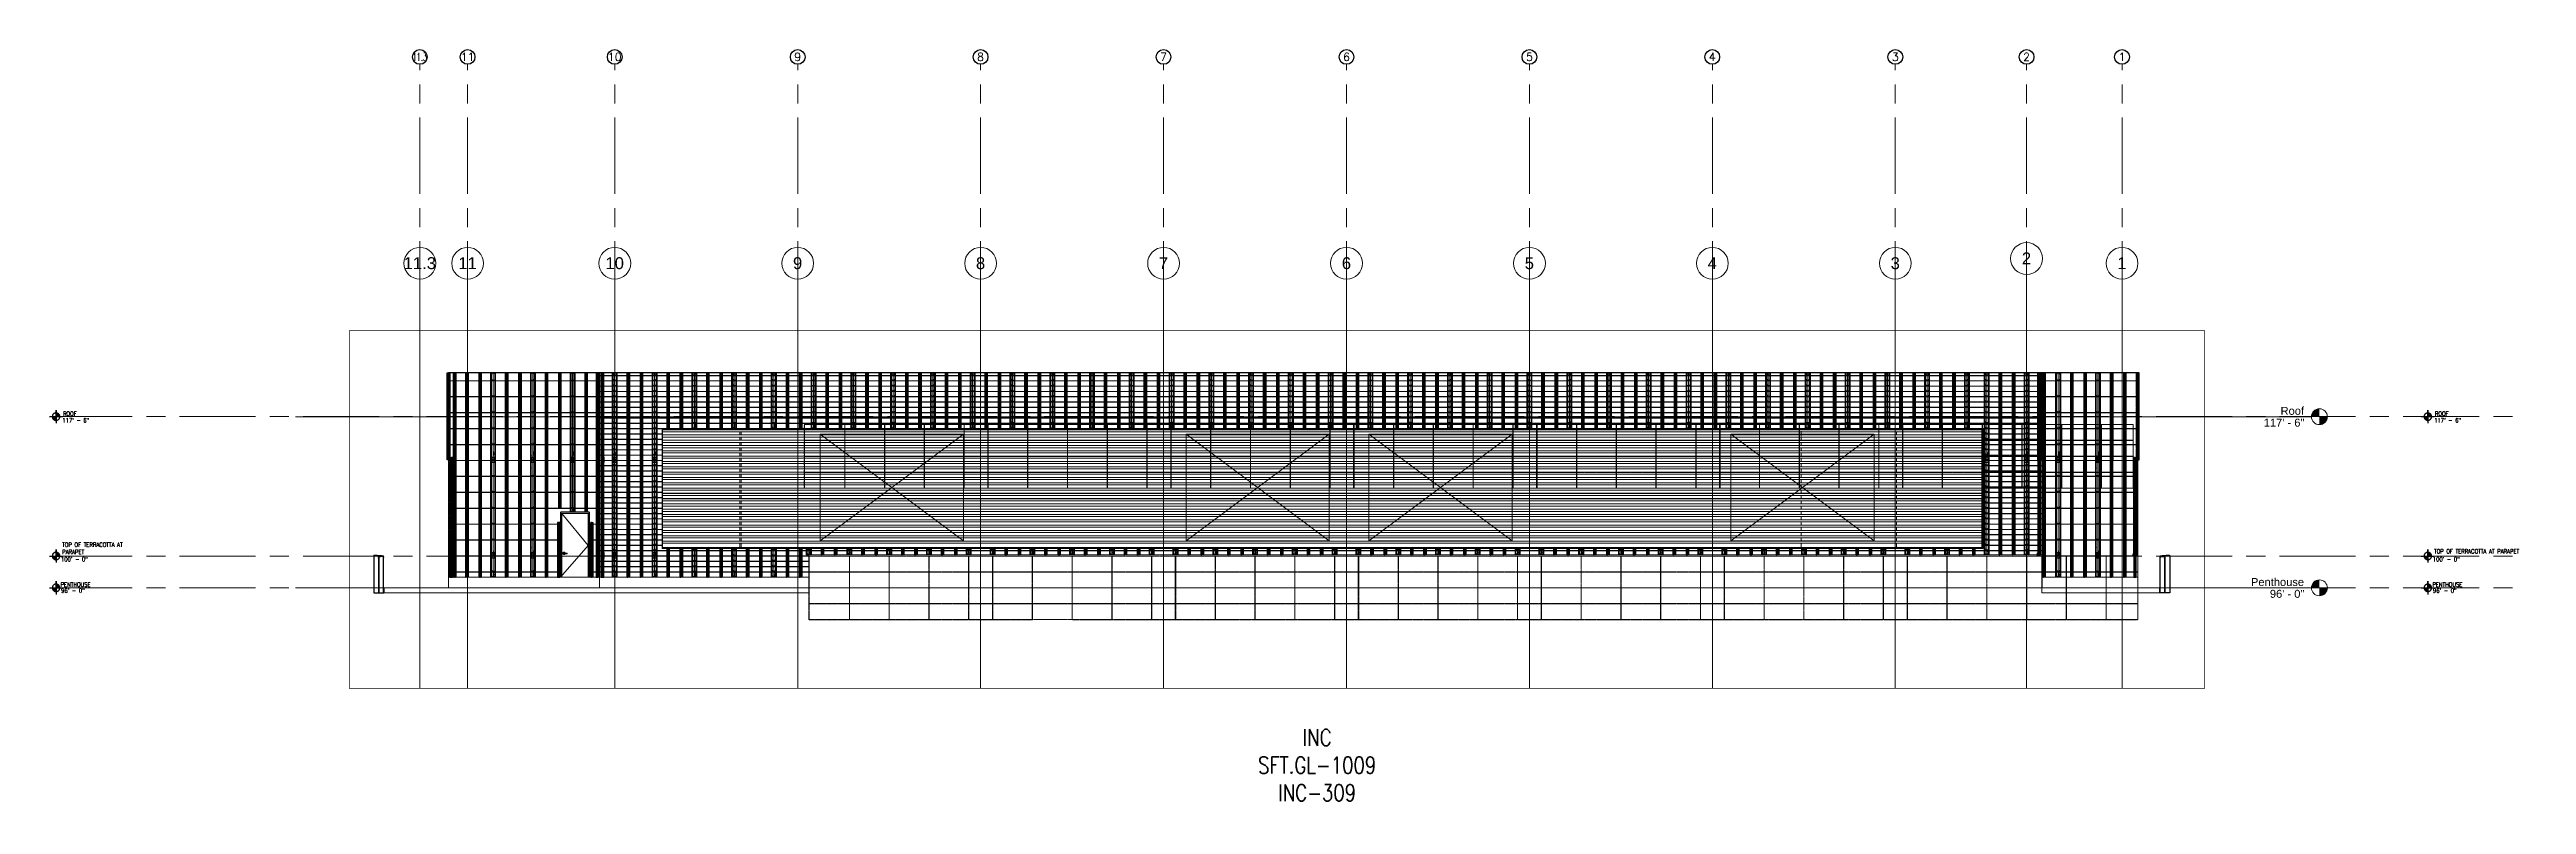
# Model space of a CAD drawing. Header units: inches. Extents: x 841 to 14369, y -4386 to -3225.
# Drawn here: x 841 to 4578, y -4365 to -3227 of the extents above; entities that cross this region are included whole.
import ezdxf
from ezdxf.enums import TextEntityAlignment as Align
from ezdxf.xclip import XClip

# ---------------------------------------------------------------- set-up
doc = ezdxf.new("R2010")
doc.units = ezdxf.units.IN
doc.header["$MEASUREMENT"] = 0
doc.header["$XCLIPFRAME"] = 0
for name, pattern in [('CENTER2', [1.125, 0.75, -0.125, 0.125, -0.125]), ('NBK_Center', [0.541667, 0.333333, -0.0625, 0.083333, -0.0625]), ('NBK_Center2', [0.270833, 0.166667, -0.03125, 0.041667, -0.03125]), ('NBK_CenterX2', [1.083333, 0.666667, -0.125, 0.166667, -0.125]), ('NBK_Hidden', [0.125, 0.083333, -0.041667]), ('NBK_Hidden2', [0.0625, 0.041667, -0.020833])]:
    doc.linetypes.add(name, pattern=pattern)
doc.layers.get('Defpoints').update_dxf_attribs({"color": 250, "lineweight": 0})
for name, color, linetype, lineweight in [('!Arch2', 8, 'Continuous', 9), ('!Bracket', 11, 'Continuous', 25), ('!Clip - bent', 20, 'Continuous', 25), ('!Dimension', 50, 'Continuous', 5), ('!Extrusion', 140, 'Continuous', 25), ('!Gridline', 112, 'NBK_CenterX2', 5), ('!Gridline @ 1', 112, 'NBK_CenterX2', 5), ('!Hatch', 8, 'Continuous', 5), ('!Linetype_Center', 220, 'NBK_Center', 9), ('!Linetype_Center2', 222, 'NBK_Center2', 9), ('!Linetype_Hidden', 210, 'NBK_Hidden', 9), ('!Misc1', 254, 'Continuous', 5), ('!Misc2', 252, 'NBK_Hidden2', 5), ('!Symbol', 131, 'Continuous', 30), ('!Terracotta', 31, 'Continuous', 20), ('S-GRID-IDEN', 1, 'Continuous', 9)]:
    doc.layers.add(name, color=color, linetype=linetype, lineweight=lineweight)
doc.styles.add('Arial', font='arial.ttf', dxfattribs={"height": 12})
doc.styles.add('Arial Narrow Bold', font='')
doc.styles.add('Arial_1', font='arial.ttf', dxfattribs={"height": 18})
doc.styles.add('Romans', font='romans.shx', dxfattribs={"width": 0.8})
doc.styles.get('Arial Narrow Bold').set_extended_font_data('Arial Narrow', bold=True)

# ---------------------------------------------------------------- blocks, each defined once
blk = doc.blocks.new('A$C5F5E00A7')
h = blk.add_hatch(color=256)
edge = h.paths.add_edge_path(flags=0)
edge.add_line((2865.8, 0), (2853.8, 0))
edge.add_arc((2865.8, 0), 12, 90, 180, ccw=False)
edge.add_line((2865.8, 12), (2865.8, 0))
h = blk.add_hatch(color=256)
edge = h.paths.add_edge_path(flags=0)
edge.add_line((2865.8, 0), (2853.8, 0))
edge.add_arc((2865.8, 0), 12, 90, 180, ccw=False)
edge.add_line((2865.8, 12), (2865.8, 0))
h = blk.add_hatch(color=256)
edge = h.paths.add_edge_path(flags=0)
edge.add_line((2865.8, -12), (2865.8, 0))
edge.add_line((2865.8, 0), (2877.8, 0))
edge.add_arc((2865.8, 0), 12, 270, 360, ccw=False)
h = blk.add_hatch(color=256)
edge = h.paths.add_edge_path(flags=0)
edge.add_line((2865.8, -12), (2865.8, 0))
edge.add_line((2865.8, 0), (2877.8, 0))
edge.add_arc((2865.8, 0), 12, 270, 360, ccw=False)
h = blk.add_hatch(color=256)
edge = h.paths.add_edge_path(flags=0)
edge.add_line((2865.8, -258), (2853.8, -258))
edge.add_arc((2865.8, -258), 12, 90, 180, ccw=False)
edge.add_line((2865.8, -246), (2865.8, -258))
h = blk.add_hatch(color=256)
edge = h.paths.add_edge_path(flags=0)
edge.add_line((2865.8, -258), (2853.8, -258))
edge.add_arc((2865.8, -258), 12, 90, 180, ccw=False)
edge.add_line((2865.8, -246), (2865.8, -258))
h = blk.add_hatch(color=256)
edge = h.paths.add_edge_path(flags=0)
edge.add_line((2865.8, -270), (2865.8, -258))
edge.add_line((2865.8, -258), (2877.8, -258))
edge.add_arc((2865.8, -258), 12, 270, 360, ccw=False)
h = blk.add_hatch(color=256)
edge = h.paths.add_edge_path(flags=0)
edge.add_line((2865.8, -270), (2865.8, -258))
edge.add_line((2865.8, -258), (2877.8, -258))
edge.add_arc((2865.8, -258), 12, 270, 360, ccw=False)
for p, q in [((0, -364.2), (0, 207.2)), ((0, -364.2), (0, 207.2)), ((72, -364.2), (72, 207.2)), ((72, -364.2), (72, 207.2)), ((294, -364.2), (294, 207.2)), ((294, -364.2), (294, 207.2)), ((570, -364.2), (570, 207.2)), ((570, -364.2), (570, 207.2)), ((846, -364.2), (846, 207.2)), ((846, -364.2), (846, 207.2)), ((1122, -364.2), (1122, 207.2)), ((1122, -364.2), (1122, 207.2)), ((1398, -364.2), (1398, 207.2)), ((1398, -364.2), (1398, 207.2)), ((1674, -364.2), (1674, 207.2)), ((1674, -364.2), (1674, 207.2)), ((1950, -364.2), (1950, 207.2)), ((1950, -364.2), (1950, 207.2)), ((2226, -364.2), (2226, 207.2)), ((2226, -364.2), (2226, 207.2)), ((2424, -364.2), (2424, 214.4)), ((2424, -364.2), (2424, 214.4)), ((2568, -364.2), (2568, 207.2)), ((2568, -364.2), (2568, 207.2)), ((2853.8, 0), (-187.8, 0)), ((2853.8, 0), (-187.8, 0)), ((-187.8, -258), (2853.8, -258)), ((-187.8, -258), (2853.8, -258))]:
    blk.add_line(p, q)
for centre in [(2865.8, 0), (2865.8, 0), (2865.8, -258), (2865.8, -258)]:
    blk.add_circle(centre, 12)
at = {"layer": 'S-GRID-IDEN'}
for centre in [(2424, 238.4), (2424, 238.4), (0, 231.2), (0, 231.2), (72, 231.2), (72, 231.2), (294, 231.2), (294, 231.2), (570, 231.2), (570, 231.2), (846, 231.2), (846, 231.2), (1122, 231.2), (1122, 231.2), (1398, 231.2), (1398, 231.2), (1674, 231.2), (1674, 231.2), (1950, 231.2), (1950, 231.2), (2226, 231.2), (2226, 231.2), (2568, 231.2), (2568, 231.2)]:
    blk.add_circle(centre, 24, dxfattribs=at)
at = {"attachment_point": 1}
for s, insert, char_height, width, style in [('11.3', (-24.6, 240.4), 18, 16.968, 'Arial_1'), ('11.3', (-24.6, 240.4), 18, 16.968, 'Arial_1'), ('11', (57.9, 240.4), 18, 16.968, 'Arial_1'), ('11', (57.9, 240.4), 18, 16.968, 'Arial_1'), ('10', (279.9, 240.4), 18, 16.968, 'Arial_1'), ('10', (279.9, 240.4), 18, 16.968, 'Arial_1'), ('9', (562.9, 240.4), 18, 16.968, 'Arial_1'), ('9', (562.9, 240.4), 18, 16.968, 'Arial_1'), ('8', (838.9, 240.4), 18, 16.968, 'Arial_1'), ('8', (838.9, 240.4), 18, 16.968, 'Arial_1'), ('7', (1114.9, 240.4), 18, 16.968, 'Arial_1'), ('7', (1114.9, 240.4), 18, 16.968, 'Arial_1'), ('6', (1390.9, 240.4), 18, 16.968, 'Arial_1'), ('6', (1390.9, 240.4), 18, 16.968, 'Arial_1'), ('5', (1666.9, 240.4), 18, 16.968, 'Arial_1'), ('5', (1666.9, 240.4), 18, 16.968, 'Arial_1'), ('4', (1942.9, 240.4), 18, 16.968, 'Arial_1'), ('4', (1942.9, 240.4), 18, 16.968, 'Arial_1'), ('3', (2218.9, 240.4), 18, 16.968, 'Arial_1'), ('3', (2218.9, 240.4), 18, 16.968, 'Arial_1'), ('2', (2416.9, 247.7), 18, 16.968, 'Arial_1'), ('2', (2416.9, 247.7), 18, 16.968, 'Arial_1'), ('1', (2560.9, 240.4), 18, 16.968, 'Arial_1'), ('1', (2560.9, 240.4), 18, 16.968, 'Arial_1'), ('Roof', (2807.2, 14.8), 12, 42.723, 'Arial'), ('Roof', (2807.2, 14.8), 12, 42.723, 'Arial'), ('117\' - 6"', (2781.8, -3), 12, 74.235, 'Arial'), ('117\' - 6"', (2781.8, -3), 12, 74.235, 'Arial'), ('Penthouse', (2762.5, -243.2), 12, 96.96, 'Arial'), ('Penthouse', (2762.5, -243.2), 12, 96.96, 'Arial'), ('96\' - 0"', (2791.1, -261), 12, 63.024, 'Arial'), ('96\' - 0"', (2791.1, -261), 12, 63.024, 'Arial')]:
    blk.add_mtext(s, dxfattribs=dict(at, insert=insert, char_height=char_height, width=width, style=style))
blk = doc.blocks.new('A$C5F5E390D')
at = {"layer": '!Linetype_Center2'}
for p, q in [((792, 48), (792, -48)), ((1068, 47.8), (1068, -48.2)), ((1344, 47.8), (1344, -48.2)), ((1620, 47.8), (1620, -48.2)), ((1896, 47.8), (1896, -48.2)), ((2172, 47.8), (2172, -48.2))]:
    blk.add_line(p, q, dxfattribs=at)
for points in [[(514.8, 48), (576, 48), (576, 24), (514.8, 24)], [(636, 24), (576, 24), (576, 48), (636, 48)], [(636, 48), (696, 48), (696, 24), (636, 24)], [(696, 24), (756, 24), (756, 48), (696, 48)], [(756, 24), (792, 24), (792, 48), (756, 48)], [(792, 24), (852, 24), (852, 47.8), (792, 47.8)], [(852, 24), (912, 24), (912, 47.8), (852, 47.8)], [(912, 24), (972, 24), (972, 47.8), (912, 47.8)], [(972, 24), (1032, 24), (1032, 47.8), (972, 47.8)], [(1128, 24), (1188, 24), (1188, 47.8), (1128, 47.8)], [(1188, 24), (1248, 24), (1248, 47.8), (1188, 47.8)], [(1248, 24), (1308, 24), (1308, 47.8), (1248, 47.8)], [(1404, 24), (1464, 24), (1464, 47.8), (1404, 47.8)], [(1464, 24), (1524, 24), (1524, 47.8), (1464, 47.8)], [(1524, 24), (1584, 24), (1584, 47.8), (1524, 47.8)], [(1680, 24), (1740, 24), (1740, 47.8), (1680, 47.8)], [(1740, 24), (1800, 24), (1800, 47.8), (1740, 47.8)], [(1800, 24), (1860, 24), (1860, 47.8), (1800, 47.8)], [(1956, 24), (2016, 24), (2016, 47.8), (1956, 47.8)], [(2016, 47.8), (2076, 47.8), (2076, 24), (2016, 24)], [(2076, 24), (2136, 24), (2136, 47.8), (2076, 47.8)], [(2232, 47.8), (2292, 47.8), (2292, 24), (2232, 24)], [(2292, 24), (2352, 24), (2352, 47.8), (2292, 47.8)], [(2352, 24), (2412, 24), (2412, 47.8), (2352, 47.8)], [(2412, 24), (2472, 24), (2472, 47.8), (2412, 47.8)], [(2519.7, 24), (2472, 24), (2472, 47.8), (2519.7, 47.8)], [(514.8, 24), (576, 24), (576, 0), (514.8, 0)], [(636, 0), (576, 0), (576, 24), (636, 24)], [(636, 24), (696, 24), (696, 0), (636, 0)], [(696, 0), (756, 0), (756, 24), (696, 24)], [(852, 24), (912, 24)], [(912, 0), (972, 0), (972, 24), (912, 24)], [(972, 0), (1032, 0), (1032, 24), (972, 24)], [(1128, 0), (1188, 0), (1188, 24), (1128, 24)], [(1188, 0), (1248, 0), (1248, 24), (1188, 24)], [(1248, 0), (1308, 0), (1308, 24), (1248, 24)], [(1404, 0), (1464, 0), (1464, 24), (1404, 24)], [(1464, 0), (1524, 0), (1524, 24), (1464, 24)], [(1524, 0), (1584, 0), (1584, 24), (1524, 24)], [(1680, 0), (1740, 0), (1740, 24), (1680, 24)], [(1740, 0), (1800, 0), (1800, 24), (1740, 24)], [(1800, 0), (1860, 0), (1860, 24), (1800, 24)], [(1956, 0), (2016, 0), (2016, 24), (1956, 24)], [(2016, 24), (2076, 24), (2076, 0), (2016, 0)], [(2076, 0), (2136, 0), (2136, 24), (2076, 24)], [(2232, 24), (2292, 24), (2292, 0), (2232, 0)], [(2292, 0), (2352, 0), (2352, 24), (2292, 24)], [(2352, 0), (2412, 0), (2412, 24), (2352, 24)], [(2412, 0), (2472, 0), (2472, 24), (2412, 24)], [(2519.7, 0), (2472, 0), (2472, 24), (2519.7, 24)], [(514.8, 0), (576, 0), (576, -24), (514.8, -24)], [(514.8, -24), (576, -24), (576, -48), (514.8, -48)], [(636, -24), (576, -24), (576, 0), (636, 0)], [(636, -48), (576, -48), (576, -24), (636, -24)], [(636, 0), (696, 0), (696, -24), (636, -24)], [(636, -24), (696, -24), (696, -48), (636, -48)], [(696, -24), (756, -24), (756, 0), (696, 0)], [(696, -48), (756, -48), (756, -24), (696, -24)], [(852, 0), (912, 0)], [(852, -24), (912, -24)], [(912, -24), (972, -24), (972, 0), (912, 0)], [(912, -48), (972, -48), (972, -24), (912, -24)], [(972, -24), (1032, -24), (1032, 0), (972, 0)], [(972, -48), (1032, -48), (1032, -24), (972, -24)], [(1128, -24), (1188, -24), (1188, 0), (1128, 0)], [(1128, -48), (1188, -48), (1188, -24), (1128, -24)], [(1188, -24), (1248, -24), (1248, 0), (1188, 0)], [(1188, -48), (1248, -48), (1248, -24), (1188, -24)], [(1248, -24), (1308, -24), (1308, 0), (1248, 0)], [(1248, -48), (1308, -48), (1308, -24), (1248, -24)], [(1404, -24), (1464, -24), (1464, 0), (1404, 0)], [(1404, -48), (1464, -48), (1464, -24), (1404, -24)], [(1464, -24), (1524, -24), (1524, 0), (1464, 0)], [(1464, -48), (1524, -48), (1524, -24), (1464, -24)], [(1524, -24), (1584, -24), (1584, 0), (1524, 0)], [(1524, -48), (1584, -48), (1584, -24), (1524, -24)], [(1680, -24), (1740, -24), (1740, 0), (1680, 0)], [(1680, -48), (1740, -48), (1740, -24), (1680, -24)], [(1740, -24), (1800, -24), (1800, 0), (1740, 0)], [(1740, -48), (1800, -48), (1800, -24), (1740, -24)], [(1800, -24), (1860, -24), (1860, 0), (1800, 0)], [(1800, -48), (1860, -48), (1860, -24), (1800, -24)], [(1956, -24), (2016, -24), (2016, 0), (1956, 0)], [(1956, -48), (2016, -48), (2016, -24), (1956, -24)], [(2016, 0), (2076, 0), (2076, -24), (2016, -24)], [(2016, -24), (2076, -24), (2076, -48), (2016, -48)], [(2076, -24), (2136, -24), (2136, 0), (2076, 0)], [(2076, -48), (2136, -48), (2136, -24), (2076, -24)], [(2232, 0), (2292, 0), (2292, -24), (2232, -24)], [(2232, -24), (2292, -24), (2292, -48), (2232, -48)], [(2292, -24), (2352, -24), (2352, 0), (2292, 0)], [(2292, -48), (2352, -48), (2352, -24), (2292, -24)], [(2352, -24), (2412, -24), (2412, 0), (2352, 0)], [(2352, -48), (2412, -48), (2412, -24), (2352, -24)], [(2412, -24), (2472, -24), (2472, 0), (2412, 0)], [(2412, -48), (2472, -48), (2472, -24), (2412, -24)], [(2519.7, -24), (2472, -24), (2472, 0), (2519.7, 0)], [(2519.7, -48), (2472, -48), (2472, -24), (2519.7, -24)]]:
    blk.add_lwpolyline(points, close=True, dxfattribs=at)
for points in [[(1068, 47.8), (1032, 47.8), (1032, 24), (1068, 24)], [(1068, 47.8), (1128, 47.8), (1128, 24), (1068, 24)], [(1344, 47.8), (1308, 47.8), (1308, 24), (1344, 24)], [(1344, 47.8), (1404, 47.8), (1404, 24), (1344, 24)], [(1620, 47.8), (1584, 47.8), (1584, 24), (1620, 24)], [(1620, 47.8), (1680, 47.8), (1680, 24), (1620, 24)], [(1896, 47.8), (1860, 47.8), (1860, 24), (1896, 24)], [(1896, 47.8), (1956, 47.8), (1956, 24), (1896, 24)], [(2172, 47.8), (2136, 47.8), (2136, 24), (2172, 24)], [(2172, 47.8), (2232, 47.8), (2232, 24), (2172, 24)], [(792, 24), (756, 24), (756, 0), (792, 0)], [(792, 24), (852, 24), (852, 0), (792, 0)], [(1068, 24), (1032, 24), (1032, 0), (1068, 0)], [(1068, 24), (1128, 24), (1128, 0), (1068, 0)], [(1344, 24), (1308, 24), (1308, 0), (1344, 0)], [(1344, 24), (1404, 24), (1404, 0), (1344, 0)], [(1620, 24), (1584, 24), (1584, 0), (1620, 0)], [(1620, 24), (1680, 24), (1680, 0), (1620, 0)], [(1896, 24), (1860, 24), (1860, 0), (1896, 0)], [(1896, 24), (1956, 24), (1956, 0), (1896, 0)], [(2172, 24), (2136, 24), (2136, 0), (2172, 0)], [(2172, 24), (2232, 24), (2232, 0), (2172, 0)], [(792, 0), (756, 0), (756, -24), (792, -24)], [(792, -24), (756, -24), (756, -48), (792, -48)], [(792, 0), (852, 0), (852, -24), (792, -24)], [(792, -24), (852, -24), (852, -48), (792, -48)], [(1068, 0), (1032, 0), (1032, -24), (1068, -24)], [(1068, -24), (1032, -24), (1032, -48), (1068, -48)], [(1068, 0), (1128, 0), (1128, -24), (1068, -24)], [(1068, -24), (1128, -24), (1128, -48), (1068, -48)], [(1344, 0), (1308, 0), (1308, -24), (1344, -24)], [(1344, -24), (1308, -24), (1308, -48), (1344, -48)], [(1344, 0), (1404, 0), (1404, -24), (1344, -24)], [(1344, -24), (1404, -24), (1404, -48), (1344, -48)], [(1620, 0), (1584, 0), (1584, -24), (1620, -24)], [(1620, -24), (1584, -24), (1584, -48), (1620, -48)], [(1620, 0), (1680, 0), (1680, -24), (1620, -24)], [(1620, -24), (1680, -24), (1680, -48), (1620, -48)], [(1896, 0), (1860, 0), (1860, -24), (1896, -24)], [(1896, -24), (1860, -24), (1860, -48), (1896, -48)], [(1896, 0), (1956, 0), (1956, -24), (1896, -24)], [(1896, -24), (1956, -24), (1956, -48), (1896, -48)], [(2172, 0), (2136, 0), (2136, -24), (2172, -24)], [(2172, -24), (2136, -24), (2136, -48), (2172, -48)], [(2172, 0), (2232, 0), (2232, -24), (2172, -24)], [(2172, -24), (2232, -24), (2232, -48), (2172, -48)]]:
    blk.add_lwpolyline(points, dxfattribs=at)
at = {"layer": '!Misc2', "linetype": 'Continuous'}
for points in [[(515, 47.8), (575.8, 47.8), (575.8, 24.2), (515, 24.2)], [(576.2, 24.2), (635.8, 24.2), (635.8, 47.8), (576.2, 47.8)], [(636.2, 47.8), (695.8, 47.8), (695.8, 24.2), (636.2, 24.2)], [(696.2, 24.2), (755.8, 24.2), (755.8, 47.8), (696.2, 47.8)], [(791.6, 47.8), (756.2, 47.8), (756.2, 24.2), (791.6, 24.2)], [(792.4, 47.8), (851.8, 47.8), (851.8, 24.2), (792.4, 24.2)], [(911.8, 24.2), (911.8, 47.8), (852.2, 47.8), (852.2, 24.2)], [(912.2, 24.2), (912.2, 47.8), (971.8, 47.8), (971.8, 24.2)], [(972.2, 24.2), (1031.8, 24.2), (1031.8, 47.8), (972.2, 47.8)], [(1067.6, 47.8), (1032.2, 47.8), (1032.2, 24.2), (1067.6, 24.2)], [(1068.4, 47.8), (1127.8, 47.8), (1127.8, 24.2), (1068.4, 24.2)], [(1128.2, 24.2), (1187.8, 24.2), (1187.8, 47.8), (1128.2, 47.8)], [(1188.2, 24.2), (1247.8, 24.2), (1247.8, 47.8), (1188.2, 47.8)], [(1248.2, 24.2), (1307.8, 24.2), (1307.8, 47.8), (1248.2, 47.8)], [(1343.6, 47.8), (1308.2, 47.8), (1308.2, 24.2), (1343.6, 24.2)], [(1344.4, 47.8), (1403.8, 47.8), (1403.8, 24.2), (1344.4, 24.2)], [(1524.2, 24.2), (1583.8, 24.2), (1583.8, 47.8), (1524.2, 47.8)], [(1619.6, 47.8), (1584.2, 47.8), (1584.2, 24.2), (1619.6, 24.2)], [(1620.4, 47.8), (1679.8, 47.8), (1679.8, 24.2), (1620.4, 24.2)], [(1800.2, 24.2), (1859.8, 24.2), (1859.8, 47.8), (1800.2, 47.8)], [(1895.6, 47.8), (1860.2, 47.8), (1860.2, 24.2), (1895.6, 24.2)], [(1896.4, 47.8), (1955.8, 47.8), (1955.8, 24.2), (1896.4, 24.2)], [(2076.2, 24.2), (2135.8, 24.2), (2135.8, 47.8), (2076.2, 47.8)], [(2171.6, 47.8), (2136.2, 47.8), (2136.2, 24.2), (2171.6, 24.2)], [(2172.4, 47.8), (2231.8, 47.8), (2231.8, 24.2), (2172.4, 24.2)], [(2411.8, 47.8), (2352.2, 47.8), (2352.2, 24.2), (2411.8, 24.2)], [(2412.2, 47.8), (2471.8, 47.8), (2471.8, 24.2), (2412.2, 24.2)], [(2519.7, 47.8), (2472.2, 47.8), (2472.2, 24.2), (2519.7, 24.2)], [(515, 23.8), (575.8, 23.8), (575.8, 0.2), (515, 0.2)], [(576.2, 0.2), (635.8, 0.2), (635.8, 23.8), (576.2, 23.8)], [(636.2, 23.8), (695.8, 23.8), (695.8, 0.2), (636.2, 0.2)], [(696.2, 0.2), (755.8, 0.2), (755.8, 23.8), (696.2, 23.8)], [(791.6, 23.8), (756.2, 23.8), (756.2, 0.2), (791.6, 0.2)], [(792.4, 23.8), (851.8, 23.8), (851.8, 0.2), (792.4, 0.2)], [(911.8, 0.2), (911.8, 23.8), (852.2, 23.8), (852.2, 0.2)], [(912.2, 0.2), (912.2, 23.8), (971.8, 23.8), (971.8, 0.2)], [(972.2, 0.2), (1031.8, 0.2), (1031.8, 23.8), (972.2, 23.8)], [(1067.6, 23.8), (1032.2, 23.8), (1032.2, 0.2), (1067.6, 0.2)], [(1068.4, 23.8), (1127.8, 23.8), (1127.8, 0.2), (1068.4, 0.2)], [(1128.2, 0.2), (1187.8, 0.2), (1187.8, 23.8), (1128.2, 23.8)], [(1188.2, 0.2), (1247.8, 0.2), (1247.8, 23.8), (1188.2, 23.8)], [(1248.2, 0.2), (1307.8, 0.2), (1307.8, 23.8), (1248.2, 23.8)], [(1343.6, 23.8), (1308.2, 23.8), (1308.2, 0.2), (1343.6, 0.2)], [(1344.4, 23.8), (1403.8, 23.8), (1403.8, 0.2), (1344.4, 0.2)], [(1524.2, 0.2), (1583.8, 0.2), (1583.8, 23.8), (1524.2, 23.8)], [(1619.6, 23.8), (1584.2, 23.8), (1584.2, 0.2), (1619.6, 0.2)], [(1620.4, 23.8), (1679.8, 23.8), (1679.8, 0.2), (1620.4, 0.2)], [(1800.2, 0.2), (1859.8, 0.2), (1859.8, 23.8), (1800.2, 23.8)], [(1895.6, 23.8), (1860.2, 23.8), (1860.2, 0.2), (1895.6, 0.2)], [(1896.4, 23.8), (1955.8, 23.8), (1955.8, 0.2), (1896.4, 0.2)], [(2076.2, 0.2), (2135.8, 0.2), (2135.8, 23.8), (2076.2, 23.8)], [(2171.6, 23.8), (2136.2, 23.8), (2136.2, 0.2), (2171.6, 0.2)], [(2172.4, 23.8), (2231.8, 23.8), (2231.8, 0.2), (2172.4, 0.2)], [(2411.8, 23.8), (2352.2, 23.8), (2352.2, 0.2), (2411.8, 0.2)], [(2412.2, 23.8), (2471.8, 23.8), (2471.8, 0.2), (2412.2, 0.2)], [(2519.7, 23.8), (2472.2, 23.8), (2472.2, 0.2), (2519.7, 0.2)], [(515, -0.2), (575.8, -0.2), (575.8, -23.8), (515, -23.8)], [(515, -24.2), (575.8, -24.2), (575.8, -47.8), (515, -47.8)], [(576.2, -23.8), (635.8, -23.8), (635.8, -0.2), (576.2, -0.2)], [(576.2, -47.8), (635.8, -47.8), (635.8, -24.2), (576.2, -24.2)], [(636.2, -0.2), (695.8, -0.2), (695.8, -23.8), (636.2, -23.8)], [(636.2, -24.2), (695.8, -24.2), (695.8, -47.8), (636.2, -47.8)], [(696.2, -23.8), (755.8, -23.8), (755.8, -0.2), (696.2, -0.2)], [(696.2, -47.8), (755.8, -47.8), (755.8, -24.2), (696.2, -24.2)], [(791.6, -0.2), (756.2, -0.2), (756.2, -23.8), (791.6, -23.8)], [(791.6, -24.2), (756.2, -24.2), (756.2, -47.8), (791.6, -47.8)], [(792.4, -0.2), (851.8, -0.2), (851.8, -23.8), (792.4, -23.8)], [(792.4, -24.2), (851.8, -24.2), (851.8, -47.8), (792.4, -47.8)], [(911.8, -23.8), (911.8, -0.2), (852.2, -0.2), (852.2, -23.8)], [(911.8, -47.8), (911.8, -24.2), (852.2, -24.2), (852.2, -47.8)], [(912.2, -23.8), (912.2, -0.2), (971.8, -0.2), (971.8, -23.8)], [(912.2, -47.8), (912.2, -24.2), (971.8, -24.2), (971.8, -47.8)], [(972.2, -23.8), (1031.8, -23.8), (1031.8, -0.2), (972.2, -0.2)], [(972.2, -47.8), (1031.8, -47.8), (1031.8, -24.2), (972.2, -24.2)], [(1067.6, -0.2), (1032.2, -0.2), (1032.2, -23.8), (1067.6, -23.8)], [(1067.6, -24.2), (1032.2, -24.2), (1032.2, -47.8), (1067.6, -47.8)], [(1068.4, -0.2), (1127.8, -0.2), (1127.8, -23.8), (1068.4, -23.8)], [(1068.4, -24.2), (1127.8, -24.2), (1127.8, -47.8), (1068.4, -47.8)], [(1128.2, -23.8), (1187.8, -23.8), (1187.8, -0.2), (1128.2, -0.2)], [(1128.2, -47.8), (1187.8, -47.8), (1187.8, -24.2), (1128.2, -24.2)], [(1188.2, -23.8), (1247.8, -23.8), (1247.8, -0.2), (1188.2, -0.2)], [(1188.2, -47.8), (1247.8, -47.8), (1247.8, -24.2), (1188.2, -24.2)], [(1248.2, -23.8), (1307.8, -23.8), (1307.8, -0.2), (1248.2, -0.2)], [(1248.2, -47.8), (1307.8, -47.8), (1307.8, -24.2), (1248.2, -24.2)], [(1343.6, -0.2), (1308.2, -0.2), (1308.2, -23.8), (1343.6, -23.8)], [(1343.6, -24.2), (1308.2, -24.2), (1308.2, -47.8), (1343.6, -47.8)], [(1344.4, -0.2), (1403.8, -0.2), (1403.8, -23.8), (1344.4, -23.8)], [(1344.4, -24.2), (1403.8, -24.2), (1403.8, -47.8), (1344.4, -47.8)], [(1524.2, -23.8), (1583.8, -23.8), (1583.8, -0.2), (1524.2, -0.2)], [(1524.2, -47.8), (1583.8, -47.8), (1583.8, -24.2), (1524.2, -24.2)], [(1619.6, -0.2), (1584.2, -0.2), (1584.2, -23.8), (1619.6, -23.8)], [(1619.6, -24.2), (1584.2, -24.2), (1584.2, -47.8), (1619.6, -47.8)], [(1620.4, -0.2), (1679.8, -0.2), (1679.8, -23.8), (1620.4, -23.8)], [(1620.4, -24.2), (1679.8, -24.2), (1679.8, -47.8), (1620.4, -47.8)], [(1800.2, -23.8), (1859.8, -23.8), (1859.8, -0.2), (1800.2, -0.2)], [(1800.2, -47.8), (1859.8, -47.8), (1859.8, -24.2), (1800.2, -24.2)], [(1895.6, -0.2), (1860.2, -0.2), (1860.2, -23.8), (1895.6, -23.8)], [(1895.6, -24.2), (1860.2, -24.2), (1860.2, -47.8), (1895.6, -47.8)], [(1896.4, -0.2), (1955.8, -0.2), (1955.8, -23.8), (1896.4, -23.8)], [(1896.4, -24.2), (1955.8, -24.2), (1955.8, -47.8), (1896.4, -47.8)], [(2076.2, -23.8), (2135.8, -23.8), (2135.8, -0.2), (2076.2, -0.2)], [(2076.2, -47.8), (2135.8, -47.8), (2135.8, -24.2), (2076.2, -24.2)], [(2171.6, -0.2), (2136.2, -0.2), (2136.2, -23.8), (2171.6, -23.8)], [(2171.6, -24.2), (2136.2, -24.2), (2136.2, -47.8), (2171.6, -47.8)], [(2172.4, -0.2), (2231.8, -0.2), (2231.8, -23.8), (2172.4, -23.8)], [(2172.4, -24.2), (2231.8, -24.2), (2231.8, -47.8), (2172.4, -47.8)], [(2411.8, -0.2), (2352.2, -0.2), (2352.2, -23.8), (2411.8, -23.8)], [(2411.8, -24.2), (2352.2, -24.2), (2352.2, -47.8), (2411.8, -47.8)], [(2412.2, -0.2), (2471.8, -0.2), (2471.8, -23.8), (2412.2, -23.8)], [(2412.2, -24.2), (2471.8, -24.2), (2471.8, -47.8), (2412.2, -47.8)], [(2519.7, -0.2), (2472.2, -0.2), (2472.2, -23.8), (2519.7, -23.8)], [(2519.7, -24.2), (2472.2, -24.2), (2472.2, -47.8), (2519.7, -47.8)]]:
    blk.add_lwpolyline(points, close=True, dxfattribs=at)
at = {"layer": '!Misc2'}
for points in [[(1404.2, 24.2), (1463.8, 24.2), (1463.8, 47.8), (1404.2, 47.8)], [(1464.2, 24.2), (1523.8, 24.2), (1523.8, 47.8), (1464.2, 47.8)], [(1680.2, 24.2), (1739.8, 24.2), (1739.8, 47.8), (1680.2, 47.8)], [(1740.2, 24.2), (1799.8, 24.2), (1799.8, 47.8), (1740.2, 47.8)], [(1956.2, 24.2), (2015.8, 24.2), (2015.8, 47.8), (1956.2, 47.8)], [(2016.2, 47.8), (2075.8, 47.8), (2075.8, 24.2), (2016.2, 24.2)], [(2232.2, 47.8), (2291.8, 47.8), (2291.8, 24.2), (2232.2, 24.2)], [(2292.2, 24.2), (2351.8, 24.2), (2351.8, 47.8), (2292.2, 47.8)], [(1404.2, 0.2), (1463.8, 0.2), (1463.8, 23.8), (1404.2, 23.8)], [(1464.2, 0.2), (1523.8, 0.2), (1523.8, 23.8), (1464.2, 23.8)], [(1680.2, 0.2), (1739.8, 0.2), (1739.8, 23.8), (1680.2, 23.8)], [(1740.2, 0.2), (1799.8, 0.2), (1799.8, 23.8), (1740.2, 23.8)], [(1956.2, 0.2), (2015.8, 0.2), (2015.8, 23.8), (1956.2, 23.8)], [(2016.2, 23.8), (2075.8, 23.8), (2075.8, 0.2), (2016.2, 0.2)], [(2232.2, 23.8), (2291.8, 23.8), (2291.8, 0.2), (2232.2, 0.2)], [(2292.2, 0.2), (2351.8, 0.2), (2351.8, 23.8), (2292.2, 23.8)], [(1404.2, -23.8), (1463.8, -23.8), (1463.8, -0.2), (1404.2, -0.2)], [(1404.2, -47.8), (1463.8, -47.8), (1463.8, -24.2), (1404.2, -24.2)], [(1464.2, -23.8), (1523.8, -23.8), (1523.8, -0.2), (1464.2, -0.2)], [(1464.2, -47.8), (1523.8, -47.8), (1523.8, -24.2), (1464.2, -24.2)], [(1680.2, -23.8), (1739.8, -23.8), (1739.8, -0.2), (1680.2, -0.2)], [(1680.2, -47.8), (1739.8, -47.8), (1739.8, -24.2), (1680.2, -24.2)], [(1740.2, -23.8), (1799.8, -23.8), (1799.8, -0.2), (1740.2, -0.2)], [(1740.2, -47.8), (1799.8, -47.8), (1799.8, -24.2), (1740.2, -24.2)], [(1956.2, -23.8), (2015.8, -23.8), (2015.8, -0.2), (1956.2, -0.2)], [(1956.2, -47.8), (2015.8, -47.8), (2015.8, -24.2), (1956.2, -24.2)], [(2016.2, -0.2), (2075.8, -0.2), (2075.8, -23.8), (2016.2, -23.8)], [(2016.2, -24.2), (2075.8, -24.2), (2075.8, -47.8), (2016.2, -47.8)], [(2232.2, -0.2), (2291.8, -0.2), (2291.8, -23.8), (2232.2, -23.8)], [(2232.2, -24.2), (2291.8, -24.2), (2291.8, -47.8), (2232.2, -47.8)], [(2292.2, -23.8), (2351.8, -23.8), (2351.8, -0.2), (2292.2, -0.2)], [(2292.2, -47.8), (2351.8, -47.8), (2351.8, -24.2), (2292.2, -24.2)]]:
    blk.add_lwpolyline(points, close=True, dxfattribs=at)
blk = doc.blocks.new('*U831')
at = {"color": 0, "linetype": 'ByBlock'}
for p, q in [((0.1, 0), (-0.1, 0)), ((0.1, -0.1), (-0.1, -0.1)), ((0.1, -0.1), (-0.1, -0.2)), ((0.1, -0.2), (-0.1, -0.2)), ((0.1, -0.3), (-0.1, -0.3)), ((0.1, -0.3), (-0.1, -0.3)), ((0.1, -0.4), (-0.1, -0.4)), ((0.1, -0.4), (-0.1, -0.5)), ((0.1, -0.5), (-0.1, -0.5)), ((0.1, -0.6), (-0.1, -0.6)), ((0.1, -0.6), (-0.1, -0.7)), ((0.1, -0.7), (-0.1, -0.7)), ((0.1, -0.8), (0, -1)), ((0, -0.8), (0, -0.9)), ((0, -1), (0, -0.9))]:
    blk.add_line(p, q, dxfattribs=at)
blk.add_lwpolyline([(-0.2, 0.1), (0.2, 0.1, -0.999262), (0.2, 0), (-0.2, 0, -1.000932)], format="xyb", close=True)
for points in [[(0.1, 0), (-0.1, 0), (-0.1, 0)], [(0.1, 0), (0.1, 0), (0.1, 0), (0.1, -0.1)], [(-0.1, -0.1), (-0.1, 0), (-0.1, 0), (-0.1, 0)], [(-0.1, -0.1), (-0.1, -0.1), (-0.1, -0.1), (-0.1, -0.1)], [(-0.1, -0.2), (-0.1, -0.2), (-0.1, -0.2), (-0.1, -0.1)], [(-0.1, -0.3), (-0.1, -0.2), (-0.1, -0.2), (-0.1, -0.2)], [(-0.1, -0.3), (-0.1, -0.3), (-0.1, -0.3), (-0.1, -0.3)], [(-0.1, -0.4), (-0.1, -0.4), (-0.1, -0.3), (-0.1, -0.3)], [(-0.1, -0.5), (-0.1, -0.4), (-0.1, -0.4), (-0.1, -0.4)], [(-0.1, -0.5), (-0.1, -0.5), (-0.1, -0.5), (-0.1, -0.5)], [(-0.1, -0.6), (-0.1, -0.5), (-0.1, -0.5), (-0.1, -0.5)], [(-0.1, -0.6), (-0.1, -0.6), (-0.1, -0.6), (-0.1, -0.6)], [(-0.1, -0.7), (-0.1, -0.7), (-0.1, -0.7), (-0.1, -0.6)], [(-0.1, -0.8), (-0.1, -0.7), (-0.1, -0.7), (-0.1, -0.7)], [(0.1, -0.8), (0.1, -0.8), (0.1, -0.9), (0, -1), (-0.1, -0.9), (-0.1, -0.8), (-0.1, -0.8), (-0.1, -0.8)], [(0.1, -0.1), (0.1, -0.1), (0.1, -0.1), (0.1, -0.1)], [(0.1, -0.1), (0.1, -0.1), (0.1, -0.2), (0.1, -0.2)], [(0.1, -0.2), (0.1, -0.2), (0.1, -0.2), (0.1, -0.2)], [(0.1, -0.2), (0.1, -0.3), (0.1, -0.3), (0.1, -0.3)], [(0.1, -0.3), (0.1, -0.3), (0.1, -0.3), (0.1, -0.4)], [(0.1, -0.4), (0.1, -0.4), (0.1, -0.4), (0.1, -0.4)], [(0.1, -0.4), (0.1, -0.4), (0.1, -0.5), (0.1, -0.5)], [(0.1, -0.5), (0.1, -0.5), (0.1, -0.5), (0.1, -0.6)], [(0.1, -0.6), (0.1, -0.6), (0.1, -0.6), (0.1, -0.6)], [(0.1, -0.6), (0.1, -0.6), (0.1, -0.7), (0.1, -0.7)], [(0.1, -0.7), (0.1, -0.7), (0.1, -0.7), (0.1, -0.8)]]:
    blk.add_lwpolyline(points, dxfattribs=at)
for centre, radius, start, end in [((0, -0.9), 0.0417, 132.5802, 180.5455), ((-0.1, -0.9), 0.0414, 11.0573, 109.1534)]:
    blk.add_arc(centre, radius, start, end, dxfattribs=at)
blk = doc.blocks.new('A$C5E8AE244')
at = {"layer": '!Hatch', "const_width": 0.0625}
blk.add_lwpolyline([(-6.4, 1.2), (-7.4, 1.3)], dxfattribs=at)
at = {"layer": '!Hatch'}
blk.add_lwpolyline([(-6.4, 1.1), (-7.4, 1.2), (-7.4, 1.3), (-6.4, 1.2)], close=True, dxfattribs=at)
at = {"layer": '!Misc1'}
blk.add_lwpolyline([(-14.5, 1.8), (-14.5, 1.9), (-14.5, 1.9)], dxfattribs=at)
at = {"layer": '!Misc2'}
for p, q in [((0.3, 0.2), (0.2, -2.1)), ((0.3, -2.1), (0.2, 0.2))]:
    blk.add_line(p, q, dxfattribs=at)
blk.add_lwpolyline([(0.4, -2.1), (0.4, 0.8), (-14.4, 1.9, 0.434812), (-14.5, 1.8), (-14.5, 0.5, 0.645045), (-14.4, 0.4), (-14.1, 0.7), (-14.2, 0.8), (-14.3, 0.6, -0.645045), (-14.4, 0.6), (-14.4, 1.7, -0.434812), (-14.4, 1.8), (0.3, 0.8), (0.3, -2.1)], format="xyb", close=True, dxfattribs=at)
for points in [[(-4.4, 0.2), (-5.4, 0.2), (-6.5, 1.1), (-7.4, 1.2), (-7.4, 1.2), (-6.4, 1.1), (-5.4, 0.2), (-4.4, 0.2)], [(0.1, -2.8), (0.1, 0.1), (-7.4, 0.1), (-7.4, -2.9), (-7.4, -2.9), (-7.4, 0.2), (0.1, 0.2), (0.2, 0.2), (0.2, -2.8)], [(0.2, 0.2), (0.3, 0.2), (0.3, -2.1), (0.2, -2.1)]]:
    blk.add_lwpolyline(points, close=True, dxfattribs=at)
at = {"layer": '!Misc2', "xscale": -1.279102632693, "yscale": 1.279102632693, "zscale": 1.279102632693}
blk.add_blockref('*U831', (-4.9, 0.2), dxfattribs=at)
at = {"layer": '!Misc2', "yscale": 1.279102632693, "zscale": 1.279102632693}
for p, xscale, rotation in [((-7.5, -1.2), -1.279102632693, 90), ((-7.5, -2.5), -1.279102632693, 90), ((0.4, -1.3), 1.279102632693, 270)]:
    blk.add_blockref('*U831', p, dxfattribs=dict(at, xscale=xscale, rotation=rotation))
blk = doc.blocks.new('A$C5F5E02A7')
for p, q in [((23.7, 324.5), (-2525, 324.5)), ((-2525, 324.5), (-2525, 0)), ((-2296.8, 324.5), (-2296.8, 0)), ((-121.2, 324.5), (-121.2, -7.5)), ((23.7, 324.5), (23.7, 0)), ((-2202.3, 240), (-209.7, 240)), ((-2202.3, 60), (-2202.3, 240)), ((-2202.1, 60), (-2202.1, 240)), ((-211.3, 239.7), (-2202.1, 239.7)), ((-211.3, 239.5), (-2202.1, 239.5)), ((-211.3, 239), (-2202.1, 239)), ((-211.3, 238.5), (-2202.1, 238.5)), ((-211.3, 238.4), (-2202.1, 238.4)), ((-211.3, 235.3), (-2202.1, 235.3)), ((-211.3, 230.5), (-2202.1, 230.5)), ((-211.3, 230.4), (-2202.1, 230.4)), ((-211.3, 227.3), (-2202.1, 227.3)), ((-2085.2, 230.5), (-2085.2, 235.3)), ((-2085.2, 222.5), (-2085.2, 227.3)), ((-2083.4, 235.3), (-2083.4, 230.5)), ((-2083.4, 227.3), (-2083.4, 222.5)), ((-1964.1, 231.8), (-1748.1, 231.8)), ((-1964.1, 70.7), (-1964.1, 231.8)), ((-1964.1, 231.8), (-1748.1, 70.7)), ((-1964.1, 70.7), (-1748.1, 231.8)), ((-1748.1, 231.8), (-1748.1, 70.7)), ((-1412.1, 231.8), (-1196.1, 231.8)), ((-1412.1, 70.7), (-1412.1, 231.8)), ((-1412.1, 231.8), (-1196.1, 70.7)), ((-1412.1, 70.7), (-1196.1, 231.8)), ((-1196.1, 231.8), (-1196.1, 70.7)), ((-1136.1, 231.8), (-920.1, 231.8)), ((-1136.1, 70.7), (-1136.1, 231.8)), ((-1136.1, 231.8), (-920.1, 70.7)), ((-1136.1, 70.7), (-920.1, 231.8)), ((-920.1, 231.8), (-920.1, 70.7)), ((-590.1, 231.8), (-374.1, 231.8)), ((-590.1, 70.7), (-590.1, 231.8)), ((-590.1, 231.8), (-374.1, 70.7)), ((-590.1, 70.7), (-374.1, 231.8)), ((-484.3, 236.4), (-484.3, 231.7)), ((-484.3, 228.4), (-484.3, 230.5)), ((-484.3, 227.3), (-484.3, 222.5)), ((-374.1, 231.8), (-374.1, 70.7)), ((-340.3, 235.3), (-340.3, 230.5)), ((-340.3, 227.3), (-340.3, 222.5)), ((-211.3, 60), (-211.3, 240)), ((-210.3, 60), (-210.3, 240)), ((-209.7, 240), (-209.7, 60)), ((-211.3, 222.5), (-2202.1, 222.5)), ((-211.3, 222.4), (-2202.1, 222.4)), ((-211.3, 219.3), (-2202.1, 219.3)), ((-211.3, 214.5), (-2202.1, 214.5)), ((-211.3, 214.4), (-2202.1, 214.4)), ((-211.3, 211.3), (-2202.1, 211.3)), ((-211.3, 206.5), (-2202.1, 206.5)), ((-211.3, 206.4), (-2202.1, 206.4)), ((-211.3, 203.3), (-2202.1, 203.3)), ((-211.3, 198.5), (-2202.1, 198.5)), ((-211.3, 198.4), (-2202.1, 198.4)), ((-211.3, 195.3), (-2202.1, 195.3)), ((-211.3, 190.5), (-2202.1, 190.5)), ((-211.3, 190.4), (-2202.1, 190.4)), ((-211.3, 187.3), (-2202.1, 187.3)), ((-2085.2, 214.5), (-2085.2, 219.3)), ((-2085.2, 206.5), (-2085.2, 211.3)), ((-2085.2, 198.5), (-2085.2, 203.3)), ((-2085.2, 190.5), (-2085.2, 195.3)), ((-2085.2, 182.5), (-2085.2, 187.3)), ((-2083.4, 219.3), (-2083.4, 214.5)), ((-2083.4, 211.3), (-2083.4, 206.5)), ((-2083.4, 203.3), (-2083.4, 198.5)), ((-2083.4, 195.3), (-2083.4, 190.5)), ((-2083.4, 187.3), (-2083.4, 182.5)), ((-484.3, 219.3), (-484.3, 214.5)), ((-484.3, 211.3), (-484.3, 206.5)), ((-484.3, 203.3), (-484.3, 198.5)), ((-484.3, 195.3), (-484.3, 190.5)), ((-484.3, 187.3), (-484.3, 182.5)), ((-340.3, 219.3), (-340.3, 214.5)), ((-340.3, 211.3), (-340.3, 206.5)), ((-340.3, 203.3), (-340.3, 198.5)), ((-340.3, 195.3), (-340.3, 190.5)), ((-340.3, 187.3), (-340.3, 182.5)), ((-211.3, 182.5), (-2202.1, 182.5)), ((-211.3, 182.4), (-2202.1, 182.4)), ((-211.3, 179.3), (-2202.1, 179.3)), ((-211.3, 174.5), (-2202.1, 174.5)), ((-211.3, 174.4), (-2202.1, 174.4)), ((-211.3, 171.3), (-2202.1, 171.3)), ((-211.3, 166.5), (-2202.1, 166.5)), ((-211.3, 166.4), (-2202.1, 166.4)), ((-211.3, 163.3), (-2202.1, 163.3)), ((-211.3, 158.5), (-2202.1, 158.5)), ((-211.3, 158.4), (-2202.1, 158.4)), ((-211.3, 155.3), (-2202.1, 155.3)), ((-211.3, 150.5), (-2202.1, 150.5)), ((-211.3, 150.4), (-2202.1, 150.4)), ((-2085.2, 174.5), (-2085.2, 179.3)), ((-2085.2, 166.5), (-2085.2, 171.3)), ((-2085.2, 158.5), (-2085.2, 163.3)), ((-2085.2, 150.5), (-2085.2, 155.3)), ((-2083.4, 179.3), (-2083.4, 174.5)), ((-2083.4, 171.3), (-2083.4, 166.5)), ((-2083.4, 163.3), (-2083.4, 158.5)), ((-2083.4, 155.3), (-2083.4, 150.5)), ((-484.3, 179.3), (-484.3, 174.5)), ((-484.3, 171.3), (-484.3, 166.5)), ((-484.3, 163.3), (-484.3, 158.5)), ((-484.3, 155.3), (-484.3, 150.5)), ((-340.3, 179.3), (-340.3, 174.5)), ((-340.3, 171.3), (-340.3, 166.5)), ((-340.3, 163.3), (-340.3, 158.5)), ((-340.3, 155.3), (-340.3, 150.5)), ((-2312, 114), (-2356, 114)), ((-2356, 114), (-2356, 16)), ((-2312, 114), (-2312, 16)), ((-211.3, 147.3), (-2202.1, 147.3)), ((-211.3, 142.5), (-2202.1, 142.5)), ((-211.3, 142.4), (-2202.1, 142.4)), ((-211.3, 139.3), (-2202.1, 139.3)), ((-211.3, 134.5), (-2202.1, 134.5)), ((-211.3, 134.4), (-2202.1, 134.4)), ((-211.3, 131.3), (-2202.1, 131.3)), ((-211.3, 126.5), (-2202.1, 126.5)), ((-211.3, 126.4), (-2202.1, 126.4)), ((-211.3, 123.3), (-2202.1, 123.3)), ((-211.3, 118.5), (-2202.1, 118.5)), ((-211.3, 118.4), (-2202.1, 118.4)), ((-211.3, 115.3), (-2202.1, 115.3)), ((-2085.2, 142.5), (-2085.2, 147.3)), ((-2085.2, 134.5), (-2085.2, 139.3)), ((-2085.2, 126.5), (-2085.2, 131.3)), ((-2085.2, 118.5), (-2085.2, 123.3)), ((-2085.2, 110.5), (-2085.2, 115.3)), ((-2083.4, 147.3), (-2083.4, 142.5)), ((-2083.4, 139.3), (-2083.4, 134.5)), ((-2083.4, 131.3), (-2083.4, 126.5)), ((-2083.4, 123.3), (-2083.4, 118.5)), ((-2083.4, 115.3), (-2083.4, 110.5)), ((-484.3, 147.3), (-484.3, 142.5)), ((-484.3, 139.3), (-484.3, 134.5)), ((-484.3, 131.3), (-484.3, 126.5)), ((-484.3, 123.3), (-484.3, 118.5)), ((-484.3, 115.3), (-484.3, 110.5)), ((-340.3, 147.3), (-340.3, 142.5)), ((-340.3, 139.3), (-340.3, 134.5)), ((-340.3, 131.3), (-340.3, 126.5)), ((-340.3, 123.3), (-340.3, 118.5)), ((-340.3, 115.3), (-340.3, 110.5)), ((-120.7, 114), (-121.2, 114)), ((-120.7, 114), (-120.7, 0)), ((-2314, 64), (-2354, 112)), ((-2354, 16), (-2354, 112)), ((-2354, 112), (-2314, 112)), ((-2314, 112), (-2314, 16)), ((-211.3, 110.5), (-2202.1, 110.5)), ((-211.3, 110.4), (-2202.1, 110.4)), ((-211.3, 107.3), (-2202.1, 107.3)), ((-211.3, 102.5), (-2202.1, 102.5)), ((-211.3, 102.4), (-2202.1, 102.4)), ((-211.3, 99.3), (-2202.1, 99.3)), ((-211.3, 94.5), (-2202.1, 94.5)), ((-211.3, 94.4), (-2202.1, 94.4)), ((-211.3, 91.3), (-2202.1, 91.3)), ((-211.3, 86.5), (-2202.1, 86.5)), ((-211.3, 86.4), (-2202.1, 86.4)), ((-211.3, 83.3), (-2202.1, 83.3)), ((-211.3, 78.5), (-2202.1, 78.5)), ((-211.3, 78.4), (-2202.1, 78.4)), ((-211.3, 75.3), (-2202.1, 75.3)), ((-2085.2, 102.5), (-2085.2, 107.3)), ((-2085.2, 94.5), (-2085.2, 99.3)), ((-2085.2, 86.5), (-2085.2, 91.3)), ((-2085.2, 78.5), (-2085.2, 83.3)), ((-2085.2, 70.5), (-2085.2, 75.3)), ((-2083.4, 107.3), (-2083.4, 102.5)), ((-2083.4, 99.3), (-2083.4, 94.5)), ((-2083.4, 91.3), (-2083.4, 86.5)), ((-2083.4, 83.3), (-2083.4, 78.5)), ((-2083.4, 75.3), (-2083.4, 70.5)), ((-484.3, 107.3), (-484.3, 102.5)), ((-484.3, 99.3), (-484.3, 94.5)), ((-484.3, 91.3), (-484.3, 86.5)), ((-484.3, 83.3), (-484.3, 78.5)), ((-484.3, 75.3), (-484.3, 70.5)), ((-340.3, 107.3), (-340.3, 102.5)), ((-340.3, 99.3), (-340.3, 94.5)), ((-340.3, 91.3), (-340.3, 86.5)), ((-340.3, 83.3), (-340.3, 78.5)), ((-340.3, 75.3), (-340.3, 70.5)), ((-2314, 64), (-2356, 16)), ((-2346, 52.5), (-2351, 52.5)), ((-2346, 51.5), (-2351, 51.5)), ((-2346, 52.5), (-2346, 51.5)), ((-209.7, 60), (-2202.3, 60)), ((-211.3, 70.5), (-2202.1, 70.5)), ((-211.3, 70.4), (-2202.1, 70.4)), ((-211.3, 67.3), (-2202.1, 67.3)), ((-2202.1, 61), (-211.3, 61)), ((-2085.2, 61), (-2085.2, 67.3)), ((-2083.4, 67.3), (-2083.4, 61)), ((-1748.1, 70.7), (-1964.1, 70.7)), ((-1196.1, 70.7), (-1412.1, 70.7)), ((-920.1, 70.7), (-1136.1, 70.7)), ((-374.1, 70.7), (-590.1, 70.7)), ((-484.3, 67.3), (-484.3, 61)), ((-340.3, 67.3), (-340.3, 61))]:
    blk.add_line(p, q)
at = {"lineweight": 30}
for p, q in [((-2630.3, 47.5), (-2630.3, -7.5)), ((-2629.7, 47.5), (-2629.7, -7.5)), ((-2623.1, -7.5), (-2623.1, 47.5)), ((57.5, -7.5), (57.5, 47.5)), ((64.2, 47.5), (64.2, -7.5)), ((64.8, 47.5), (64.8, -7.5)), ((-2623.1, 0), (-2622.3, 0)), ((-2622.3, 0), (-2622.3, -7.5)), ((56.8, 0), (56.8, -7.5)), ((57.5, 0), (56.8, 0))]:
    blk.add_line(p, q, dxfattribs=at)
for points in [[(-2637.6, 48), (-2637.6, -7.5), (-2622.3, -7.5)], [(-2623.1, 47.5), (-2630.3, 47.5)], [(72, 48), (72, -7.5), (56.8, -7.5)], [(57.5, 47.5), (64.8, 47.5)]]:
    blk.add_lwpolyline(points, dxfattribs=at)
at = {"color": 8, "const_width": 0.125}
for points in [[(-2623.1, 47.6), (-2630.4, 47.6)], [(57.5, 47.6), (64.9, 47.6)]]:
    blk.add_lwpolyline(points, dxfattribs=at)
at = {"linetype": 'NBK_Hidden2'}
for points in [[(-2630.4, 47.5), (-2623.1, 47.5), (-2623.1, 47.7), (-2630.4, 47.7)], [(64.9, 47.5), (57.5, 47.5), (57.5, 47.7), (64.9, 47.7)]]:
    blk.add_lwpolyline(points, close=True, dxfattribs=at)
for points in [[(-2622.3, 0), (-1981.2, 0), (-1981.2, -7.5), (-2622.3, -7.5)], [(-2525, 16), (-1981.2, 16), (-1981.2, 0), (-2525, 0)], [(-120.7, 16), (23.7, 16), (23.7, 0), (-120.7, 0)], [(-121.2, -7.5), (56.8, -7.5), (56.8, 0), (-121.2, 0)]]:
    blk.add_lwpolyline(points, close=True)
blk.add_arc((-2351, 52), 2, 15, 345)
for points in [[(-2351.5, 52), (-2351.5, 52), (-2351.5, 52.1), (-2351.5, 52.2), (-2351.4, 52.3), (-2351.4, 52.3), (-2351.4, 52.3), (-2351.3, 52.4), (-2351.3, 52.4), (-2351.3, 52.4), (-2351.2, 52.4), (-2351.2, 52.5), (-2351.2, 52.5), (-2351.1, 52.5), (-2351.1, 52.5), (-2351.1, 52.5), (-2351, 52.5), (-2351, 52.5), (-2351, 52.5)], [(-2351.5, 52), (-2351.5, 52), (-2351.5, 51.9), (-2351.5, 51.8), (-2351.4, 51.7), (-2351.4, 51.7), (-2351.4, 51.7), (-2351.3, 51.6), (-2351.3, 51.6), (-2351.3, 51.6), (-2351.2, 51.6), (-2351.2, 51.5), (-2351.2, 51.5), (-2351.1, 51.5), (-2351.1, 51.5), (-2351.1, 51.5), (-2351, 51.5), (-2351, 51.5), (-2351, 51.5)]]:
    blk.add_open_spline(points, degree=3, knots=[0, 0, 0, 0, 0.0833333, 0.125, 0.1666667, 0.2083333, 0.2291667, 0.25, 0.2916667, 0.3333333, 0.3541667, 0.375, 0.3958333, 0.4166667, 0.4375, 0.4583333, 0.4791667, 0.5, 0.5, 0.5, 0.5])
blk.add_blockref('A$C5E8AE244', (-2623.1, 47.5))
at = {"xscale": -1}
blk.add_blockref('A$C5E8AE244', (57.6, 47.5), dxfattribs=at)
blk = doc.blocks.new('A$C5F5E3900')
at = {"layer": '!Linetype_Center2'}
for p, q in [((-29, 312), (199.2, 312)), ((-21.5, 16), (-21.5, 324)), ((38.5, 16), (38.5, 324)), ((98.5, 16), (98.5, 324)), ((158.5, 114), (158.5, 324)), ((2374.8, 324), (199.2, 324)), ((199.2, 40), (199.2, 324)), ((199.2, 320), (2374.8, 320)), ((199.2, 312), (2374.8, 312)), ((199.2, 304), (2374.8, 304)), ((222, 16), (222, 324)), ((282, 16), (282, 324)), ((342, 240), (342, 324)), ((402, 240), (402, 324)), ((462, 240), (462, 324)), ((522, 240), (522, 324)), ((582, 240), (582, 324)), ((642, 240), (642, 324)), ((702, 240), (702, 324)), ((762, 240), (762, 324)), ((822, 240), (822, 324)), ((882, 240), (882, 324)), ((942, 240), (942, 324)), ((1002, 240), (1002, 324)), ((1062, 240), (1062, 324)), ((1122, 240), (1122, 324)), ((1182, 240), (1182, 324)), ((1242, 240), (1242, 324)), ((1302, 240), (1302, 324)), ((1362, 240), (1362, 324)), ((1422, 240), (1422, 324)), ((1482, 240), (1482, 324)), ((1542, 240), (1542, 324)), ((1602, 240), (1602, 324)), ((1662, 240), (1662, 324)), ((1722, 240), (1722, 324)), ((1782, 240), (1782, 324)), ((1842, 240), (1842, 324)), ((1902, 240), (1902, 324)), ((1962, 240), (1962, 324)), ((2022, 240), (2022, 324)), ((2082, 240), (2082, 324)), ((2142, 240), (2142, 324)), ((2202, 240), (2202, 324)), ((2262, 240), (2262, 324)), ((2292, 50), (2292, 324)), ((2352, 50), (2352, 324)), ((2374.4, 312), (2519.7, 312)), ((2374.8, 16), (2374.8, 324.1)), ((2399.7, 16), (2399.7, 324)), ((2459.7, 16), (2459.7, 324)), ((2519.7, 16), (2519.7, 324)), ((-29, 288), (199.2, 288)), ((-29, 264), (199.2, 264)), ((199.2, 296), (2374.8, 296)), ((199.2, 288), (2374.8, 288)), ((199.2, 280), (2374.8, 280)), ((199.2, 272), (2374.8, 272)), ((199.2, 264), (2374.8, 264)), ((2374.4, 288), (2519.7, 288)), ((2374.4, 264), (2519.7, 264)), ((-29, 240), (199.2, 240)), ((199.2, 256), (2374.8, 256)), ((199.2, 248), (2374.8, 248)), ((199.2, 240), (293.5, 240)), ((199.2, 232), (293.5, 232)), ((293.5, 240), (2286.5, 240)), ((293.5, 59.2), (293.5, 240)), ((2286.5, 240), (2374.8, 240)), ((2286.5, 240), (2286.5, 59.2)), ((2286.5, 232), (2374.8, 232)), ((2374.4, 240), (2519.7, 240)), ((-29, 216), (199.2, 216)), ((-29, 192), (199.2, 192)), ((199.2, 224), (293.5, 224)), ((199.2, 216), (293.5, 216)), ((199.2, 208), (293.5, 208)), ((199.2, 200), (293.5, 200)), ((199.2, 192), (293.5, 192)), ((2286.5, 224), (2374.8, 224)), ((2286.5, 216), (2374.8, 216)), ((2286.5, 208), (2374.8, 208)), ((2286.5, 200), (2374.8, 200)), ((2286.5, 192), (2374.8, 192)), ((2374.4, 216), (2519.7, 216)), ((2374.4, 192), (2519.7, 192)), ((-29, 168), (199.2, 168)), ((199.2, 184), (293.5, 184)), ((199.2, 176), (293.5, 176)), ((199.2, 168), (293.5, 168)), ((199.2, 160), (293.5, 160)), ((199.2, 152), (293.5, 152)), ((2286.5, 184), (2374.8, 184)), ((2286.5, 176), (2374.8, 176)), ((2286.5, 168), (2374.8, 168)), ((2286.5, 160), (2374.8, 160)), ((2286.5, 152), (2374.8, 152)), ((2374.4, 168), (2519.7, 168)), ((-29, 144), (199.2, 144)), ((-29, 120), (199.2, 120)), ((141, 114), (141, 16)), ((183, 114), (141, 114)), ((183, 114), (183, 16)), ((199.2, 144), (293.5, 144)), ((199.2, 136), (293.5, 136)), ((199.2, 128), (293.5, 128)), ((199.2, 120), (293.5, 120)), ((2286.5, 144), (2374.8, 144)), ((2286.5, 136), (2374.8, 136)), ((2286.5, 128), (2374.8, 128)), ((2286.5, 120), (2374.8, 120)), ((2374.4, 144), (2519.7, 144)), ((2374.4, 120), (2519.7, 120)), ((-29, 96), (141, 96)), ((183, 96), (199.2, 96)), ((199.2, 112), (293.5, 112)), ((199.2, 104), (293.5, 104)), ((199.2, 96), (293.5, 96)), ((199.2, 88), (293.5, 88)), ((199.2, 80), (293.5, 80)), ((2286.5, 112), (2374.8, 112)), ((2286.5, 104), (2374.8, 104)), ((2286.5, 96), (2374.8, 96)), ((2286.5, 88), (2374.8, 88)), ((2286.5, 80), (2374.8, 80)), ((2374.8, 96), (2519.7, 96)), ((-29, 72), (141, 72)), ((-29, 48), (141, 48)), ((183, 72), (199.2, 72)), ((183, 48), (199.2, 48)), ((199.2, 72), (293.5, 72)), ((199.2, 64), (293.5, 64)), ((199.2, 56), (2374.8, 56)), ((199.2, 48), (514.8, 48)), ((199.2, 40), (514.8, 40)), ((2286.5, 59.2), (293.5, 59.2)), ((342, 16), (342, 59.2)), ((402, 16), (402, 59.2)), ((462, 16), (462, 59.2)), ((514.8, 16), (514.8, 59.2)), ((514.8, 50), (2374.8, 50)), ((576, 50), (576, 59.2)), ((636, 50), (636, 59.2)), ((696, 50), (696, 59.2)), ((756, 50), (756, 59.2)), ((792, 50), (792, 59.2)), ((852, 50), (852, 59.2)), ((912, 50), (912, 59.2)), ((972, 50), (972, 59.2)), ((1032, 50), (1032, 59.2)), ((1068, 50), (1068, 59.2)), ((1128, 50), (1128, 59.2)), ((1188, 59.2), (1188, 50)), ((1248, 50), (1248, 59.2)), ((1308, 50), (1308, 59.2)), ((1344, 50), (1344, 59.2)), ((1404, 50), (1404, 59.2)), ((1464, 50), (1464, 59.2)), ((1524, 50), (1524, 59.2)), ((1584, 59.2), (1584, 50)), ((1620, 50), (1620, 59.2)), ((1680, 50), (1680, 59.2)), ((1740, 50), (1740, 59.2)), ((1800, 50), (1800, 59.2)), ((1860, 59.2), (1860, 50)), ((1896, 50), (1896, 59.2)), ((1896, 50), (1896, 59.2)), ((1956, 50), (1956, 59.2)), ((2016, 50), (2016, 59.2)), ((2076, 50), (2076, 59.2)), ((2136, 50), (2136, 59.2)), ((2172, 50), (2172, 59.2)), ((2232, 50), (2232, 59.2)), ((2286.5, 72), (2519.7, 72)), ((2286.5, 64), (2374.8, 64)), ((2374.8, 71.8), (2519.7, 71.8)), ((2374.8, 48), (2519.7, 48)), ((-29, 24), (141, 24)), ((-29, 24), (141, 24)), ((-29, 16), (141, 16)), ((183, 24), (199.2, 24)), ((183, 24), (199.2, 24)), ((183, 16), (199.2, 16)), ((199.2, 32), (514.8, 32)), ((199.2, 24), (514.8, 24)), ((199.2, 16), (514.8, 16)), ((2374.8, 24), (2519.7, 24)), ((2374.8, 16), (2519.7, 16))]:
    blk.add_line(p, q, dxfattribs=at)
at = {"layer": '!Terracotta'}
for points in [[(-21.7, 312.2), (-29, 312.2), (-29, 324), (-21.7, 324)], [(-21.7, 311.8), (-29, 311.8), (-29, 288.2), (-21.7, 288.2)], [(38.3, 324), (-21.3, 324), (-21.3, 312.2), (38.3, 312.2)], [(38.3, 288.2), (-21.3, 288.2), (-21.3, 311.8), (38.3, 311.8)], [(38.7, 324), (98.3, 324), (98.3, 312.2), (38.7, 312.2)], [(38.7, 288.2), (98.3, 288.2), (98.3, 311.8), (38.7, 311.8)], [(158.3, 324), (98.7, 324), (98.7, 312.2), (158.3, 312.2)], [(158.3, 288.2), (98.7, 288.2), (98.7, 311.8), (158.3, 311.8)], [(158.7, 324), (199.2, 324), (199.2, 312.2), (158.7, 312.2)], [(158.7, 288.2), (199.2, 288.2), (199.2, 311.8), (158.7, 311.8)], [(221.8, 320.2), (199.2, 320.2), (199.2, 324), (221.8, 324)], [(199.2, 319.8), (221.8, 319.8), (221.8, 312.2), (199.2, 312.2)], [(199.2, 304.2), (221.8, 304.2), (221.8, 311.8), (199.2, 311.8)], [(199.2, 303.8), (221.8, 303.8), (221.8, 296.2), (199.2, 296.2)], [(222.2, 320.2), (281.8, 320.2), (281.8, 324), (222.2, 324)], [(222.2, 319.8), (281.8, 319.8), (281.8, 312.2), (222.2, 312.2)], [(222.2, 304.2), (281.8, 304.2), (281.8, 311.8), (222.2, 311.8)], [(222.2, 303.8), (281.8, 303.8), (281.8, 296.2), (222.2, 296.2)], [(341.8, 320.2), (282.2, 320.2), (282.2, 324), (341.8, 324)], [(341.8, 319.8), (282.2, 319.8), (282.2, 312.2), (341.8, 312.2)], [(341.8, 304.2), (282.2, 304.2), (282.2, 311.8), (341.8, 311.8)], [(341.8, 303.8), (282.2, 303.8), (282.2, 296.2), (341.8, 296.2)], [(342.2, 320.2), (401.8, 320.2), (401.8, 324), (342.2, 324)], [(342.2, 319.8), (401.8, 319.8), (401.8, 312.2), (342.2, 312.2)], [(342.2, 304.2), (401.8, 304.2), (401.8, 311.8), (342.2, 311.8)], [(342.2, 303.8), (401.8, 303.8), (401.8, 296.2), (342.2, 296.2)], [(461.8, 320.2), (402.2, 320.2), (402.2, 324), (461.8, 324)], [(461.8, 319.8), (402.2, 319.8), (402.2, 312.2), (461.8, 312.2)], [(461.8, 304.2), (402.2, 304.2), (402.2, 311.8), (461.8, 311.8)], [(461.8, 303.8), (402.2, 303.8), (402.2, 296.2), (461.8, 296.2)], [(462.2, 320.2), (521.8, 320.2), (521.8, 324), (462.2, 324)], [(462.2, 319.8), (521.8, 319.8), (521.8, 312.2), (462.2, 312.2)], [(462.2, 304.2), (521.8, 304.2), (521.8, 311.8), (462.2, 311.8)], [(462.2, 303.8), (521.8, 303.8), (521.8, 296.2), (462.2, 296.2)], [(581.8, 320.2), (522.2, 320.2), (522.2, 324), (581.8, 324)], [(581.8, 319.8), (522.2, 319.8), (522.2, 312.2), (581.8, 312.2)], [(581.8, 304.2), (522.2, 304.2), (522.2, 311.8), (581.8, 311.8)], [(581.8, 303.8), (522.2, 303.8), (522.2, 296.2), (581.8, 296.2)], [(582.2, 320.2), (641.8, 320.2), (641.8, 324), (582.2, 324)], [(582.2, 319.8), (641.8, 319.8), (641.8, 312.2), (582.2, 312.2)], [(582.2, 304.2), (641.8, 304.2), (641.8, 311.8), (582.2, 311.8)], [(582.2, 303.8), (641.8, 303.8), (641.8, 296.2), (582.2, 296.2)], [(701.8, 320.2), (642.2, 320.2), (642.2, 324), (701.8, 324)], [(701.8, 319.8), (642.2, 319.8), (642.2, 312.2), (701.8, 312.2)], [(701.8, 304.2), (642.2, 304.2), (642.2, 311.8), (701.8, 311.8)], [(701.8, 303.8), (642.2, 303.8), (642.2, 296.2), (701.8, 296.2)], [(702.2, 320.2), (761.8, 320.2), (761.8, 324), (702.2, 324)], [(702.2, 319.8), (761.8, 319.8), (761.8, 312.2), (702.2, 312.2)], [(702.2, 304.2), (761.8, 304.2), (761.8, 311.8), (702.2, 311.8)], [(702.2, 303.8), (761.8, 303.8), (761.8, 296.2), (702.2, 296.2)], [(821.8, 320.2), (762.2, 320.2), (762.2, 324), (821.8, 324)], [(821.8, 319.8), (762.2, 319.8), (762.2, 312.2), (821.8, 312.2)], [(821.8, 304.2), (762.2, 304.2), (762.2, 311.8), (821.8, 311.8)], [(821.8, 303.8), (762.2, 303.8), (762.2, 296.2), (821.8, 296.2)], [(822.2, 320.2), (881.8, 320.2), (881.8, 324), (822.2, 324)], [(822.2, 319.8), (881.8, 319.8), (881.8, 312.2), (822.2, 312.2)], [(822.2, 304.2), (881.8, 304.2), (881.8, 311.8), (822.2, 311.8)], [(822.2, 303.8), (881.8, 303.8), (881.8, 296.2), (822.2, 296.2)], [(941.8, 320.2), (882.2, 320.2), (882.2, 324), (941.8, 324)], [(941.8, 319.8), (882.2, 319.8), (882.2, 312.2), (941.8, 312.2)], [(941.8, 304.2), (882.2, 304.2), (882.2, 311.8), (941.8, 311.8)], [(941.8, 303.8), (882.2, 303.8), (882.2, 296.2), (941.8, 296.2)], [(942.2, 320.2), (1001.8, 320.2), (1001.8, 324), (942.2, 324)], [(942.2, 319.8), (1001.8, 319.8), (1001.8, 312.2), (942.2, 312.2)], [(942.2, 304.2), (1001.8, 304.2), (1001.8, 311.8), (942.2, 311.8)], [(942.2, 303.8), (1001.8, 303.8), (1001.8, 296.2), (942.2, 296.2)], [(1061.8, 320.2), (1002.2, 320.2), (1002.2, 324), (1061.8, 324)], [(1061.8, 319.8), (1002.2, 319.8), (1002.2, 312.2), (1061.8, 312.2)], [(1061.8, 304.2), (1002.2, 304.2), (1002.2, 311.8), (1061.8, 311.8)], [(1061.8, 303.8), (1002.2, 303.8), (1002.2, 296.2), (1061.8, 296.2)], [(1062.2, 320.2), (1121.8, 320.2), (1121.8, 324), (1062.2, 324)], [(1062.2, 319.8), (1121.8, 319.8), (1121.8, 312.2), (1062.2, 312.2)], [(1062.2, 304.2), (1121.8, 304.2), (1121.8, 311.8), (1062.2, 311.8)], [(1062.2, 303.8), (1121.8, 303.8), (1121.8, 296.2), (1062.2, 296.2)], [(1181.8, 320.2), (1122.2, 320.2), (1122.2, 324), (1181.8, 324)], [(1181.8, 319.8), (1122.2, 319.8), (1122.2, 312.2), (1181.8, 312.2)], [(1181.8, 304.2), (1122.2, 304.2), (1122.2, 311.8), (1181.8, 311.8)], [(1181.8, 303.8), (1122.2, 303.8), (1122.2, 296.2), (1181.8, 296.2)], [(1182.2, 320.2), (1241.8, 320.2), (1241.8, 324), (1182.2, 324)], [(1182.2, 319.8), (1241.8, 319.8), (1241.8, 312.2), (1182.2, 312.2)], [(1182.2, 304.2), (1241.8, 304.2), (1241.8, 311.8), (1182.2, 311.8)], [(1182.2, 303.8), (1241.8, 303.8), (1241.8, 296.2), (1182.2, 296.2)], [(1301.8, 320.2), (1242.2, 320.2), (1242.2, 324), (1301.8, 324)], [(1301.8, 319.8), (1242.2, 319.8), (1242.2, 312.2), (1301.8, 312.2)], [(1301.8, 304.2), (1242.2, 304.2), (1242.2, 311.8), (1301.8, 311.8)], [(1301.8, 303.8), (1242.2, 303.8), (1242.2, 296.2), (1301.8, 296.2)], [(1302.2, 320.2), (1361.8, 320.2), (1361.8, 324), (1302.2, 324)], [(1302.2, 319.8), (1361.8, 319.8), (1361.8, 312.2), (1302.2, 312.2)], [(1302.2, 304.2), (1361.8, 304.2), (1361.8, 311.8), (1302.2, 311.8)], [(1302.2, 303.8), (1361.8, 303.8), (1361.8, 296.2), (1302.2, 296.2)], [(1421.8, 320.2), (1362.2, 320.2), (1362.2, 324), (1421.8, 324)], [(1421.8, 319.8), (1362.2, 319.8), (1362.2, 312.2), (1421.8, 312.2)], [(1421.8, 304.2), (1362.2, 304.2), (1362.2, 311.8), (1421.8, 311.8)], [(1421.8, 303.8), (1362.2, 303.8), (1362.2, 296.2), (1421.8, 296.2)], [(1422.2, 320.2), (1481.8, 320.2), (1481.8, 324), (1422.2, 324)], [(1422.2, 319.8), (1481.8, 319.8), (1481.8, 312.2), (1422.2, 312.2)], [(1422.2, 304.2), (1481.8, 304.2), (1481.8, 311.8), (1422.2, 311.8)], [(1422.2, 303.8), (1481.8, 303.8), (1481.8, 296.2), (1422.2, 296.2)], [(1541.8, 320.2), (1482.2, 320.2), (1482.2, 324), (1541.8, 324)], [(1541.8, 319.8), (1482.2, 319.8), (1482.2, 312.2), (1541.8, 312.2)], [(1541.8, 304.2), (1482.2, 304.2), (1482.2, 311.8), (1541.8, 311.8)], [(1541.8, 303.8), (1482.2, 303.8), (1482.2, 296.2), (1541.8, 296.2)], [(1542.2, 320.2), (1601.8, 320.2), (1601.8, 324), (1542.2, 324)], [(1542.2, 319.8), (1601.8, 319.8), (1601.8, 312.2), (1542.2, 312.2)], [(1542.2, 304.2), (1601.8, 304.2), (1601.8, 311.8), (1542.2, 311.8)], [(1542.2, 303.8), (1601.8, 303.8), (1601.8, 296.2), (1542.2, 296.2)], [(1661.8, 320.2), (1602.2, 320.2), (1602.2, 324), (1661.8, 324)], [(1661.8, 319.8), (1602.2, 319.8), (1602.2, 312.2), (1661.8, 312.2)], [(1661.8, 304.2), (1602.2, 304.2), (1602.2, 311.8), (1661.8, 311.8)], [(1661.8, 303.8), (1602.2, 303.8), (1602.2, 296.2), (1661.8, 296.2)], [(1662.2, 320.2), (1721.8, 320.2), (1721.8, 324), (1662.2, 324)], [(1662.2, 319.8), (1721.8, 319.8), (1721.8, 312.2), (1662.2, 312.2)], [(1662.2, 304.2), (1721.8, 304.2), (1721.8, 311.8), (1662.2, 311.8)], [(1662.2, 303.8), (1721.8, 303.8), (1721.8, 296.2), (1662.2, 296.2)], [(1781.8, 320.2), (1722.2, 320.2), (1722.2, 324), (1781.8, 324)], [(1781.8, 319.8), (1722.2, 319.8), (1722.2, 312.2), (1781.8, 312.2)], [(1781.8, 304.2), (1722.2, 304.2), (1722.2, 311.8), (1781.8, 311.8)], [(1781.8, 303.8), (1722.2, 303.8), (1722.2, 296.2), (1781.8, 296.2)], [(1782.2, 320.2), (1841.8, 320.2), (1841.8, 324), (1782.2, 324)], [(1782.2, 319.8), (1841.8, 319.8), (1841.8, 312.2), (1782.2, 312.2)], [(1782.2, 304.2), (1841.8, 304.2), (1841.8, 311.8), (1782.2, 311.8)], [(1782.2, 303.8), (1841.8, 303.8), (1841.8, 296.2), (1782.2, 296.2)], [(1901.8, 320.2), (1842.2, 320.2), (1842.2, 324), (1901.8, 324)], [(1901.8, 319.8), (1842.2, 319.8), (1842.2, 312.2), (1901.8, 312.2)], [(1901.8, 304.2), (1842.2, 304.2), (1842.2, 311.8), (1901.8, 311.8)], [(1901.8, 303.8), (1842.2, 303.8), (1842.2, 296.2), (1901.8, 296.2)], [(1902.2, 320.2), (1961.8, 320.2), (1961.8, 324), (1902.2, 324)], [(1902.2, 319.8), (1961.8, 319.8), (1961.8, 312.2), (1902.2, 312.2)], [(1902.2, 304.2), (1961.8, 304.2), (1961.8, 311.8), (1902.2, 311.8)], [(1902.2, 303.8), (1961.8, 303.8), (1961.8, 296.2), (1902.2, 296.2)], [(2021.8, 320.2), (1962.2, 320.2), (1962.2, 324), (2021.8, 324)], [(2021.8, 319.8), (1962.2, 319.8), (1962.2, 312.2), (2021.8, 312.2)], [(2021.8, 304.2), (1962.2, 304.2), (1962.2, 311.8), (2021.8, 311.8)], [(2021.8, 303.8), (1962.2, 303.8), (1962.2, 296.2), (2021.8, 296.2)], [(2022.2, 320.2), (2081.8, 320.2), (2081.8, 324), (2022.2, 324)], [(2022.2, 319.8), (2081.8, 319.8), (2081.8, 312.2), (2022.2, 312.2)], [(2022.2, 304.2), (2081.8, 304.2), (2081.8, 311.8), (2022.2, 311.8)], [(2022.2, 303.8), (2081.8, 303.8), (2081.8, 296.2), (2022.2, 296.2)], [(2141.8, 320.2), (2082.2, 320.2), (2082.2, 324), (2141.8, 324)], [(2141.8, 319.8), (2082.2, 319.8), (2082.2, 312.2), (2141.8, 312.2)], [(2141.8, 304.2), (2082.2, 304.2), (2082.2, 311.8), (2141.8, 311.8)], [(2141.8, 303.8), (2082.2, 303.8), (2082.2, 296.2), (2141.8, 296.2)], [(2142.2, 320.2), (2201.8, 320.2), (2201.8, 324), (2142.2, 324)], [(2142.2, 319.8), (2201.8, 319.8), (2201.8, 312.2), (2142.2, 312.2)], [(2142.2, 304.2), (2201.8, 304.2), (2201.8, 311.8), (2142.2, 311.8)], [(2142.2, 303.8), (2201.8, 303.8), (2201.8, 296.2), (2142.2, 296.2)], [(2261.8, 320.2), (2202.2, 320.2), (2202.2, 324), (2261.8, 324)], [(2261.8, 319.8), (2202.2, 319.8), (2202.2, 312.2), (2261.8, 312.2)], [(2261.8, 304.2), (2202.2, 304.2), (2202.2, 311.8), (2261.8, 311.8)], [(2261.8, 303.8), (2202.2, 303.8), (2202.2, 296.2), (2261.8, 296.2)], [(2291.8, 324), (2262.2, 324), (2262.2, 320.2), (2291.8, 320.2)], [(2291.8, 312.2), (2262.2, 312.2), (2262.2, 319.8), (2291.8, 319.8)], [(2291.8, 311.8), (2262.2, 311.8), (2262.2, 304.2), (2291.8, 304.2)], [(2291.8, 296.2), (2262.2, 296.2), (2262.2, 303.8), (2291.8, 303.8)], [(2292.2, 320.2), (2351.8, 320.2), (2351.8, 324), (2292.2, 324)], [(2292.2, 319.8), (2351.8, 319.8), (2351.8, 312.2), (2292.2, 312.2)], [(2292.2, 304.2), (2351.8, 304.2), (2351.8, 311.8), (2292.2, 311.8)], [(2292.2, 303.8), (2351.8, 303.8), (2351.8, 296.2), (2292.2, 296.2)], [(2374.8, 320.2), (2352.2, 320.2), (2352.2, 324), (2374.8, 324)], [(2374.8, 319.8), (2352.2, 319.8), (2352.2, 312.2), (2374.8, 312.2)], [(2374.8, 304.2), (2352.2, 304.2), (2352.2, 311.8), (2374.8, 311.8)], [(2374.8, 303.8), (2352.2, 303.8), (2352.2, 296.2), (2374.8, 296.2)], [(2374.8, 312.2), (2399.6, 312.2), (2399.6, 324), (2374.8, 324)], [(2374.8, 311.8), (2399.6, 311.8), (2399.6, 288.2), (2374.8, 288.2)], [(2399.9, 312.2), (2459.6, 312.2), (2459.6, 324), (2399.9, 324)], [(2399.9, 311.8), (2459.6, 311.8), (2459.6, 288.2), (2399.9, 288.2)], [(2459.9, 312.2), (2519.7, 312.2), (2519.7, 324), (2459.9, 324)], [(2519.7, 311.8), (2459.9, 311.8), (2459.9, 288.2), (2519.7, 288.2)], [(-21.7, 264.2), (-29, 264.2), (-29, 287.8), (-21.7, 287.8)], [(-21.7, 263.8), (-29, 263.8), (-29, 240.2), (-21.7, 240.2)], [(38.3, 287.8), (-21.3, 287.8), (-21.3, 264.2), (38.3, 264.2)], [(38.3, 240.2), (-21.3, 240.2), (-21.3, 263.8), (38.3, 263.8)], [(38.7, 287.8), (98.3, 287.8), (98.3, 264.2), (38.7, 264.2)], [(38.7, 240.2), (98.3, 240.2), (98.3, 263.8), (38.7, 263.8)], [(158.3, 287.8), (98.7, 287.8), (98.7, 264.2), (158.3, 264.2)], [(158.3, 240.2), (98.7, 240.2), (98.7, 263.8), (158.3, 263.8)], [(158.7, 287.8), (199.2, 287.8), (199.2, 264.2), (158.7, 264.2)], [(158.7, 240.2), (199.2, 240.2), (199.2, 263.8), (158.7, 263.8)], [(199.2, 288.2), (221.8, 288.2), (221.8, 295.8), (199.2, 295.8)], [(199.2, 287.8), (221.8, 287.8), (221.8, 280.2), (199.2, 280.2)], [(199.2, 272.2), (221.8, 272.2), (221.8, 279.8), (199.2, 279.8)], [(199.2, 271.8), (221.8, 271.8), (221.8, 264.2), (199.2, 264.2)], [(199.2, 256.2), (221.8, 256.2), (221.8, 263.8), (199.2, 263.8)], [(222.2, 288.2), (281.8, 288.2), (281.8, 295.8), (222.2, 295.8)], [(222.2, 287.8), (281.8, 287.8), (281.8, 280.2), (222.2, 280.2)], [(222.2, 272.2), (281.8, 272.2), (281.8, 279.8), (222.2, 279.8)], [(222.2, 271.8), (281.8, 271.8), (281.8, 264.2), (222.2, 264.2)], [(222.2, 256.2), (281.8, 256.2), (281.8, 263.8), (222.2, 263.8)], [(341.8, 288.2), (282.2, 288.2), (282.2, 295.8), (341.8, 295.8)], [(341.8, 287.8), (282.2, 287.8), (282.2, 280.2), (341.8, 280.2)], [(341.8, 272.2), (282.2, 272.2), (282.2, 279.8), (341.8, 279.8)], [(341.8, 271.8), (282.2, 271.8), (282.2, 264.2), (341.8, 264.2)], [(341.8, 256.2), (282.2, 256.2), (282.2, 263.8), (341.8, 263.8)], [(342.2, 288.2), (401.8, 288.2), (401.8, 295.8), (342.2, 295.8)], [(342.2, 287.8), (401.8, 287.8), (401.8, 280.2), (342.2, 280.2)], [(342.2, 272.2), (401.8, 272.2), (401.8, 279.8), (342.2, 279.8)], [(342.2, 271.8), (401.8, 271.8), (401.8, 264.2), (342.2, 264.2)], [(342.2, 256.2), (401.8, 256.2), (401.8, 263.8), (342.2, 263.8)], [(461.8, 288.2), (402.2, 288.2), (402.2, 295.8), (461.8, 295.8)], [(461.8, 287.8), (402.2, 287.8), (402.2, 280.2), (461.8, 280.2)], [(461.8, 272.2), (402.2, 272.2), (402.2, 279.8), (461.8, 279.8)], [(461.8, 271.8), (402.2, 271.8), (402.2, 264.2), (461.8, 264.2)], [(461.8, 256.2), (402.2, 256.2), (402.2, 263.8), (461.8, 263.8)], [(462.2, 288.2), (521.8, 288.2), (521.8, 295.8), (462.2, 295.8)], [(462.2, 287.8), (521.8, 287.8), (521.8, 280.2), (462.2, 280.2)], [(462.2, 272.2), (521.8, 272.2), (521.8, 279.8), (462.2, 279.8)], [(462.2, 271.8), (521.8, 271.8), (521.8, 264.2), (462.2, 264.2)], [(462.2, 256.2), (521.8, 256.2), (521.8, 263.8), (462.2, 263.8)], [(581.8, 288.2), (522.2, 288.2), (522.2, 295.8), (581.8, 295.8)], [(581.8, 287.8), (522.2, 287.8), (522.2, 280.2), (581.8, 280.2)], [(581.8, 272.2), (522.2, 272.2), (522.2, 279.8), (581.8, 279.8)], [(581.8, 271.8), (522.2, 271.8), (522.2, 264.2), (581.8, 264.2)], [(581.8, 256.2), (522.2, 256.2), (522.2, 263.8), (581.8, 263.8)], [(582.2, 288.2), (641.8, 288.2), (641.8, 295.8), (582.2, 295.8)], [(582.2, 287.8), (641.8, 287.8), (641.8, 280.2), (582.2, 280.2)], [(582.2, 272.2), (641.8, 272.2), (641.8, 279.8), (582.2, 279.8)], [(582.2, 271.8), (641.8, 271.8), (641.8, 264.2), (582.2, 264.2)], [(582.2, 256.2), (641.8, 256.2), (641.8, 263.8), (582.2, 263.8)], [(701.8, 288.2), (642.2, 288.2), (642.2, 295.8), (701.8, 295.8)], [(701.8, 287.8), (642.2, 287.8), (642.2, 280.2), (701.8, 280.2)], [(701.8, 272.2), (642.2, 272.2), (642.2, 279.8), (701.8, 279.8)], [(701.8, 271.8), (642.2, 271.8), (642.2, 264.2), (701.8, 264.2)], [(701.8, 256.2), (642.2, 256.2), (642.2, 263.8), (701.8, 263.8)], [(702.2, 288.2), (761.8, 288.2), (761.8, 295.8), (702.2, 295.8)], [(702.2, 287.8), (761.8, 287.8), (761.8, 280.2), (702.2, 280.2)], [(702.2, 272.2), (761.8, 272.2), (761.8, 279.8), (702.2, 279.8)], [(702.2, 271.8), (761.8, 271.8), (761.8, 264.2), (702.2, 264.2)], [(702.2, 256.2), (761.8, 256.2), (761.8, 263.8), (702.2, 263.8)], [(821.8, 288.2), (762.2, 288.2), (762.2, 295.8), (821.8, 295.8)], [(821.8, 287.8), (762.2, 287.8), (762.2, 280.2), (821.8, 280.2)], [(821.8, 272.2), (762.2, 272.2), (762.2, 279.8), (821.8, 279.8)], [(821.8, 271.8), (762.2, 271.8), (762.2, 264.2), (821.8, 264.2)], [(821.8, 256.2), (762.2, 256.2), (762.2, 263.8), (821.8, 263.8)], [(822.2, 288.2), (881.8, 288.2), (881.8, 295.8), (822.2, 295.8)], [(822.2, 287.8), (881.8, 287.8), (881.8, 280.2), (822.2, 280.2)], [(822.2, 272.2), (881.8, 272.2), (881.8, 279.8), (822.2, 279.8)], [(822.2, 271.8), (881.8, 271.8), (881.8, 264.2), (822.2, 264.2)], [(822.2, 256.2), (881.8, 256.2), (881.8, 263.8), (822.2, 263.8)], [(941.8, 288.2), (882.2, 288.2), (882.2, 295.8), (941.8, 295.8)], [(941.8, 287.8), (882.2, 287.8), (882.2, 280.2), (941.8, 280.2)], [(941.8, 272.2), (882.2, 272.2), (882.2, 279.8), (941.8, 279.8)], [(941.8, 271.8), (882.2, 271.8), (882.2, 264.2), (941.8, 264.2)], [(941.8, 256.2), (882.2, 256.2), (882.2, 263.8), (941.8, 263.8)], [(942.2, 288.2), (1001.8, 288.2), (1001.8, 295.8), (942.2, 295.8)], [(942.2, 287.8), (1001.8, 287.8), (1001.8, 280.2), (942.2, 280.2)], [(942.2, 272.2), (1001.8, 272.2), (1001.8, 279.8), (942.2, 279.8)], [(942.2, 271.8), (1001.8, 271.8), (1001.8, 264.2), (942.2, 264.2)], [(942.2, 256.2), (1001.8, 256.2), (1001.8, 263.8), (942.2, 263.8)], [(1061.8, 288.2), (1002.2, 288.2), (1002.2, 295.8), (1061.8, 295.8)], [(1061.8, 287.8), (1002.2, 287.8), (1002.2, 280.2), (1061.8, 280.2)], [(1061.8, 272.2), (1002.2, 272.2), (1002.2, 279.8), (1061.8, 279.8)], [(1061.8, 271.8), (1002.2, 271.8), (1002.2, 264.2), (1061.8, 264.2)], [(1061.8, 256.2), (1002.2, 256.2), (1002.2, 263.8), (1061.8, 263.8)], [(1062.2, 288.2), (1121.8, 288.2), (1121.8, 295.8), (1062.2, 295.8)], [(1062.2, 287.8), (1121.8, 287.8), (1121.8, 280.2), (1062.2, 280.2)], [(1062.2, 272.2), (1121.8, 272.2), (1121.8, 279.8), (1062.2, 279.8)], [(1062.2, 271.8), (1121.8, 271.8), (1121.8, 264.2), (1062.2, 264.2)], [(1062.2, 256.2), (1121.8, 256.2), (1121.8, 263.8), (1062.2, 263.8)], [(1181.8, 288.2), (1122.2, 288.2), (1122.2, 295.8), (1181.8, 295.8)], [(1181.8, 287.8), (1122.2, 287.8), (1122.2, 280.2), (1181.8, 280.2)], [(1181.8, 272.2), (1122.2, 272.2), (1122.2, 279.8), (1181.8, 279.8)], [(1181.8, 271.8), (1122.2, 271.8), (1122.2, 264.2), (1181.8, 264.2)], [(1181.8, 256.2), (1122.2, 256.2), (1122.2, 263.8), (1181.8, 263.8)], [(1182.2, 288.2), (1241.8, 288.2), (1241.8, 295.8), (1182.2, 295.8)], [(1182.2, 287.8), (1241.8, 287.8), (1241.8, 280.2), (1182.2, 280.2)], [(1182.2, 272.2), (1241.8, 272.2), (1241.8, 279.8), (1182.2, 279.8)], [(1182.2, 271.8), (1241.8, 271.8), (1241.8, 264.2), (1182.2, 264.2)], [(1182.2, 256.2), (1241.8, 256.2), (1241.8, 263.8), (1182.2, 263.8)], [(1301.8, 288.2), (1242.2, 288.2), (1242.2, 295.8), (1301.8, 295.8)], [(1301.8, 287.8), (1242.2, 287.8), (1242.2, 280.2), (1301.8, 280.2)], [(1301.8, 272.2), (1242.2, 272.2), (1242.2, 279.8), (1301.8, 279.8)], [(1301.8, 271.8), (1242.2, 271.8), (1242.2, 264.2), (1301.8, 264.2)], [(1301.8, 256.2), (1242.2, 256.2), (1242.2, 263.8), (1301.8, 263.8)], [(1302.2, 288.2), (1361.8, 288.2), (1361.8, 295.8), (1302.2, 295.8)], [(1302.2, 287.8), (1361.8, 287.8), (1361.8, 280.2), (1302.2, 280.2)], [(1302.2, 272.2), (1361.8, 272.2), (1361.8, 279.8), (1302.2, 279.8)], [(1302.2, 271.8), (1361.8, 271.8), (1361.8, 264.2), (1302.2, 264.2)], [(1302.2, 256.2), (1361.8, 256.2), (1361.8, 263.8), (1302.2, 263.8)], [(1421.8, 288.2), (1362.2, 288.2), (1362.2, 295.8), (1421.8, 295.8)], [(1421.8, 287.8), (1362.2, 287.8), (1362.2, 280.2), (1421.8, 280.2)], [(1421.8, 272.2), (1362.2, 272.2), (1362.2, 279.8), (1421.8, 279.8)], [(1421.8, 271.8), (1362.2, 271.8), (1362.2, 264.2), (1421.8, 264.2)], [(1421.8, 256.2), (1362.2, 256.2), (1362.2, 263.8), (1421.8, 263.8)], [(1422.2, 288.2), (1481.8, 288.2), (1481.8, 295.8), (1422.2, 295.8)], [(1422.2, 287.8), (1481.8, 287.8), (1481.8, 280.2), (1422.2, 280.2)], [(1422.2, 272.2), (1481.8, 272.2), (1481.8, 279.8), (1422.2, 279.8)], [(1422.2, 271.8), (1481.8, 271.8), (1481.8, 264.2), (1422.2, 264.2)], [(1422.2, 256.2), (1481.8, 256.2), (1481.8, 263.8), (1422.2, 263.8)], [(1541.8, 288.2), (1482.2, 288.2), (1482.2, 295.8), (1541.8, 295.8)], [(1541.8, 287.8), (1482.2, 287.8), (1482.2, 280.2), (1541.8, 280.2)], [(1541.8, 272.2), (1482.2, 272.2), (1482.2, 279.8), (1541.8, 279.8)], [(1541.8, 271.8), (1482.2, 271.8), (1482.2, 264.2), (1541.8, 264.2)], [(1541.8, 256.2), (1482.2, 256.2), (1482.2, 263.8), (1541.8, 263.8)], [(1542.2, 288.2), (1601.8, 288.2), (1601.8, 295.8), (1542.2, 295.8)], [(1542.2, 287.8), (1601.8, 287.8), (1601.8, 280.2), (1542.2, 280.2)], [(1542.2, 272.2), (1601.8, 272.2), (1601.8, 279.8), (1542.2, 279.8)], [(1542.2, 271.8), (1601.8, 271.8), (1601.8, 264.2), (1542.2, 264.2)], [(1542.2, 256.2), (1601.8, 256.2), (1601.8, 263.8), (1542.2, 263.8)], [(1661.8, 288.2), (1602.2, 288.2), (1602.2, 295.8), (1661.8, 295.8)], [(1661.8, 287.8), (1602.2, 287.8), (1602.2, 280.2), (1661.8, 280.2)], [(1661.8, 272.2), (1602.2, 272.2), (1602.2, 279.8), (1661.8, 279.8)], [(1661.8, 271.8), (1602.2, 271.8), (1602.2, 264.2), (1661.8, 264.2)], [(1661.8, 256.2), (1602.2, 256.2), (1602.2, 263.8), (1661.8, 263.8)], [(1662.2, 288.2), (1721.8, 288.2), (1721.8, 295.8), (1662.2, 295.8)], [(1662.2, 287.8), (1721.8, 287.8), (1721.8, 280.2), (1662.2, 280.2)], [(1662.2, 272.2), (1721.8, 272.2), (1721.8, 279.8), (1662.2, 279.8)], [(1662.2, 271.8), (1721.8, 271.8), (1721.8, 264.2), (1662.2, 264.2)], [(1662.2, 256.2), (1721.8, 256.2), (1721.8, 263.8), (1662.2, 263.8)], [(1781.8, 288.2), (1722.2, 288.2), (1722.2, 295.8), (1781.8, 295.8)], [(1781.8, 287.8), (1722.2, 287.8), (1722.2, 280.2), (1781.8, 280.2)], [(1781.8, 272.2), (1722.2, 272.2), (1722.2, 279.8), (1781.8, 279.8)], [(1781.8, 271.8), (1722.2, 271.8), (1722.2, 264.2), (1781.8, 264.2)], [(1781.8, 256.2), (1722.2, 256.2), (1722.2, 263.8), (1781.8, 263.8)], [(1782.2, 288.2), (1841.8, 288.2), (1841.8, 295.8), (1782.2, 295.8)], [(1782.2, 287.8), (1841.8, 287.8), (1841.8, 280.2), (1782.2, 280.2)], [(1782.2, 272.2), (1841.8, 272.2), (1841.8, 279.8), (1782.2, 279.8)], [(1782.2, 271.8), (1841.8, 271.8), (1841.8, 264.2), (1782.2, 264.2)], [(1782.2, 256.2), (1841.8, 256.2), (1841.8, 263.8), (1782.2, 263.8)], [(1901.8, 288.2), (1842.2, 288.2), (1842.2, 295.8), (1901.8, 295.8)], [(1901.8, 287.8), (1842.2, 287.8), (1842.2, 280.2), (1901.8, 280.2)], [(1901.8, 272.2), (1842.2, 272.2), (1842.2, 279.8), (1901.8, 279.8)], [(1901.8, 271.8), (1842.2, 271.8), (1842.2, 264.2), (1901.8, 264.2)], [(1901.8, 256.2), (1842.2, 256.2), (1842.2, 263.8), (1901.8, 263.8)], [(1902.2, 288.2), (1961.8, 288.2), (1961.8, 295.8), (1902.2, 295.8)], [(1902.2, 287.8), (1961.8, 287.8), (1961.8, 280.2), (1902.2, 280.2)], [(1902.2, 272.2), (1961.8, 272.2), (1961.8, 279.8), (1902.2, 279.8)], [(1902.2, 271.8), (1961.8, 271.8), (1961.8, 264.2), (1902.2, 264.2)], [(1902.2, 256.2), (1961.8, 256.2), (1961.8, 263.8), (1902.2, 263.8)], [(2021.8, 288.2), (1962.2, 288.2), (1962.2, 295.8), (2021.8, 295.8)], [(2021.8, 287.8), (1962.2, 287.8), (1962.2, 280.2), (2021.8, 280.2)], [(2021.8, 272.2), (1962.2, 272.2), (1962.2, 279.8), (2021.8, 279.8)], [(2021.8, 271.8), (1962.2, 271.8), (1962.2, 264.2), (2021.8, 264.2)], [(2021.8, 256.2), (1962.2, 256.2), (1962.2, 263.8), (2021.8, 263.8)], [(2022.2, 288.2), (2081.8, 288.2), (2081.8, 295.8), (2022.2, 295.8)], [(2022.2, 287.8), (2081.8, 287.8), (2081.8, 280.2), (2022.2, 280.2)], [(2022.2, 272.2), (2081.8, 272.2), (2081.8, 279.8), (2022.2, 279.8)], [(2022.2, 271.8), (2081.8, 271.8), (2081.8, 264.2), (2022.2, 264.2)], [(2022.2, 256.2), (2081.8, 256.2), (2081.8, 263.8), (2022.2, 263.8)], [(2141.8, 288.2), (2082.2, 288.2), (2082.2, 295.8), (2141.8, 295.8)], [(2141.8, 287.8), (2082.2, 287.8), (2082.2, 280.2), (2141.8, 280.2)], [(2141.8, 272.2), (2082.2, 272.2), (2082.2, 279.8), (2141.8, 279.8)], [(2141.8, 271.8), (2082.2, 271.8), (2082.2, 264.2), (2141.8, 264.2)], [(2141.8, 256.2), (2082.2, 256.2), (2082.2, 263.8), (2141.8, 263.8)], [(2142.2, 288.2), (2201.8, 288.2), (2201.8, 295.8), (2142.2, 295.8)], [(2142.2, 287.8), (2201.8, 287.8), (2201.8, 280.2), (2142.2, 280.2)], [(2142.2, 272.2), (2201.8, 272.2), (2201.8, 279.8), (2142.2, 279.8)], [(2142.2, 271.8), (2201.8, 271.8), (2201.8, 264.2), (2142.2, 264.2)], [(2142.2, 256.2), (2201.8, 256.2), (2201.8, 263.8), (2142.2, 263.8)], [(2261.8, 288.2), (2202.2, 288.2), (2202.2, 295.8), (2261.8, 295.8)], [(2261.8, 287.8), (2202.2, 287.8), (2202.2, 280.2), (2261.8, 280.2)], [(2261.8, 272.2), (2202.2, 272.2), (2202.2, 279.8), (2261.8, 279.8)], [(2261.8, 271.8), (2202.2, 271.8), (2202.2, 264.2), (2261.8, 264.2)], [(2261.8, 256.2), (2202.2, 256.2), (2202.2, 263.8), (2261.8, 263.8)], [(2291.8, 295.8), (2262.2, 295.8), (2262.2, 288.2), (2291.8, 288.2)], [(2291.8, 280.2), (2262.2, 280.2), (2262.2, 287.8), (2291.8, 287.8)], [(2291.8, 279.8), (2262.2, 279.8), (2262.2, 272.2), (2291.8, 272.2)], [(2291.8, 264.2), (2262.2, 264.2), (2262.2, 271.8), (2291.8, 271.8)], [(2291.8, 263.8), (2262.2, 263.8), (2262.2, 256.2), (2291.8, 256.2)], [(2292.2, 288.2), (2351.8, 288.2), (2351.8, 295.8), (2292.2, 295.8)], [(2292.2, 287.8), (2351.8, 287.8), (2351.8, 280.2), (2292.2, 280.2)], [(2292.2, 272.2), (2351.8, 272.2), (2351.8, 279.8), (2292.2, 279.8)], [(2292.2, 271.8), (2351.8, 271.8), (2351.8, 264.2), (2292.2, 264.2)], [(2292.2, 256.2), (2351.8, 256.2), (2351.8, 263.8), (2292.2, 263.8)], [(2374.8, 288.2), (2352.2, 288.2), (2352.2, 295.8), (2374.8, 295.8)], [(2374.8, 287.8), (2352.2, 287.8), (2352.2, 280.2), (2374.8, 280.2)], [(2374.8, 272.2), (2352.2, 272.2), (2352.2, 279.8), (2374.8, 279.8)], [(2374.8, 271.8), (2352.2, 271.8), (2352.2, 264.2), (2374.8, 264.2)], [(2374.8, 256.2), (2352.2, 256.2), (2352.2, 263.8), (2374.8, 263.8)], [(2374.8, 264.2), (2399.6, 264.2), (2399.6, 287.8), (2374.8, 287.8)], [(2374.8, 263.8), (2399.6, 263.8), (2399.6, 240.2), (2374.8, 240.2)], [(2399.9, 264.2), (2459.6, 264.2), (2459.6, 287.8), (2399.9, 287.8)], [(2399.9, 263.8), (2459.6, 263.8), (2459.6, 240.2), (2399.9, 240.2)], [(2519.7, 264.2), (2459.9, 264.2), (2459.9, 287.8), (2519.7, 287.8)], [(2519.7, 263.8), (2459.9, 263.8), (2459.9, 240.2), (2519.7, 240.2)], [(-21.7, 216.2), (-29, 216.2), (-29, 239.8), (-21.7, 239.8)], [(38.3, 239.8), (-21.3, 239.8), (-21.3, 216.2), (38.3, 216.2)], [(38.7, 239.8), (98.3, 239.8), (98.3, 216.2), (38.7, 216.2)], [(158.3, 239.8), (98.7, 239.8), (98.7, 216.2), (158.3, 216.2)], [(158.7, 239.8), (199.2, 239.8), (199.2, 216.2), (158.7, 216.2)], [(199.2, 255.8), (221.8, 255.8), (221.8, 248.2), (199.2, 248.2)], [(199.2, 240.2), (221.8, 240.2), (221.8, 247.8), (199.2, 247.8)], [(199.2, 239.8), (221.8, 239.8), (221.8, 232.2), (199.2, 232.2)], [(199.2, 224.2), (221.8, 224.2), (221.8, 231.8), (199.2, 231.8)], [(222.2, 255.8), (281.8, 255.8), (281.8, 248.2), (222.2, 248.2)], [(222.2, 240.2), (281.8, 240.2), (281.8, 247.8), (222.2, 247.8)], [(222.2, 239.8), (281.8, 239.8), (281.8, 232.2), (222.2, 232.2)], [(222.2, 224.2), (281.8, 224.2), (281.8, 231.8), (222.2, 231.8)], [(341.8, 255.8), (282.2, 255.8), (282.2, 248.2), (341.8, 248.2)], [(293.3, 240.2), (293.3, 240.2), (341.8, 240.2), (341.8, 247.8), (282.2, 247.8), (282.2, 240.2)], [(293.3, 239.8), (282.2, 239.8), (282.2, 232.2), (293.3, 232.2)], [(293.3, 224.2), (282.2, 224.2), (282.2, 231.8), (293.3, 231.8)], [(342.2, 255.8), (401.8, 255.8), (401.8, 248.2), (342.2, 248.2)], [(342.2, 247.8), (401.8, 247.8), (401.8, 240.2), (342.2, 240.2)], [(461.8, 255.8), (402.2, 255.8), (402.2, 248.2), (461.8, 248.2)], [(461.8, 247.8), (402.2, 247.8), (402.2, 240.2), (461.8, 240.2)], [(462.2, 255.8), (521.8, 255.8), (521.8, 248.2), (462.2, 248.2)], [(462.2, 247.8), (521.8, 247.8), (521.8, 240.2), (462.2, 240.2)], [(581.8, 255.8), (522.2, 255.8), (522.2, 248.2), (581.8, 248.2)], [(581.8, 247.8), (522.2, 247.8), (522.2, 240.2), (581.8, 240.2)], [(582.2, 255.8), (641.8, 255.8), (641.8, 248.2), (582.2, 248.2)], [(582.2, 247.8), (641.8, 247.8), (641.8, 240.2), (582.2, 240.2)], [(701.8, 255.8), (642.2, 255.8), (642.2, 248.2), (701.8, 248.2)], [(701.8, 247.8), (642.2, 247.8), (642.2, 240.2), (701.8, 240.2)], [(702.2, 255.8), (761.8, 255.8), (761.8, 248.2), (702.2, 248.2)], [(702.2, 247.8), (761.8, 247.8), (761.8, 240.2), (702.2, 240.2)], [(821.8, 255.8), (762.2, 255.8), (762.2, 248.2), (821.8, 248.2)], [(821.8, 247.8), (762.2, 247.8), (762.2, 240.2), (821.8, 240.2)], [(822.2, 255.8), (881.8, 255.8), (881.8, 248.2), (822.2, 248.2)], [(822.2, 247.8), (881.8, 247.8), (881.8, 240.2), (822.2, 240.2)], [(941.8, 255.8), (882.2, 255.8), (882.2, 248.2), (941.8, 248.2)], [(941.8, 247.8), (882.2, 247.8), (882.2, 240.2), (941.8, 240.2)], [(942.2, 255.8), (1001.8, 255.8), (1001.8, 248.2), (942.2, 248.2)], [(942.2, 247.8), (1001.8, 247.8), (1001.8, 240.2), (942.2, 240.2)], [(1061.8, 255.8), (1002.2, 255.8), (1002.2, 248.2), (1061.8, 248.2)], [(1061.8, 247.8), (1002.2, 247.8), (1002.2, 240.2), (1061.8, 240.2)], [(1062.2, 255.8), (1121.8, 255.8), (1121.8, 248.2), (1062.2, 248.2)], [(1062.2, 247.8), (1121.8, 247.8), (1121.8, 240.2), (1062.2, 240.2)], [(1181.8, 255.8), (1122.2, 255.8), (1122.2, 248.2), (1181.8, 248.2)], [(1181.8, 247.8), (1122.2, 247.8), (1122.2, 240.2), (1181.8, 240.2)], [(1182.2, 255.8), (1241.8, 255.8), (1241.8, 248.2), (1182.2, 248.2)], [(1182.2, 247.8), (1241.8, 247.8), (1241.8, 240.2), (1182.2, 240.2)], [(1301.8, 255.8), (1242.2, 255.8), (1242.2, 248.2), (1301.8, 248.2)], [(1301.8, 247.8), (1242.2, 247.8), (1242.2, 240.2), (1301.8, 240.2)], [(1302.2, 255.8), (1361.8, 255.8), (1361.8, 248.2), (1302.2, 248.2)], [(1302.2, 247.8), (1361.8, 247.8), (1361.8, 240.2), (1302.2, 240.2)], [(1421.8, 255.8), (1362.2, 255.8), (1362.2, 248.2), (1421.8, 248.2)], [(1421.8, 247.8), (1362.2, 247.8), (1362.2, 240.2), (1421.8, 240.2)], [(1422.2, 255.8), (1481.8, 255.8), (1481.8, 248.2), (1422.2, 248.2)], [(1422.2, 247.8), (1481.8, 247.8), (1481.8, 240.2), (1422.2, 240.2)], [(1541.8, 255.8), (1482.2, 255.8), (1482.2, 248.2), (1541.8, 248.2)], [(1541.8, 247.8), (1482.2, 247.8), (1482.2, 240.2), (1541.8, 240.2)], [(1542.2, 255.8), (1601.8, 255.8), (1601.8, 248.2), (1542.2, 248.2)], [(1542.2, 247.8), (1601.8, 247.8), (1601.8, 240.2), (1542.2, 240.2)], [(1661.8, 255.8), (1602.2, 255.8), (1602.2, 248.2), (1661.8, 248.2)], [(1661.8, 247.8), (1602.2, 247.8), (1602.2, 240.2), (1661.8, 240.2)], [(1662.2, 255.8), (1721.8, 255.8), (1721.8, 248.2), (1662.2, 248.2)], [(1662.2, 247.8), (1721.8, 247.8), (1721.8, 240.2), (1662.2, 240.2)], [(1781.8, 255.8), (1722.2, 255.8), (1722.2, 248.2), (1781.8, 248.2)], [(1781.8, 247.8), (1722.2, 247.8), (1722.2, 240.2), (1781.8, 240.2)], [(1782.2, 255.8), (1841.8, 255.8), (1841.8, 248.2), (1782.2, 248.2)], [(1782.2, 247.8), (1841.8, 247.8), (1841.8, 240.2), (1782.2, 240.2)], [(1901.8, 255.8), (1842.2, 255.8), (1842.2, 248.2), (1901.8, 248.2)], [(1901.8, 247.8), (1842.2, 247.8), (1842.2, 240.2), (1901.8, 240.2)], [(1902.2, 255.8), (1961.8, 255.8), (1961.8, 248.2), (1902.2, 248.2)], [(1902.2, 247.8), (1961.8, 247.8), (1961.8, 240.2), (1902.2, 240.2)], [(2021.8, 255.8), (1962.2, 255.8), (1962.2, 248.2), (2021.8, 248.2)], [(2021.8, 247.8), (1962.2, 247.8), (1962.2, 240.2), (2021.8, 240.2)], [(2022.2, 255.8), (2081.8, 255.8), (2081.8, 248.2), (2022.2, 248.2)], [(2022.2, 247.8), (2081.8, 247.8), (2081.8, 240.2), (2022.2, 240.2)], [(2141.8, 255.8), (2082.2, 255.8), (2082.2, 248.2), (2141.8, 248.2)], [(2141.8, 247.8), (2082.2, 247.8), (2082.2, 240.2), (2141.8, 240.2)], [(2142.2, 255.8), (2201.8, 255.8), (2201.8, 248.2), (2142.2, 248.2)], [(2142.2, 247.8), (2201.8, 247.8), (2201.8, 240.2), (2142.2, 240.2)], [(2261.8, 255.8), (2202.2, 255.8), (2202.2, 248.2), (2261.8, 248.2)], [(2261.8, 247.8), (2202.2, 247.8), (2202.2, 240.2), (2261.8, 240.2)], [(2291.8, 248.2), (2262.2, 248.2), (2262.2, 255.8), (2291.8, 255.8)], [(2291.8, 240.2), (2286.7, 240.2), (2286.7, 240.2), (2262.2, 240.2), (2262.2, 247.8), (2291.8, 247.8)], [(2291.8, 232.2), (2286.7, 232.2), (2286.7, 239.8), (2291.8, 239.8)], [(2291.8, 231.8), (2286.7, 231.8), (2286.7, 224.2), (2291.8, 224.2)], [(2292.2, 255.8), (2351.8, 255.8), (2351.8, 248.2), (2292.2, 248.2)], [(2292.2, 247.8), (2351.8, 247.8), (2351.8, 240.2), (2292.2, 240.2)], [(2292.2, 239.8), (2351.8, 239.8), (2351.8, 232.2), (2292.2, 232.2)], [(2292.2, 224.2), (2351.8, 224.2), (2351.8, 231.8), (2292.2, 231.8)], [(2374.8, 255.8), (2352.2, 255.8), (2352.2, 248.2), (2374.8, 248.2)], [(2374.8, 240.2), (2352.2, 240.2), (2352.2, 247.8), (2374.8, 247.8)], [(2374.8, 239.8), (2352.2, 239.8), (2352.2, 232.2), (2374.8, 232.2)], [(2374.8, 224.2), (2352.2, 224.2), (2352.2, 231.8), (2374.8, 231.8)], [(2374.8, 216.2), (2399.6, 216.2), (2399.6, 239.8), (2374.8, 239.8)], [(2399.9, 216.2), (2459.6, 216.2), (2459.6, 239.8), (2399.9, 239.8)], [(2519.7, 216.2), (2459.9, 216.2), (2459.9, 239.8), (2519.7, 239.8)], [(-21.7, 215.8), (-29, 215.8), (-29, 192.2), (-21.7, 192.2)], [(-21.7, 168.2), (-29, 168.2), (-29, 191.8), (-21.7, 191.8)], [(38.3, 192.2), (-21.3, 192.2), (-21.3, 215.8), (38.3, 215.8)], [(38.3, 191.8), (-21.3, 191.8), (-21.3, 168.2), (38.3, 168.2)], [(38.7, 192.2), (98.3, 192.2), (98.3, 215.8), (38.7, 215.8)], [(38.7, 191.8), (98.3, 191.8), (98.3, 168.2), (38.7, 168.2)], [(158.3, 192.2), (98.7, 192.2), (98.7, 215.8), (158.3, 215.8)], [(158.3, 191.8), (98.7, 191.8), (98.7, 168.2), (158.3, 168.2)], [(158.7, 192.2), (199.2, 192.2), (199.2, 215.8), (158.7, 215.8)], [(158.7, 191.8), (199.2, 191.8), (199.2, 168.2), (158.7, 168.2)], [(199.2, 223.8), (221.8, 223.8), (221.8, 216.2), (199.2, 216.2)], [(199.2, 208.2), (221.8, 208.2), (221.8, 215.8), (199.2, 215.8)], [(199.2, 207.8), (221.8, 207.8), (221.8, 200.2), (199.2, 200.2)], [(199.2, 192.2), (221.8, 192.2), (221.8, 199.8), (199.2, 199.8)], [(199.2, 191.8), (221.8, 191.8), (221.8, 184.2), (199.2, 184.2)], [(222.2, 223.8), (281.8, 223.8), (281.8, 216.2), (222.2, 216.2)], [(222.2, 208.2), (281.8, 208.2), (281.8, 215.8), (222.2, 215.8)], [(222.2, 207.8), (281.8, 207.8), (281.8, 200.2), (222.2, 200.2)], [(222.2, 192.2), (281.8, 192.2), (281.8, 199.8), (222.2, 199.8)], [(222.2, 191.8), (281.8, 191.8), (281.8, 184.2), (222.2, 184.2)], [(293.3, 223.8), (282.2, 223.8), (282.2, 216.2), (293.3, 216.2)], [(293.3, 208.2), (282.2, 208.2), (282.2, 215.8), (293.3, 215.8)], [(293.3, 207.8), (282.2, 207.8), (282.2, 200.2), (293.3, 200.2)], [(293.3, 192.2), (282.2, 192.2), (282.2, 199.8), (293.3, 199.8)], [(293.3, 191.8), (282.2, 191.8), (282.2, 184.2), (293.3, 184.2)], [(2291.8, 216.2), (2286.7, 216.2), (2286.7, 223.8), (2291.8, 223.8)], [(2291.8, 215.8), (2286.7, 215.8), (2286.7, 208.2), (2291.8, 208.2)], [(2291.8, 200.2), (2286.7, 200.2), (2286.7, 207.8), (2291.8, 207.8)], [(2291.8, 199.8), (2286.7, 199.8), (2286.7, 192.2), (2291.8, 192.2)], [(2291.8, 184.2), (2286.7, 184.2), (2286.7, 191.8), (2291.8, 191.8)], [(2292.2, 223.8), (2351.8, 223.8), (2351.8, 216.2), (2292.2, 216.2)], [(2292.2, 208.2), (2351.8, 208.2), (2351.8, 215.8), (2292.2, 215.8)], [(2292.2, 207.8), (2351.8, 207.8), (2351.8, 200.2), (2292.2, 200.2)], [(2292.2, 192.2), (2351.8, 192.2), (2351.8, 199.8), (2292.2, 199.8)], [(2292.2, 191.8), (2351.8, 191.8), (2351.8, 184.2), (2292.2, 184.2)], [(2374.8, 223.8), (2352.2, 223.8), (2352.2, 216.2), (2374.8, 216.2)], [(2374.8, 208.2), (2352.2, 208.2), (2352.2, 215.8), (2374.8, 215.8)], [(2374.8, 207.8), (2352.2, 207.8), (2352.2, 200.2), (2374.8, 200.2)], [(2374.8, 192.2), (2352.2, 192.2), (2352.2, 199.8), (2374.8, 199.8)], [(2374.8, 191.8), (2352.2, 191.8), (2352.2, 184.2), (2374.8, 184.2)], [(2374.8, 215.8), (2399.6, 215.8), (2399.6, 192.2), (2374.8, 192.2)], [(2374.8, 168.2), (2399.6, 168.2), (2399.6, 191.8), (2374.8, 191.8)], [(2399.9, 215.8), (2459.6, 215.8), (2459.6, 192.2), (2399.9, 192.2)], [(2399.9, 168.2), (2459.6, 168.2), (2459.6, 191.8), (2399.9, 191.8)], [(2519.7, 215.8), (2459.9, 215.8), (2459.9, 192.2), (2519.7, 192.2)], [(2519.7, 168.2), (2459.9, 168.2), (2459.9, 191.8), (2519.7, 191.8)], [(-21.7, 167.8), (-29, 167.8), (-29, 144.2), (-21.7, 144.2)], [(38.3, 144.2), (-21.3, 144.2), (-21.3, 167.8), (38.3, 167.8)], [(38.7, 144.2), (98.3, 144.2), (98.3, 167.8), (38.7, 167.8)], [(158.3, 144.2), (98.7, 144.2), (98.7, 167.8), (158.3, 167.8)], [(158.7, 144.2), (199.2, 144.2), (199.2, 167.8), (158.7, 167.8)], [(199.2, 176.2), (221.8, 176.2), (221.8, 183.8), (199.2, 183.8)], [(199.2, 175.8), (221.8, 175.8), (221.8, 168.2), (199.2, 168.2)], [(199.2, 160.2), (221.8, 160.2), (221.8, 167.8), (199.2, 167.8)], [(199.2, 159.8), (221.8, 159.8), (221.8, 152.2), (199.2, 152.2)], [(199.2, 144.2), (221.8, 144.2), (221.8, 151.8), (199.2, 151.8)], [(222.2, 176.2), (281.8, 176.2), (281.8, 183.8), (222.2, 183.8)], [(222.2, 175.8), (281.8, 175.8), (281.8, 168.2), (222.2, 168.2)], [(222.2, 160.2), (281.8, 160.2), (281.8, 167.8), (222.2, 167.8)], [(222.2, 159.8), (281.8, 159.8), (281.8, 152.2), (222.2, 152.2)], [(222.2, 144.2), (281.8, 144.2), (281.8, 151.8), (222.2, 151.8)], [(293.3, 176.2), (282.2, 176.2), (282.2, 183.8), (293.3, 183.8)], [(293.3, 175.8), (282.2, 175.8), (282.2, 168.2), (293.3, 168.2)], [(293.3, 160.2), (282.2, 160.2), (282.2, 167.8), (293.3, 167.8)], [(293.3, 159.8), (282.2, 159.8), (282.2, 152.2), (293.3, 152.2)], [(293.3, 144.2), (282.2, 144.2), (282.2, 151.8), (293.3, 151.8)], [(2291.8, 183.8), (2286.7, 183.8), (2286.7, 176.2), (2291.8, 176.2)], [(2291.8, 168.2), (2286.7, 168.2), (2286.7, 175.8), (2291.8, 175.8)], [(2291.8, 167.8), (2286.7, 167.8), (2286.7, 160.2), (2291.8, 160.2)], [(2291.8, 152.2), (2286.7, 152.2), (2286.7, 159.8), (2291.8, 159.8)], [(2291.8, 151.8), (2286.7, 151.8), (2286.7, 144.2), (2291.8, 144.2)], [(2292.2, 176.2), (2351.8, 176.2), (2351.8, 183.8), (2292.2, 183.8)], [(2292.2, 175.8), (2351.8, 175.8), (2351.8, 168.2), (2292.2, 168.2)], [(2292.2, 160.2), (2351.8, 160.2), (2351.8, 167.8), (2292.2, 167.8)], [(2292.2, 159.8), (2351.8, 159.8), (2351.8, 152.2), (2292.2, 152.2)], [(2292.2, 144.2), (2351.8, 144.2), (2351.8, 151.8), (2292.2, 151.8)], [(2374.8, 176.2), (2352.2, 176.2), (2352.2, 183.8), (2374.8, 183.8)], [(2374.8, 175.8), (2352.2, 175.8), (2352.2, 168.2), (2374.8, 168.2)], [(2374.8, 160.2), (2352.2, 160.2), (2352.2, 167.8), (2374.8, 167.8)], [(2374.8, 159.8), (2352.2, 159.8), (2352.2, 152.2), (2374.8, 152.2)], [(2374.8, 144.2), (2352.2, 144.2), (2352.2, 151.8), (2374.8, 151.8)], [(2374.8, 167.8), (2399.6, 167.8), (2399.6, 144.2), (2374.8, 144.2)], [(2399.9, 167.8), (2459.6, 167.8), (2459.6, 144.2), (2399.9, 144.2)], [(2519.7, 167.8), (2459.9, 167.8), (2459.9, 144.2), (2519.7, 144.2)], [(-21.7, 120.2), (-29, 120.2), (-29, 143.8), (-21.7, 143.8)], [(-21.7, 119.8), (-29, 119.8), (-29, 96.2), (-21.7, 96.2)], [(38.3, 143.8), (-21.3, 143.8), (-21.3, 120.2), (38.3, 120.2)], [(38.3, 96.2), (-21.3, 96.2), (-21.3, 119.8), (38.3, 119.8)], [(38.7, 143.8), (98.3, 143.8), (98.3, 120.2), (38.7, 120.2)], [(38.7, 96.2), (98.3, 96.2), (98.3, 119.8), (38.7, 119.8)], [(158.3, 143.8), (98.7, 143.8), (98.7, 120.2), (158.3, 120.2)], [(158.3, 119.8), (98.7, 119.8), (98.7, 96.2), (140.8, 96.2), (140.8, 114.5), (158.3, 114.5)], [(158.7, 143.8), (199.2, 143.8), (199.2, 120.2), (158.7, 120.2)], [(158.7, 119.8), (199.2, 119.8), (199.2, 96.2), (183.2, 96.2), (183.2, 114.5), (158.7, 114.5)], [(199.2, 143.8), (221.8, 143.8), (221.8, 136.2), (199.2, 136.2)], [(199.2, 128.2), (221.8, 128.2), (221.8, 135.8), (199.2, 135.8)], [(199.2, 127.8), (221.8, 127.8), (221.8, 120.2), (199.2, 120.2)], [(199.2, 112.2), (221.8, 112.2), (221.8, 119.8), (199.2, 119.8)], [(222.2, 143.8), (281.8, 143.8), (281.8, 136.2), (222.2, 136.2)], [(222.2, 128.2), (281.8, 128.2), (281.8, 135.8), (222.2, 135.8)], [(222.2, 127.8), (281.8, 127.8), (281.8, 120.2), (222.2, 120.2)], [(222.2, 112.2), (281.8, 112.2), (281.8, 119.8), (222.2, 119.8)], [(293.3, 143.8), (282.2, 143.8), (282.2, 136.2), (293.3, 136.2)], [(293.3, 128.2), (282.2, 128.2), (282.2, 135.8), (293.3, 135.8)], [(293.3, 127.8), (282.2, 127.8), (282.2, 120.2), (293.3, 120.2)], [(293.3, 112.2), (282.2, 112.2), (282.2, 119.8), (293.3, 119.8)], [(2291.8, 136.2), (2286.7, 136.2), (2286.7, 143.8), (2291.8, 143.8)], [(2291.8, 135.8), (2286.7, 135.8), (2286.7, 128.2), (2291.8, 128.2)], [(2291.8, 120.2), (2286.7, 120.2), (2286.7, 127.8), (2291.8, 127.8)], [(2291.8, 119.8), (2286.7, 119.8), (2286.7, 112.2), (2291.8, 112.2)], [(2292.2, 143.8), (2351.8, 143.8), (2351.8, 136.2), (2292.2, 136.2)], [(2292.2, 128.2), (2351.8, 128.2), (2351.8, 135.8), (2292.2, 135.8)], [(2292.2, 127.8), (2351.8, 127.8), (2351.8, 120.2), (2292.2, 120.2)], [(2292.2, 112.2), (2351.8, 112.2), (2351.8, 119.8), (2292.2, 119.8)], [(2374.8, 143.8), (2352.2, 143.8), (2352.2, 136.2), (2374.8, 136.2)], [(2374.8, 128.2), (2352.2, 128.2), (2352.2, 135.8), (2374.8, 135.8)], [(2374.8, 127.8), (2352.2, 127.8), (2352.2, 120.2), (2374.8, 120.2)], [(2374.8, 112.2), (2352.2, 112.2), (2352.2, 119.8), (2374.8, 119.8)], [(2374.8, 120.2), (2399.6, 120.2), (2399.6, 143.8), (2374.8, 143.8)], [(2374.8, 119.8), (2399.6, 119.8), (2399.6, 96.2), (2374.8, 96.2)], [(2399.9, 120.2), (2459.6, 120.2), (2459.6, 143.8), (2399.9, 143.8)], [(2399.9, 119.8), (2459.6, 119.8), (2459.6, 96.2), (2399.9, 96.2)], [(2519.7, 120.2), (2459.9, 120.2), (2459.9, 143.8), (2519.7, 143.8)], [(2519.7, 119.8), (2459.9, 119.8), (2459.9, 96.2), (2519.7, 96.2)], [(-21.7, 72.2), (-29, 72.2), (-29, 95.8), (-21.7, 95.8)], [(38.3, 95.8), (-21.3, 95.8), (-21.3, 72.2), (38.3, 72.2)], [(38.7, 95.8), (98.3, 95.8), (98.3, 72.2), (38.7, 72.2)], [(98.7, 95.8), (140.8, 95.8), (140.8, 72.2), (98.7, 72.2)], [(183.2, 95.8), (199.2, 95.8), (199.2, 72.2), (183.2, 72.2)], [(199.2, 111.8), (221.8, 111.8), (221.8, 104.2), (199.2, 104.2)], [(199.2, 96.2), (221.8, 96.2), (221.8, 103.8), (199.2, 103.8)], [(199.2, 95.8), (221.8, 95.8), (221.8, 88.2), (199.2, 88.2)], [(199.2, 80.2), (221.8, 80.2), (221.8, 87.8), (199.2, 87.8)], [(199.2, 79.8), (221.8, 79.8), (221.8, 72.2), (199.2, 72.2)], [(222.2, 111.8), (281.8, 111.8), (281.8, 104.2), (222.2, 104.2)], [(222.2, 96.2), (281.8, 96.2), (281.8, 103.8), (222.2, 103.8)], [(222.2, 95.8), (281.8, 95.8), (281.8, 88.2), (222.2, 88.2)], [(222.2, 80.2), (281.8, 80.2), (281.8, 87.8), (222.2, 87.8)], [(222.2, 79.8), (281.8, 79.8), (281.8, 72.2), (222.2, 72.2)], [(293.3, 111.8), (282.2, 111.8), (282.2, 104.2), (293.3, 104.2)], [(293.3, 96.2), (282.2, 96.2), (282.2, 103.8), (293.3, 103.8)], [(293.3, 95.8), (282.2, 95.8), (282.2, 88.2), (293.3, 88.2)], [(293.3, 80.2), (282.2, 80.2), (282.2, 87.8), (293.3, 87.8)], [(293.3, 79.8), (282.2, 79.8), (282.2, 72.2), (293.3, 72.2)], [(2291.8, 104.2), (2286.7, 104.2), (2286.7, 111.8), (2291.8, 111.8)], [(2291.8, 103.8), (2286.7, 103.8), (2286.7, 96.2), (2291.8, 96.2)], [(2291.8, 88.2), (2286.7, 88.2), (2286.7, 95.8), (2291.8, 95.8)], [(2291.8, 87.8), (2286.7, 87.8), (2286.7, 80.2), (2291.8, 80.2)], [(2291.8, 72.2), (2286.7, 72.2), (2286.7, 79.8), (2291.8, 79.8)], [(2292.2, 111.8), (2351.8, 111.8), (2351.8, 104.2), (2292.2, 104.2)], [(2292.2, 96.2), (2351.8, 96.2), (2351.8, 103.8), (2292.2, 103.8)], [(2292.2, 95.8), (2351.8, 95.8), (2351.8, 88.2), (2292.2, 88.2)], [(2292.2, 80.2), (2351.8, 80.2), (2351.8, 87.8), (2292.2, 87.8)], [(2292.2, 79.8), (2351.8, 79.8), (2351.8, 72.2), (2292.2, 72.2)], [(2374.8, 111.8), (2352.2, 111.8), (2352.2, 104.2), (2374.8, 104.2)], [(2374.8, 96.2), (2352.2, 96.2), (2352.2, 103.8), (2374.8, 103.8)], [(2374.8, 95.8), (2352.2, 95.8), (2352.2, 88.2), (2374.8, 88.2)], [(2374.8, 80.2), (2352.2, 80.2), (2352.2, 87.8), (2374.8, 87.8)], [(2374.8, 79.8), (2352.2, 79.8), (2352.2, 72.2), (2374.8, 72.2)], [(2374.8, 72.2), (2399.6, 72.2), (2399.6, 95.8), (2374.8, 95.8)], [(2399.9, 72.2), (2459.6, 72.2), (2459.6, 95.8), (2399.9, 95.8)], [(2519.7, 72.2), (2459.9, 72.2), (2459.9, 95.8), (2519.7, 95.8)], [(-21.7, 48.2), (-21.7, 71.8), (-29, 71.8), (-29, 48.2)], [(-21.7, 24.2), (-21.7, 47.8), (-29, 47.8), (-29, 24.2)], [(-21.3, 48.2), (-21.3, 71.8), (38.3, 71.8), (38.3, 48.2)], [(-21.3, 24.2), (-21.3, 47.8), (38.3, 47.8), (38.3, 24.2)], [(98.3, 48.2), (98.3, 71.8), (38.7, 71.8), (38.7, 48.2)], [(98.3, 24.2), (98.3, 47.8), (38.7, 47.8), (38.7, 24.2)], [(140.8, 48.2), (140.8, 71.8), (98.7, 71.8), (98.7, 48.2)], [(140.8, 24.2), (140.8, 47.8), (98.7, 47.8), (98.7, 24.2)], [(199.2, 48.2), (199.2, 71.8), (183.2, 71.8), (183.2, 48.2)], [(199.2, 24.2), (199.2, 47.8), (183.2, 47.8), (183.2, 24.2)], [(199.2, 64.2), (221.8, 64.2), (221.8, 71.8), (199.2, 71.8)], [(199.2, 63.8), (221.8, 63.8), (221.8, 56.2), (199.2, 56.2)], [(221.8, 48.2), (221.8, 55.8), (199.2, 55.8), (199.2, 48.2)], [(221.8, 40.2), (221.8, 47.8), (199.2, 47.8), (199.2, 40.2)], [(221.8, 32.2), (221.8, 39.8), (199.2, 39.8), (199.2, 32.2)], [(222.2, 64.2), (281.8, 64.2), (281.8, 71.8), (222.2, 71.8)], [(222.2, 63.8), (281.8, 63.8), (281.8, 56.2), (222.2, 56.2)], [(281.8, 48.2), (281.8, 55.8), (222.2, 55.8), (222.2, 48.2)], [(281.8, 40.2), (281.8, 47.8), (222.2, 47.8), (222.2, 40.2)], [(281.8, 32.2), (281.8, 39.8), (222.2, 39.8), (222.2, 32.2)], [(293.3, 64.2), (282.2, 64.2), (282.2, 71.8), (293.3, 71.8)], [(282.2, 63.8), (293.3, 63.8), (293.3, 59.2), (341.8, 59.2), (341.8, 56.2), (282.2, 56.2)], [(282.2, 48.2), (282.2, 55.8), (341.8, 55.8), (341.8, 48.2)], [(282.2, 40.2), (282.2, 47.8), (341.8, 47.8), (341.8, 40.2)], [(282.2, 32.2), (282.2, 39.8), (341.8, 39.8), (341.8, 32.2)], [(342.2, 56.2), (401.8, 56.2), (401.8, 59.2), (342.2, 59.2)], [(401.8, 48.2), (401.8, 55.8), (342.2, 55.8), (342.2, 48.2)], [(401.8, 40.2), (401.8, 47.8), (342.2, 47.8), (342.2, 40.2)], [(401.8, 32.2), (401.8, 39.8), (342.2, 39.8), (342.2, 32.2)], [(461.8, 56.2), (402.2, 56.2), (402.2, 59.2), (461.8, 59.2)], [(402.2, 48.2), (402.2, 55.8), (461.8, 55.8), (461.8, 48.2)], [(402.2, 40.2), (402.2, 47.8), (461.8, 47.8), (461.8, 40.2)], [(402.2, 32.2), (402.2, 39.8), (461.8, 39.8), (461.8, 32.2)], [(462.2, 56.2), (514.7, 56.2), (514.7, 59.2), (462.2, 59.2)], [(514.7, 48.2), (514.7, 55.8), (462.2, 55.8), (462.2, 48.2)], [(514.7, 40.2), (514.7, 47.8), (462.2, 47.8), (462.2, 40.2)], [(514.7, 32.2), (514.7, 39.8), (462.2, 39.8), (462.2, 32.2)], [(575.8, 56.2), (515, 56.2), (515, 59.2), (575.8, 59.2)], [(515, 50), (515, 55.8), (575.8, 55.8), (575.8, 50)], [(576.2, 56.2), (635.8, 56.2), (635.8, 59.2), (576.2, 59.2)], [(635.8, 50), (635.8, 55.8), (576.2, 55.8), (576.2, 50)], [(695.8, 56.2), (636.2, 56.2), (636.2, 59.2), (695.8, 59.2)], [(636.2, 50), (636.2, 55.8), (695.8, 55.8), (695.8, 50)], [(696.2, 56.2), (755.8, 56.2), (755.8, 59.2), (696.2, 59.2)], [(755.8, 50), (755.8, 55.8), (696.2, 55.8), (696.2, 50)], [(791.8, 56.2), (756.2, 56.2), (756.2, 59.2), (791.8, 59.2)], [(756.2, 50), (756.2, 55.8), (791.8, 55.8), (791.8, 50)], [(792.2, 56.2), (851.8, 56.2), (851.8, 59.2), (792.2, 59.2)], [(851.8, 50), (851.8, 55.8), (792.2, 55.8), (792.2, 50)], [(911.8, 56.2), (852.2, 56.2), (852.2, 59.2), (911.8, 59.2)], [(852.2, 50), (852.2, 55.8), (911.8, 55.8), (911.8, 50)], [(912.2, 56.2), (971.8, 56.2), (971.8, 59.2), (912.2, 59.2)], [(971.8, 50), (971.8, 55.8), (912.2, 55.8), (912.2, 50)], [(1031.8, 56.2), (972.2, 56.2), (972.2, 59.2), (1031.8, 59.2)], [(972.2, 50), (972.2, 55.8), (1031.8, 55.8), (1031.8, 50)], [(1032.2, 56.2), (1067.8, 56.2), (1067.8, 59.2), (1032.2, 59.2)], [(1067.8, 50), (1067.8, 55.8), (1032.2, 55.8), (1032.2, 50)], [(1127.8, 56.2), (1068.2, 56.2), (1068.2, 59.2), (1127.8, 59.2)], [(1068.2, 50), (1068.2, 55.8), (1127.8, 55.8), (1127.8, 50)], [(1187.8, 59.2), (1128.2, 59.2), (1128.2, 56.2), (1187.8, 56.2)], [(1187.8, 55.8), (1128.2, 55.8), (1128.2, 50), (1187.8, 50)], [(1188.2, 56.2), (1247.8, 56.2), (1247.8, 59.2), (1188.2, 59.2)], [(1188.2, 50), (1247.8, 50), (1247.8, 55.8), (1188.2, 55.8)], [(1307.8, 56.2), (1248.2, 56.2), (1248.2, 59.2), (1307.8, 59.2)], [(1248.2, 50), (1248.2, 55.8), (1307.8, 55.8), (1307.8, 50)], [(1308.2, 56.2), (1343.8, 56.2), (1343.8, 59.2), (1308.2, 59.2)], [(1343.8, 50), (1343.8, 55.8), (1308.2, 55.8), (1308.2, 50)], [(1403.8, 56.2), (1344.2, 56.2), (1344.2, 59.2), (1403.8, 59.2)], [(1344.2, 50), (1344.2, 55.8), (1403.8, 55.8), (1403.8, 50)], [(1404.2, 56.2), (1463.8, 56.2), (1463.8, 59.2), (1404.2, 59.2)], [(1463.8, 50), (1463.8, 55.8), (1404.2, 55.8), (1404.2, 50)], [(1523.8, 56.2), (1464.2, 56.2), (1464.2, 59.2), (1523.8, 59.2)], [(1464.2, 50), (1464.2, 55.8), (1523.8, 55.8), (1523.8, 50)], [(1583.8, 59.2), (1524.2, 59.2), (1524.2, 56.2), (1583.8, 56.2)], [(1583.8, 55.8), (1524.2, 55.8), (1524.2, 50), (1583.8, 50)], [(1584.2, 56.2), (1619.8, 56.2), (1619.8, 59.2), (1584.2, 59.2)], [(1584.2, 50), (1619.8, 50), (1619.8, 55.8), (1584.2, 55.8)], [(1679.8, 56.2), (1620.2, 56.2), (1620.2, 59.2), (1679.8, 59.2)], [(1620.2, 50), (1620.2, 55.8), (1679.8, 55.8), (1679.8, 50)], [(1680.2, 56.2), (1739.8, 56.2), (1739.8, 59.2), (1680.2, 59.2)], [(1739.8, 50), (1739.8, 55.8), (1680.2, 55.8), (1680.2, 50)], [(1799.8, 56.2), (1740.2, 56.2), (1740.2, 59.2), (1799.8, 59.2)], [(1740.2, 50), (1740.2, 55.8), (1799.8, 55.8), (1799.8, 50)], [(1859.8, 59.2), (1800.2, 59.2), (1800.2, 56.2), (1859.8, 56.2)], [(1859.8, 55.8), (1800.2, 55.8), (1800.2, 50), (1859.8, 50)], [(1860.2, 56.2), (1895.8, 56.2), (1895.8, 59.2), (1860.2, 59.2)], [(1860.2, 50), (1895.8, 50), (1895.8, 55.8), (1860.2, 55.8)], [(1896.2, 56.2), (1955.8, 56.2), (1955.8, 59.2), (1896.2, 59.2)], [(1955.8, 50), (1955.8, 55.8), (1896.2, 55.8), (1896.2, 50)], [(2015.8, 56.2), (1956.2, 56.2), (1956.2, 59.2), (2015.8, 59.2)], [(1956.2, 50), (1956.2, 55.8), (2015.8, 55.8), (2015.8, 50)], [(2016.2, 56.2), (2075.8, 56.2), (2075.8, 59.2), (2016.2, 59.2)], [(2075.8, 50), (2075.8, 55.8), (2016.2, 55.8), (2016.2, 50)], [(2135.8, 56.2), (2076.2, 56.2), (2076.2, 59.2), (2135.8, 59.2)], [(2076.2, 50), (2076.2, 55.8), (2135.8, 55.8), (2135.8, 50)], [(2136.2, 56.2), (2171.8, 56.2), (2171.8, 59.2), (2136.2, 59.2)], [(2171.8, 50), (2171.8, 55.8), (2136.2, 55.8), (2136.2, 50)], [(2231.8, 56.2), (2172.2, 56.2), (2172.2, 59.2), (2231.8, 59.2)], [(2172.2, 50), (2172.2, 55.8), (2231.8, 55.8), (2231.8, 50)], [(2291.8, 56.2), (2232.2, 56.2), (2232.2, 59.2), (2286.7, 59.2), (2286.7, 63.8), (2291.8, 63.8)], [(2291.8, 55.8), (2232.2, 55.8), (2232.2, 50), (2291.8, 50)], [(2291.8, 71.8), (2286.7, 71.8), (2286.7, 64.2), (2291.8, 64.2)], [(2292.2, 64.2), (2351.8, 64.2), (2351.8, 71.8), (2292.2, 71.8)], [(2292.2, 63.8), (2351.8, 63.8), (2351.8, 56.2), (2292.2, 56.2)], [(2292.2, 50), (2351.8, 50), (2351.8, 55.8), (2292.2, 55.8)], [(2374.8, 64.2), (2352.2, 64.2), (2352.2, 71.8), (2374.8, 71.8)], [(2374.8, 63.8), (2352.2, 63.8), (2352.2, 56.2), (2374.8, 56.2)], [(2352.2, 50), (2352.2, 55.8), (2374.8, 55.8), (2374.8, 50)], [(2374.8, 48.2), (2374.8, 71.8), (2399.6, 71.8), (2399.6, 48.2)], [(2374.8, 24.2), (2374.8, 47.8), (2399.6, 47.8), (2399.6, 24.2)], [(2399.9, 48.2), (2399.9, 71.8), (2459.6, 71.8), (2459.6, 48.2)], [(2399.9, 24.2), (2399.9, 47.8), (2459.6, 47.8), (2459.6, 24.2)], [(2519.7, 48.2), (2519.7, 71.8), (2459.9, 71.8), (2459.9, 48.2)], [(2519.7, 24.2), (2519.7, 47.8), (2459.9, 47.8), (2459.9, 24.2)], [(-21.7, 16.2), (-21.7, 23.8), (-29, 23.8), (-29, 16.2)], [(-21.3, 16.2), (-21.3, 23.8), (38.3, 23.8), (38.3, 16.2)], [(98.3, 16.2), (98.3, 23.8), (38.7, 23.8), (38.7, 16.2)], [(140.8, 16.2), (140.8, 23.8), (98.7, 23.8), (98.7, 16.2)], [(199.2, 16.2), (199.2, 23.8), (183.2, 23.8), (183.2, 16.2)], [(221.8, 24.2), (221.8, 31.8), (199.2, 31.8), (199.2, 24.2)], [(221.8, 16.2), (221.8, 23.8), (199.2, 23.8), (199.2, 16.2)], [(281.8, 24.2), (281.8, 31.8), (222.2, 31.8), (222.2, 24.2)], [(281.8, 16.2), (281.8, 23.8), (222.2, 23.8), (222.2, 16.2)], [(282.2, 24.2), (282.2, 31.8), (341.8, 31.8), (341.8, 24.2)], [(282.2, 16.2), (282.2, 23.8), (341.8, 23.8), (341.8, 16.2)], [(401.8, 24.2), (401.8, 31.8), (342.2, 31.8), (342.2, 24.2)], [(401.8, 16.2), (401.8, 23.8), (342.2, 23.8), (342.2, 16.2)], [(402.2, 24.2), (402.2, 31.8), (461.8, 31.8), (461.8, 24.2)], [(402.2, 16.2), (402.2, 23.8), (461.8, 23.8), (461.8, 16.2)], [(514.7, 24.2), (514.7, 31.8), (462.2, 31.8), (462.2, 24.2)], [(514.7, 16.2), (514.7, 23.8), (462.2, 23.8), (462.2, 16.2)], [(2374.8, 16.2), (2374.8, 23.8), (2399.6, 23.8), (2399.6, 16.2)], [(2399.9, 16.2), (2399.9, 23.8), (2459.6, 23.8), (2459.6, 16.2)], [(2519.7, 16.2), (2519.7, 23.8), (2459.9, 23.8), (2459.9, 16.2)]]:
    blk.add_lwpolyline(points, close=True, dxfattribs=at)
blk = doc.blocks.new('A$C5F5E469F')
at = {"layer": '!Arch2', "color": 1}
blk.add_blockref('A$C5F5E02A7', (2568, 0), dxfattribs=at)
at = {"color": 1}
blk.add_blockref('A$C5F5E3900', (72, 0), dxfattribs=at)
blk = doc.blocks.new('E5C0158')
at = {"layer": '!Linetype_Hidden'}
for p, q in [((-1727.7, 0.2), (-1727.7, -95.8)), ((-899.8, 0), (-899.8, -96)), ((-1451.7, 0), (-1451.7, -96)), ((-1175.7, 0), (-1175.7, -96)), ((-623.8, 0), (-623.8, -96)), ((-347.8, 0), (-347.8, -96))]:
    blk.add_line(p, q, dxfattribs=at)
for points in [[(-2004.9, 0.2), (-1943.8, 0.2), (-1943.8, -23.8), (-2004.9, -23.8)], [(-2004.7, 0), (-1943.9, 0), (-1943.9, -23.6), (-2004.7, -23.6)], [(-1883.8, -23.8), (-1943.8, -23.8), (-1943.8, 0.2), (-1883.8, 0.2)], [(-1943.6, -23.6), (-1883.9, -23.6), (-1883.9, 0), (-1943.6, 0)], [(-1883.8, 0.2), (-1823.8, 0.2), (-1823.8, -23.8), (-1883.8, -23.8)], [(-1883.6, 0), (-1823.9, 0), (-1823.9, -23.6), (-1883.6, -23.6)], [(-1823.8, -23.8), (-1763.7, -23.8), (-1763.7, 0.2), (-1823.8, 0.2)], [(-1823.6, -23.6), (-1763.9, -23.6), (-1763.9, 0), (-1823.6, 0)], [(-1763.7, -23.8), (-1727.7, -23.8), (-1727.7, 0.2), (-1763.7, 0.2)], [(-1728.1, 0), (-1763.6, 0), (-1763.6, -23.6), (-1728.1, -23.6)], [(-1727.4, 0), (-1667.9, 0), (-1667.9, -23.6), (-1727.4, -23.6)], [(-1607.9, -23.6), (-1607.9, 0), (-1667.6, 0), (-1667.6, -23.6)], [(-1607.6, -23.6), (-1607.6, 0), (-1547.9, 0), (-1547.9, -23.6)], [(-1547.6, -23.6), (-1487.9, -23.6), (-1487.9, 0), (-1547.6, 0)], [(-1452.1, 0), (-1487.6, 0), (-1487.6, -23.6), (-1452.1, -23.6)], [(-1451.4, 0), (-1391.9, 0), (-1391.9, -23.6), (-1451.4, -23.6)], [(-1391.6, -23.6), (-1331.9, -23.6), (-1331.9, 0), (-1391.6, 0)], [(-1331.6, -23.6), (-1271.9, -23.6), (-1271.9, 0), (-1331.6, 0)], [(-1271.6, -23.6), (-1211.9, -23.6), (-1211.9, 0), (-1271.6, 0)], [(-1176.1, 0), (-1211.6, 0), (-1211.6, -23.6), (-1176.1, -23.6)], [(-1175.4, 0), (-1115.9, 0), (-1115.9, -23.6), (-1175.4, -23.6)], [(-1115.6, -23.6), (-1055.9, -23.6), (-1055.9, 0), (-1115.6, 0)], [(-1055.6, -23.6), (-995.9, -23.6), (-995.9, 0), (-1055.6, 0)], [(-995.6, -23.6), (-935.9, -23.6), (-935.9, 0), (-995.6, 0)], [(-900.1, 0), (-935.6, 0), (-935.6, -23.6), (-900.1, -23.6)], [(-899.4, 0), (-839.9, 0), (-839.9, -23.6), (-899.4, -23.6)], [(-839.8, -23.8), (-779.8, -23.8), (-779.8, 0), (-839.8, 0)], [(-839.6, -23.6), (-779.9, -23.6), (-779.9, 0), (-839.6, 0)], [(-779.6, -23.6), (-719.9, -23.6), (-719.9, 0), (-779.6, 0)], [(-719.8, -23.8), (-659.7, -23.8), (-659.7, 0), (-719.8, 0)], [(-719.6, -23.6), (-659.9, -23.6), (-659.9, 0), (-719.6, 0)], [(-624.1, 0), (-659.6, 0), (-659.6, -23.6), (-624.1, -23.6)], [(-623.4, 0), (-563.9, 0), (-563.9, -23.6), (-623.4, -23.6)], [(-563.6, -23.6), (-503.9, -23.6), (-503.9, 0), (-563.6, 0)], [(-503.8, 0), (-443.8, 0), (-443.8, -23.8), (-503.8, -23.8)], [(-503.6, 0), (-443.9, 0), (-443.9, -23.6), (-503.6, -23.6)], [(-443.6, -23.6), (-383.9, -23.6), (-383.9, 0), (-443.6, 0)], [(-348.1, 0), (-383.6, 0), (-383.6, -23.6), (-348.1, -23.6)], [(-347.4, 0), (-287.9, 0), (-287.9, -23.6), (-347.4, -23.6)], [(-287.6, 0), (-227.9, 0), (-227.9, -23.6), (-287.6, -23.6)], [(-227.6, -23.6), (-167.9, -23.6), (-167.9, 0), (-227.6, 0)], [(-167.8, -23.8), (-107.7, -23.8), (-107.7, 0), (-167.8, 0)], [(-107.9, 0), (-167.6, 0), (-167.6, -23.6), (-107.9, -23.6)], [(-107.7, -23.8), (-47.8, -23.8), (-47.8, 0), (-107.7, 0)], [(-107.6, 0), (-47.9, 0), (-47.9, -23.6), (-107.6, -23.6)], [(0, 0), (-47.6, 0), (-47.6, -23.6), (0, -23.6)], [(-2004.9, -23.8), (-1943.8, -23.8), (-1943.8, -47.8), (-2004.9, -47.8)], [(-2004.7, -24), (-1943.9, -24), (-1943.9, -47.6), (-2004.7, -47.6)], [(-1883.8, -47.8), (-1943.8, -47.8), (-1943.8, -23.8), (-1883.8, -23.8)], [(-1943.6, -47.6), (-1883.9, -47.6), (-1883.9, -24), (-1943.6, -24)], [(-1883.8, -23.8), (-1823.8, -23.8), (-1823.8, -47.8), (-1883.8, -47.8)], [(-1883.6, -24), (-1823.9, -24), (-1823.9, -47.6), (-1883.6, -47.6)], [(-1823.8, -47.8), (-1763.7, -47.8), (-1763.7, -23.8), (-1823.8, -23.8)], [(-1823.6, -47.6), (-1763.9, -47.6), (-1763.9, -24), (-1823.6, -24)], [(-1728.1, -24), (-1763.6, -24), (-1763.6, -47.6), (-1728.1, -47.6)], [(-1727.7, -23.8), (-1667.8, -23.8), (-1667.8, 0), (-1727.7, 0)], [(-1727.4, -24), (-1667.9, -24), (-1667.9, -47.6), (-1727.4, -47.6)], [(-1667.8, -23.8), (-1607.8, -23.8), (-1607.8, 0), (-1667.8, 0)], [(-1667.8, -23.8), (-1607.8, -23.8)], [(-1607.9, -47.6), (-1607.9, -24), (-1667.6, -24), (-1667.6, -47.6)], [(-1607.8, -23.8), (-1547.8, -23.8), (-1547.8, 0), (-1607.8, 0)], [(-1607.8, -47.8), (-1547.8, -47.8), (-1547.8, -23.8), (-1607.8, -23.8)], [(-1607.6, -47.6), (-1607.6, -24), (-1547.9, -24), (-1547.9, -47.6)], [(-1547.8, -23.8), (-1487.7, -23.8), (-1487.7, 0), (-1547.8, 0)], [(-1547.8, -47.8), (-1487.7, -47.8), (-1487.7, -23.8), (-1547.8, -23.8)], [(-1547.6, -47.6), (-1487.9, -47.6), (-1487.9, -24), (-1547.6, -24)], [(-1452.1, -24), (-1487.6, -24), (-1487.6, -47.6), (-1452.1, -47.6)], [(-1451.4, -24), (-1391.9, -24), (-1391.9, -47.6), (-1451.4, -47.6)], [(-1391.8, -23.8), (-1331.8, -23.8), (-1331.8, 0), (-1391.8, 0)], [(-1391.8, -47.8), (-1331.8, -47.8), (-1331.8, -23.8), (-1391.8, -23.8)], [(-1391.6, -47.6), (-1331.9, -47.6), (-1331.9, -24), (-1391.6, -24)], [(-1331.8, -23.8), (-1271.8, -23.8), (-1271.8, 0), (-1331.8, 0)], [(-1331.8, -47.8), (-1271.8, -47.8), (-1271.8, -23.8), (-1331.8, -23.8)], [(-1331.6, -47.6), (-1271.9, -47.6), (-1271.9, -24), (-1331.6, -24)], [(-1271.8, -23.8), (-1211.7, -23.8), (-1211.7, 0), (-1271.8, 0)], [(-1271.8, -47.8), (-1211.7, -47.8), (-1211.7, -23.8), (-1271.8, -23.8)], [(-1271.6, -47.6), (-1211.9, -47.6), (-1211.9, -24), (-1271.6, -24)], [(-1176.1, -24), (-1211.6, -24), (-1211.6, -47.6), (-1176.1, -47.6)], [(-1175.4, -24), (-1115.9, -24), (-1115.9, -47.6), (-1175.4, -47.6)], [(-1115.8, -23.8), (-1055.8, -23.8), (-1055.8, 0), (-1115.8, 0)], [(-1115.8, -47.8), (-1055.8, -47.8), (-1055.8, -23.8), (-1115.8, -23.8)], [(-1115.6, -47.6), (-1055.9, -47.6), (-1055.9, -24), (-1115.6, -24)], [(-1055.8, -23.8), (-995.8, -23.8), (-995.8, 0), (-1055.8, 0)], [(-1055.8, -47.8), (-995.8, -47.8), (-995.8, -23.8), (-1055.8, -23.8)], [(-1055.6, -47.6), (-995.9, -47.6), (-995.9, -24), (-1055.6, -24)], [(-995.8, -23.8), (-935.7, -23.8), (-935.7, 0), (-995.8, 0)], [(-995.8, -47.8), (-935.7, -47.8), (-935.7, -23.8), (-995.8, -23.8)], [(-995.6, -47.6), (-935.9, -47.6), (-935.9, -24), (-995.6, -24)], [(-900.1, -24), (-935.6, -24), (-935.6, -47.6), (-900.1, -47.6)], [(-899.4, -24), (-839.9, -24), (-839.9, -47.6), (-899.4, -47.6)], [(-839.8, -47.8), (-779.8, -47.8), (-779.8, -23.8), (-839.8, -23.8)], [(-839.6, -47.6), (-779.9, -47.6), (-779.9, -24), (-839.6, -24)], [(-779.8, -23.8), (-719.8, -23.8), (-719.8, 0), (-779.8, 0)], [(-779.8, -47.8), (-719.8, -47.8), (-719.8, -23.8), (-779.8, -23.8)], [(-779.6, -47.6), (-719.9, -47.6), (-719.9, -24), (-779.6, -24)], [(-719.8, -47.8), (-659.7, -47.8), (-659.7, -23.8), (-719.8, -23.8)], [(-719.6, -47.6), (-659.9, -47.6), (-659.9, -24), (-719.6, -24)], [(-624.1, -24), (-659.6, -24), (-659.6, -47.6), (-624.1, -47.6)], [(-623.4, -24), (-563.9, -24), (-563.9, -47.6), (-623.4, -47.6)], [(-563.8, -23.8), (-503.8, -23.8), (-503.8, 0), (-563.8, 0)], [(-563.8, -47.8), (-503.8, -47.8), (-503.8, -23.8), (-563.8, -23.8)], [(-563.6, -47.6), (-503.9, -47.6), (-503.9, -24), (-563.6, -24)], [(-503.8, -23.8), (-443.8, -23.8), (-443.8, -47.8), (-503.8, -47.8)], [(-503.6, -24), (-443.9, -24), (-443.9, -47.6), (-503.6, -47.6)], [(-443.8, -23.8), (-383.7, -23.8), (-383.7, 0), (-443.8, 0)], [(-443.8, -47.8), (-383.7, -47.8), (-383.7, -23.8), (-443.8, -23.8)], [(-443.6, -47.6), (-383.9, -47.6), (-383.9, -24), (-443.6, -24)], [(-348.1, -24), (-383.6, -24), (-383.6, -47.6), (-348.1, -47.6)], [(-347.4, -24), (-287.9, -24), (-287.9, -47.6), (-347.4, -47.6)], [(-287.8, 0), (-227.8, 0), (-227.8, -23.8), (-287.8, -23.8)], [(-287.8, -23.8), (-227.8, -23.8), (-227.8, -47.8), (-287.8, -47.8)], [(-287.6, -24), (-227.9, -24), (-227.9, -47.6), (-287.6, -47.6)], [(-227.8, -23.8), (-167.8, -23.8), (-167.8, 0), (-227.8, 0)], [(-227.8, -47.8), (-167.8, -47.8), (-167.8, -23.8), (-227.8, -23.8)], [(-227.6, -47.6), (-167.9, -47.6), (-167.9, -24), (-227.6, -24)], [(-167.8, -47.8), (-107.7, -47.8), (-107.7, -23.8), (-167.8, -23.8)], [(-107.9, -24), (-167.6, -24), (-167.6, -47.6), (-107.9, -47.6)], [(-107.7, -47.8), (-47.8, -47.8), (-47.8, -23.8), (-107.7, -23.8)], [(-107.6, -24), (-47.9, -24), (-47.9, -47.6), (-107.6, -47.6)], [(0, -23.8), (-47.8, -23.8), (-47.8, 0), (0, 0)], [(0, -47.8), (-47.8, -47.8), (-47.8, -23.8), (0, -23.8)], [(0, -24), (-47.6, -24), (-47.6, -47.6), (0, -47.6)], [(-2004.9, -47.8), (-1943.8, -47.8), (-1943.8, -71.8), (-2004.9, -71.8)], [(-2004.9, -71.8), (-1943.8, -71.8), (-1943.8, -95.8), (-2004.9, -95.8)], [(-2004.7, -48), (-1943.9, -48), (-1943.9, -71.6), (-2004.7, -71.6)], [(-2004.7, -72), (-1943.9, -72), (-1943.9, -95.6), (-2004.7, -95.6)], [(-1883.8, -71.8), (-1943.8, -71.8), (-1943.8, -47.8), (-1883.8, -47.8)], [(-1883.8, -95.8), (-1943.8, -95.8), (-1943.8, -71.8), (-1883.8, -71.8)], [(-1943.6, -71.6), (-1883.9, -71.6), (-1883.9, -48), (-1943.6, -48)], [(-1943.6, -95.6), (-1883.9, -95.6), (-1883.9, -72), (-1943.6, -72)], [(-1883.8, -47.8), (-1823.8, -47.8), (-1823.8, -71.8), (-1883.8, -71.8)], [(-1883.8, -71.8), (-1823.8, -71.8), (-1823.8, -95.8), (-1883.8, -95.8)], [(-1883.6, -48), (-1823.9, -48), (-1823.9, -71.6), (-1883.6, -71.6)], [(-1883.6, -72), (-1823.9, -72), (-1823.9, -95.6), (-1883.6, -95.6)], [(-1823.8, -71.8), (-1763.7, -71.8), (-1763.7, -47.8), (-1823.8, -47.8)], [(-1823.8, -95.8), (-1763.7, -95.8), (-1763.7, -71.8), (-1823.8, -71.8)], [(-1823.6, -71.6), (-1763.9, -71.6), (-1763.9, -48), (-1823.6, -48)], [(-1823.6, -95.6), (-1763.9, -95.6), (-1763.9, -72), (-1823.6, -72)], [(-1728.1, -48), (-1763.6, -48), (-1763.6, -71.6), (-1728.1, -71.6)], [(-1728.1, -72), (-1763.6, -72), (-1763.6, -95.6), (-1728.1, -95.6)], [(-1727.4, -48), (-1667.9, -48), (-1667.9, -71.6), (-1727.4, -71.6)], [(-1727.4, -72), (-1667.9, -72), (-1667.9, -95.6), (-1727.4, -95.6)], [(-1667.8, -47.8), (-1607.8, -47.8)], [(-1667.8, -71.8), (-1607.8, -71.8)], [(-1607.9, -71.6), (-1607.9, -48), (-1667.6, -48), (-1667.6, -71.6)], [(-1607.9, -95.6), (-1607.9, -72), (-1667.6, -72), (-1667.6, -95.6)], [(-1607.8, -71.8), (-1547.8, -71.8), (-1547.8, -47.8), (-1607.8, -47.8)], [(-1607.8, -95.8), (-1547.8, -95.8), (-1547.8, -71.8), (-1607.8, -71.8)], [(-1607.6, -71.6), (-1607.6, -48), (-1547.9, -48), (-1547.9, -71.6)], [(-1607.6, -95.6), (-1607.6, -72), (-1547.9, -72), (-1547.9, -95.6)], [(-1547.8, -71.8), (-1487.7, -71.8), (-1487.7, -47.8), (-1547.8, -47.8)], [(-1547.8, -95.8), (-1487.7, -95.8), (-1487.7, -71.8), (-1547.8, -71.8)], [(-1547.6, -71.6), (-1487.9, -71.6), (-1487.9, -48), (-1547.6, -48)], [(-1547.6, -95.6), (-1487.9, -95.6), (-1487.9, -72), (-1547.6, -72)], [(-1452.1, -48), (-1487.6, -48), (-1487.6, -71.6), (-1452.1, -71.6)], [(-1452.1, -72), (-1487.6, -72), (-1487.6, -95.6), (-1452.1, -95.6)], [(-1451.4, -48), (-1391.9, -48), (-1391.9, -71.6), (-1451.4, -71.6)], [(-1451.4, -72), (-1391.9, -72), (-1391.9, -95.6), (-1451.4, -95.6)], [(-1391.8, -71.8), (-1331.8, -71.8), (-1331.8, -47.8), (-1391.8, -47.8)], [(-1391.8, -95.8), (-1331.8, -95.8), (-1331.8, -71.8), (-1391.8, -71.8)], [(-1391.6, -71.6), (-1331.9, -71.6), (-1331.9, -48), (-1391.6, -48)], [(-1391.6, -95.6), (-1331.9, -95.6), (-1331.9, -72), (-1391.6, -72)], [(-1331.8, -71.8), (-1271.8, -71.8), (-1271.8, -47.8), (-1331.8, -47.8)], [(-1331.8, -95.8), (-1271.8, -95.8), (-1271.8, -71.8), (-1331.8, -71.8)], [(-1331.6, -71.6), (-1271.9, -71.6), (-1271.9, -48), (-1331.6, -48)], [(-1331.6, -95.6), (-1271.9, -95.6), (-1271.9, -72), (-1331.6, -72)], [(-1271.8, -71.8), (-1211.7, -71.8), (-1211.7, -47.8), (-1271.8, -47.8)], [(-1271.8, -95.8), (-1211.7, -95.8), (-1211.7, -71.8), (-1271.8, -71.8)], [(-1271.6, -71.6), (-1211.9, -71.6), (-1211.9, -48), (-1271.6, -48)], [(-1271.6, -95.6), (-1211.9, -95.6), (-1211.9, -72), (-1271.6, -72)], [(-1176.1, -48), (-1211.6, -48), (-1211.6, -71.6), (-1176.1, -71.6)], [(-1176.1, -72), (-1211.6, -72), (-1211.6, -95.6), (-1176.1, -95.6)], [(-1175.4, -48), (-1115.9, -48), (-1115.9, -71.6), (-1175.4, -71.6)], [(-1175.4, -72), (-1115.9, -72), (-1115.9, -95.6), (-1175.4, -95.6)], [(-1115.8, -71.8), (-1055.8, -71.8), (-1055.8, -47.8), (-1115.8, -47.8)], [(-1115.8, -95.8), (-1055.8, -95.8), (-1055.8, -71.8), (-1115.8, -71.8)], [(-1115.6, -71.6), (-1055.9, -71.6), (-1055.9, -48), (-1115.6, -48)], [(-1115.6, -95.6), (-1055.9, -95.6), (-1055.9, -72), (-1115.6, -72)], [(-1055.8, -71.8), (-995.8, -71.8), (-995.8, -47.8), (-1055.8, -47.8)], [(-1055.8, -95.8), (-995.8, -95.8), (-995.8, -71.8), (-1055.8, -71.8)], [(-1055.6, -71.6), (-995.9, -71.6), (-995.9, -48), (-1055.6, -48)], [(-1055.6, -95.6), (-995.9, -95.6), (-995.9, -72), (-1055.6, -72)], [(-995.8, -71.8), (-935.7, -71.8), (-935.7, -47.8), (-995.8, -47.8)], [(-995.8, -95.8), (-935.7, -95.8), (-935.7, -71.8), (-995.8, -71.8)], [(-995.6, -71.6), (-935.9, -71.6), (-935.9, -48), (-995.6, -48)], [(-995.6, -95.6), (-935.9, -95.6), (-935.9, -72), (-995.6, -72)], [(-900.1, -48), (-935.6, -48), (-935.6, -71.6), (-900.1, -71.6)], [(-900.1, -72), (-935.6, -72), (-935.6, -95.6), (-900.1, -95.6)], [(-899.4, -48), (-839.9, -48), (-839.9, -71.6), (-899.4, -71.6)], [(-899.4, -72), (-839.9, -72), (-839.9, -95.6), (-899.4, -95.6)], [(-839.8, -71.8), (-779.8, -71.8), (-779.8, -47.8), (-839.8, -47.8)], [(-839.8, -95.8), (-779.8, -95.8), (-779.8, -71.8), (-839.8, -71.8)], [(-839.6, -71.6), (-779.9, -71.6), (-779.9, -48), (-839.6, -48)], [(-839.6, -95.6), (-779.9, -95.6), (-779.9, -72), (-839.6, -72)], [(-779.8, -71.8), (-719.8, -71.8), (-719.8, -47.8), (-779.8, -47.8)], [(-779.8, -95.8), (-719.8, -95.8), (-719.8, -71.8), (-779.8, -71.8)], [(-779.6, -71.6), (-719.9, -71.6), (-719.9, -48), (-779.6, -48)], [(-779.6, -95.6), (-719.9, -95.6), (-719.9, -72), (-779.6, -72)], [(-719.8, -71.8), (-659.7, -71.8), (-659.7, -47.8), (-719.8, -47.8)], [(-719.8, -95.8), (-659.7, -95.8), (-659.7, -71.8), (-719.8, -71.8)], [(-719.6, -71.6), (-659.9, -71.6), (-659.9, -48), (-719.6, -48)], [(-719.6, -95.6), (-659.9, -95.6), (-659.9, -72), (-719.6, -72)], [(-624.1, -48), (-659.6, -48), (-659.6, -71.6), (-624.1, -71.6)], [(-624.1, -72), (-659.6, -72), (-659.6, -95.6), (-624.1, -95.6)], [(-623.4, -48), (-563.9, -48), (-563.9, -71.6), (-623.4, -71.6)], [(-623.4, -72), (-563.9, -72), (-563.9, -95.6), (-623.4, -95.6)], [(-563.8, -71.8), (-503.8, -71.8), (-503.8, -47.8), (-563.8, -47.8)], [(-563.8, -95.8), (-503.8, -95.8), (-503.8, -71.8), (-563.8, -71.8)], [(-563.6, -71.6), (-503.9, -71.6), (-503.9, -48), (-563.6, -48)], [(-563.6, -95.6), (-503.9, -95.6), (-503.9, -72), (-563.6, -72)], [(-503.8, -47.8), (-443.8, -47.8), (-443.8, -71.8), (-503.8, -71.8)], [(-503.8, -71.8), (-443.8, -71.8), (-443.8, -95.8), (-503.8, -95.8)], [(-503.6, -48), (-443.9, -48), (-443.9, -71.6), (-503.6, -71.6)], [(-503.6, -72), (-443.9, -72), (-443.9, -95.6), (-503.6, -95.6)], [(-443.8, -71.8), (-383.7, -71.8), (-383.7, -47.8), (-443.8, -47.8)], [(-443.8, -95.8), (-383.7, -95.8), (-383.7, -71.8), (-443.8, -71.8)], [(-443.6, -71.6), (-383.9, -71.6), (-383.9, -48), (-443.6, -48)], [(-443.6, -95.6), (-383.9, -95.6), (-383.9, -72), (-443.6, -72)], [(-348.1, -48), (-383.6, -48), (-383.6, -71.6), (-348.1, -71.6)], [(-348.1, -72), (-383.6, -72), (-383.6, -95.6), (-348.1, -95.6)], [(-347.4, -48), (-287.9, -48), (-287.9, -71.6), (-347.4, -71.6)], [(-347.4, -72), (-287.9, -72), (-287.9, -95.6), (-347.4, -95.6)], [(-287.8, -47.8), (-227.8, -47.8), (-227.8, -71.8), (-287.8, -71.8)], [(-287.8, -71.8), (-227.8, -71.8), (-227.8, -95.8), (-287.8, -95.8)], [(-287.6, -48), (-227.9, -48), (-227.9, -71.6), (-287.6, -71.6)], [(-287.6, -72), (-227.9, -72), (-227.9, -95.6), (-287.6, -95.6)], [(-227.8, -71.8), (-167.8, -71.8), (-167.8, -47.8), (-227.8, -47.8)], [(-227.8, -95.8), (-167.8, -95.8), (-167.8, -71.8), (-227.8, -71.8)], [(-227.6, -71.6), (-167.9, -71.6), (-167.9, -48), (-227.6, -48)], [(-227.6, -95.6), (-167.9, -95.6), (-167.9, -72), (-227.6, -72)], [(-167.8, -71.8), (-107.7, -71.8), (-107.7, -47.8), (-167.8, -47.8)], [(-167.8, -95.8), (-107.7, -95.8), (-107.7, -71.8), (-167.8, -71.8)], [(-107.9, -48), (-167.6, -48), (-167.6, -71.6), (-107.9, -71.6)], [(-107.9, -72), (-167.6, -72), (-167.6, -95.6), (-107.9, -95.6)], [(-107.7, -71.8), (-47.8, -71.8), (-47.8, -47.8), (-107.7, -47.8)], [(-107.7, -95.8), (-47.8, -95.8), (-47.8, -71.8), (-107.7, -71.8)], [(-107.6, -48), (-47.9, -48), (-47.9, -71.6), (-107.6, -71.6)], [(-107.6, -72), (-47.9, -72), (-47.9, -95.6), (-107.6, -95.6)], [(0, -71.8), (-47.8, -71.8), (-47.8, -47.8), (0, -47.8)], [(0, -95.8), (-47.8, -95.8), (-47.8, -71.8), (0, -71.8)], [(0, -48), (-47.6, -48), (-47.6, -71.6), (0, -71.6)], [(0, -72), (-47.6, -72), (-47.6, -95.6), (0, -95.6)]]:
    blk.add_lwpolyline(points, close=True, dxfattribs=at)
for points in [[(-1727.7, -23.8), (-1763.7, -23.8), (-1763.7, -47.8), (-1727.7, -47.8)], [(-1727.7, -23.8), (-1667.8, -23.8), (-1667.8, -47.8), (-1727.7, -47.8)], [(-1451.7, 0), (-1487.7, 0), (-1487.7, -23.8), (-1451.7, -23.8)], [(-1451.7, -23.8), (-1487.7, -23.8), (-1487.7, -47.8), (-1451.7, -47.8)], [(-1451.7, 0), (-1391.8, 0), (-1391.8, -23.8), (-1451.7, -23.8)], [(-1451.7, -23.8), (-1391.8, -23.8), (-1391.8, -47.8), (-1451.7, -47.8)], [(-1175.7, 0), (-1211.7, 0), (-1211.7, -23.8), (-1175.7, -23.8)], [(-1175.7, -23.8), (-1211.7, -23.8), (-1211.7, -47.8), (-1175.7, -47.8)], [(-1175.7, 0), (-1115.8, 0), (-1115.8, -23.8), (-1175.7, -23.8)], [(-1175.7, -23.8), (-1115.8, -23.8), (-1115.8, -47.8), (-1175.7, -47.8)], [(-899.8, 0), (-935.7, 0), (-935.7, -23.8), (-899.8, -23.8)], [(-899.8, -23.8), (-935.7, -23.8), (-935.7, -47.8), (-899.8, -47.8)], [(-899.8, 0), (-839.8, 0), (-839.8, -23.8), (-899.8, -23.8)], [(-899.8, -23.8), (-839.8, -23.8), (-839.8, -47.8), (-899.8, -47.8)], [(-623.8, 0), (-659.7, 0), (-659.7, -23.8), (-623.8, -23.8)], [(-623.8, -23.8), (-659.7, -23.8), (-659.7, -47.8), (-623.8, -47.8)], [(-623.8, 0), (-563.8, 0), (-563.8, -23.8), (-623.8, -23.8)], [(-623.8, -23.8), (-563.8, -23.8), (-563.8, -47.8), (-623.8, -47.8)], [(-347.8, 0), (-383.7, 0), (-383.7, -23.8), (-347.8, -23.8)], [(-347.8, -23.8), (-383.7, -23.8), (-383.7, -47.8), (-347.8, -47.8)], [(-347.8, 0), (-287.8, 0), (-287.8, -23.8), (-347.8, -23.8)], [(-347.8, -23.8), (-287.8, -23.8), (-287.8, -47.8), (-347.8, -47.8)], [(-1727.7, -47.8), (-1763.7, -47.8), (-1763.7, -71.8), (-1727.7, -71.8)], [(-1727.7, -71.8), (-1763.7, -71.8), (-1763.7, -95.8), (-1727.7, -95.8)], [(-1727.7, -47.8), (-1667.8, -47.8), (-1667.8, -71.8), (-1727.7, -71.8)], [(-1727.7, -71.8), (-1667.8, -71.8), (-1667.8, -95.8), (-1727.7, -95.8)], [(-1451.7, -47.8), (-1487.7, -47.8), (-1487.7, -71.8), (-1451.7, -71.8)], [(-1451.7, -71.8), (-1487.7, -71.8), (-1487.7, -95.8), (-1451.7, -95.8)], [(-1451.7, -47.8), (-1391.8, -47.8), (-1391.8, -71.8), (-1451.7, -71.8)], [(-1451.7, -71.8), (-1391.8, -71.8), (-1391.8, -95.8), (-1451.7, -95.8)], [(-1175.7, -47.8), (-1211.7, -47.8), (-1211.7, -71.8), (-1175.7, -71.8)], [(-1175.7, -71.8), (-1211.7, -71.8), (-1211.7, -95.8), (-1175.7, -95.8)], [(-1175.7, -47.8), (-1115.8, -47.8), (-1115.8, -71.8), (-1175.7, -71.8)], [(-1175.7, -71.8), (-1115.8, -71.8), (-1115.8, -95.8), (-1175.7, -95.8)], [(-899.8, -47.8), (-935.7, -47.8), (-935.7, -71.8), (-899.8, -71.8)], [(-899.8, -71.8), (-935.7, -71.8), (-935.7, -95.8), (-899.8, -95.8)], [(-899.8, -47.8), (-839.8, -47.8), (-839.8, -71.8), (-899.8, -71.8)], [(-899.8, -71.8), (-839.8, -71.8), (-839.8, -95.8), (-899.8, -95.8)], [(-623.8, -47.8), (-659.7, -47.8), (-659.7, -71.8), (-623.8, -71.8)], [(-623.8, -71.8), (-659.7, -71.8), (-659.7, -95.8), (-623.8, -95.8)], [(-623.8, -47.8), (-563.8, -47.8), (-563.8, -71.8), (-623.8, -71.8)], [(-623.8, -71.8), (-563.8, -71.8), (-563.8, -95.8), (-623.8, -95.8)], [(-347.8, -47.8), (-383.7, -47.8), (-383.7, -71.8), (-347.8, -71.8)], [(-347.8, -71.8), (-383.7, -71.8), (-383.7, -95.8), (-347.8, -95.8)], [(-347.8, -47.8), (-287.8, -47.8), (-287.8, -71.8), (-347.8, -71.8)], [(-347.8, -71.8), (-287.8, -71.8), (-287.8, -95.8), (-347.8, -95.8)]]:
    blk.add_lwpolyline(points, dxfattribs=at)
blk = doc.blocks.new('E.L.')
at = {"linetype": 'CENTER2', "ltscale": 60}
h = blk.add_hatch(color=256, dxfattribs=at)
h.paths.add_polyline_path([(0.062, 0), (0, 0), (0, -0.062, 0.414214)])
h.paths.add_polyline_path([(0, 0.062, 0.414214), (-0.062, 0), (0, 0)])
for p, q in [((0.107, 0), (-0.107, 0)), ((0, 0.107), (0, -0.107)), ((0, -0.064), (0, 0.107))]:
    blk.add_line(p, q, dxfattribs=at)
blk.add_circle((0, 0), 0.0618, dxfattribs=at)
blk = doc.blocks.new('SYM_Gridline')
at = {"linetype": 'Continuous', "lineweight": 30}
blk.add_circle((0, 0), 0.25, dxfattribs=at)
at = {"style": 'Arial Narrow Bold'}
blk.add_attdef('GRIDLINE', text='', height=0.2, dxfattribs=at).set_placement((0, 0), align=Align.MIDDLE_CENTER)
blk = doc.blocks.new('GRID_ELEV NORTH_N')
at = {"layer": '!Gridline'}
for p, q in [((-3.313, 1.028), (-3.313, 13.803)), ((-2.895, 1.028), (-2.895, 13.803)), ((-1.604, 1.028), (-1.604, 13.803)), ((0, 1.028), (0, 13.803)), ((1.604, 1.028), (1.604, 13.803)), ((3.209, 1.028), (3.209, 13.803)), ((4.813, 0.963), (4.813, 13.803)), ((6.417, 0.963), (6.417, 13.803)), ((8.022, 1.028), (8.022, 13.803)), ((9.626, 1.028), (9.626, 13.803)), ((10.777, 1.028), (10.777, 13.803)), ((11.614, 1.028), (11.614, 13.803)), ((-6.504, 10.714, 7.843), (15.11, 10.714, 7.843)), ((-6.504, 9.493, 7.843), (15.11, 9.493, 7.843)), ((-6.504, 9.214), (15.11, 9.214)), ((-6.504, 8.098), (15.11, 8.098)), ((-6.504, 6.982), (15.11, 6.982)), ((-6.504, 5.866), (15.11, 5.866)), ((-6.504, 4.75), (15.11, 4.75)), ((-6.504, 3.634, 7.843), (15.11, 3.634, 7.843)), ((-6.504, 2.518), (15.11, 2.518)), ((-6.504, 1.771), (15.154, 1.771)), ((-6.504, 1.108), (15.154, 1.108))]:
    blk.add_line(p, q, dxfattribs=at)
for points in [[(-6.518, 1.417), (-5.787, 1.417), (-5.709, 1.248), (14.163, 1.248)], [(15.161, 1.417), (14.207, 1.417), (14.163, 1.248)], [(-5.709, 1.248), (-5.709, 1.248)], [(15.091, 1.248), (15.091, 1.248)]]:
    blk.add_lwpolyline(points, dxfattribs=at)
at = {"layer": '!Gridline @ 1'}
ref = blk.add_blockref('SYM_Gridline', (-3.314, 13.866), dxfattribs=dict(at, xscale=0.257871263233, yscale=0.257871263233, zscale=0.257871263233))
ref.add_attrib('GRIDLINE', '11.3', dxfattribs={"layer": '0', "height": 0.07, "style": 'Romans', "width": 0.5}).set_placement((-3.314, 13.866, 7.823), align=Align.MIDDLE_CENTER)
ref = blk.add_blockref('SYM_Gridline', (-2.895, 13.866), dxfattribs=dict(at, xscale=0.257871263233, yscale=0.257871263233, zscale=0.257871263233))
ref.add_attrib('GRIDLINE', '11', dxfattribs={"layer": '0', "height": 0.07, "style": 'Romans'}).set_placement((-2.895, 13.866, 7.823), align=Align.MIDDLE_CENTER)
ref = blk.add_blockref('SYM_Gridline', (-1.605, 13.866), dxfattribs=dict(at, xscale=0.257871263233, yscale=0.257871263233, zscale=0.257871263233))
ref.add_attrib('GRIDLINE', '10', dxfattribs={"layer": '0', "height": 0.07, "style": 'Romans'}).set_placement((-1.605, 13.866, 7.823), align=Align.MIDDLE_CENTER)
ref = blk.add_blockref('SYM_Gridline', (0, 13.866), dxfattribs=dict(at, xscale=0.257871263233, yscale=0.257871263233, zscale=0.257871263233))
ref.add_attrib('GRIDLINE', '9', dxfattribs={"layer": '0', "height": 0.07, "style": 'Romans'}).set_placement((0, 13.866, 7.823), align=Align.MIDDLE_CENTER)
ref = blk.add_blockref('SYM_Gridline', (1.604, 13.866), dxfattribs=dict(at, xscale=0.257871263233, yscale=0.257871263233, zscale=0.257871263233))
ref.add_attrib('GRIDLINE', '8', dxfattribs={"layer": '0', "height": 0.07, "style": 'Romans'}).set_placement((1.604, 13.866, 7.823), align=Align.MIDDLE_CENTER)
ref = blk.add_blockref('SYM_Gridline', (3.208, 13.866), dxfattribs=dict(at, xscale=0.257871263233, yscale=0.257871263233, zscale=0.257871263233))
ref.add_attrib('GRIDLINE', '7', dxfattribs={"layer": '0', "height": 0.07, "style": 'Romans'}).set_placement((3.208, 13.866, 7.823), align=Align.MIDDLE_CENTER)
ref = blk.add_blockref('SYM_Gridline', (4.813, 13.866), dxfattribs=dict(at, xscale=0.257871263233, yscale=0.257871263233, zscale=0.257871263233))
ref.add_attrib('GRIDLINE', '6', dxfattribs={"layer": '0', "height": 0.07, "style": 'Romans'}).set_placement((4.813, 13.866, 7.823), align=Align.MIDDLE_CENTER)
ref = blk.add_blockref('SYM_Gridline', (6.417, 13.866), dxfattribs=dict(at, xscale=0.257871263233, yscale=0.257871263233, zscale=0.257871263233))
ref.add_attrib('GRIDLINE', '5', dxfattribs={"layer": '0', "height": 0.07, "style": 'Romans'}).set_placement((6.417, 13.866, 7.823), align=Align.MIDDLE_CENTER)
ref = blk.add_blockref('SYM_Gridline', (8.021, 13.866), dxfattribs=dict(at, xscale=0.257871263233, yscale=0.257871263233, zscale=0.257871263233))
ref.add_attrib('GRIDLINE', '4', dxfattribs={"layer": '0', "height": 0.07, "style": 'Romans'}).set_placement((8.021, 13.866, 7.823), align=Align.MIDDLE_CENTER)
ref = blk.add_blockref('SYM_Gridline', (9.626, 13.866), dxfattribs=dict(at, xscale=0.257871263233, yscale=0.257871263233, zscale=0.257871263233))
ref.add_attrib('GRIDLINE', '3', dxfattribs={"layer": '0', "height": 0.07, "style": 'Romans'}).set_placement((9.626, 13.866, 7.823), align=Align.MIDDLE_CENTER)
ref = blk.add_blockref('SYM_Gridline', (10.777, 13.866), dxfattribs=dict(at, xscale=0.257871263233, yscale=0.257871263233, zscale=0.257871263233))
ref.add_attrib('GRIDLINE', '2', dxfattribs={"layer": '0', "height": 0.07, "style": 'Romans'}).set_placement((10.777, 13.866, 7.823), align=Align.MIDDLE_CENTER)
ref = blk.add_blockref('SYM_Gridline', (11.614, 13.866), dxfattribs=dict(at, xscale=0.257871263233, yscale=0.257871263233, zscale=0.257871263233))
ref.add_attrib('GRIDLINE', '1', dxfattribs={"layer": '0', "height": 0.07, "style": 'Romans'}).set_placement((11.614, 13.866, 7.823), align=Align.MIDDLE_CENTER)
at = {"layer": '!Symbol', "xscale": -0.533354927705, "yscale": 0.533354927705, "zscale": 0.533354927705}
for p in [(-6.504, 10.714, 7.843), (14.296, 10.714, 7.843), (-6.504, 9.493, 7.843), (14.296, 9.493, 7.843), (-6.504, 9.214), (14.296, 9.214), (-6.504, 8.098), (14.296, 8.098), (-6.504, 6.982), (14.296, 6.982), (-6.504, 5.866), (14.296, 5.866), (-6.504, 4.75), (14.296, 4.75), (-6.504, 3.634, 7.843), (14.296, 3.634, 7.843), (-6.504, 2.518), (14.296, 2.518), (-6.504, 1.771), (14.296, 1.771), (-6.504, 1.417), (14.296, 1.417), (-6.504, 1.108), (14.296, 1.108)]:
    blk.add_blockref('E.L.', p, dxfattribs=at)
at = {"layer": '!Dimension', "attachment_point": 5, "style": 'Romans'}
for s, insert, char_height in [('ROOF', (-6.383, 10.74, 7.843), 0.0378), ('117\' - 6"', (-6.331, 10.682, 7.843), 0.0378), ('ROOF', (14.418, 10.74, 7.843), 0.0378), ('117\' - 6"', (14.47, 10.682, 7.843), 0.0378), ('100\' - 0"', (-6.343, 9.465, 7.843), 0.0378), ('100\' - 0"', (14.458, 9.465, 7.843), 0.0378), ('PENTHOUSE', (-6.333, 9.243), 0.0378), ('96\' - 0"', (-6.356, 9.19), 0.0378), ('PENTHOUSE', (14.468, 9.243), 0.0378), ('96\' - 0"', (14.445, 9.19), 0.0378), ('SIXTH FLOOR', (-6.317, 8.125), 0.03778), ('80\' - 0"', (-6.354, 8.073), 0.0378), ('SIXTH FLOOR', (14.483, 8.125), 0.03778), ('80\' - 0"', (14.447, 8.073), 0.0378), ('FIFTH FLOOR', (-6.318, 7.011), 0.03778), ('64\' - 0"', (-6.349, 6.955), 0.0378), ('FIFTH FLOOR', (14.482, 7.011), 0.03778), ('64\' - 0"', (14.451, 6.955), 0.0378), ('FOURTH FLOOR', (-6.285, 5.894), 0.03778), ('FOURTH FLOOR', (14.516, 5.894), 0.03778), ('48\' - 0"', (-6.34, 5.838), 0.0378), ('48\' - 0"', (14.46, 5.838), 0.0378), ('THIRD FLOOR', (-6.316, 4.777), 0.03778), ('THIRD FLOOR', (14.484, 4.777), 0.03778), ('32\' - 0"', (-6.351, 4.718), 0.0378), ('32\' - 0"', (14.449, 4.718), 0.0378), ('SECOND FLOOR', (-6.292, 3.663, 7.843), 0.03778), ('16\' - 0"', (-6.352, 3.606, 7.843), 0.0378), ('SECOND FLOOR', (14.508, 3.663, 7.843), 0.03778), ('16\' - 0"', (14.449, 3.606, 7.843), 0.0378), ('FIRST FLOOR', (-6.32, 2.546), 0.03778), ('0\' - 0"', (-6.367, 2.492), 0.0378), ('FIRST FLOOR', (14.48, 2.546), 0.03778), ('0\' - 0"', (14.433, 2.492), 0.0378), ('-16\' - 8"', (-6.374, 1.739), 0.0378), ('TOP OF STONE', (-6.297, 1.802), 0.03778), ('-16\' - 8"', (14.427, 1.739), 0.0378), ('TOP OF STONE', (14.504, 1.802), 0.03778), ('-18\' - 2 3/8"', (-6.312, 1.377), 0.03778), ('BASEMENT', (-6.342, 1.448), 0.0378), ('-18\' - 2 3/8"', (14.489, 1.377), 0.03778), ('BASEMENT', (14.458, 1.448), 0.0378), ('-20\' - 2 3/8"', (-6.315, 1.064), 0.03778), ('LOWER BASEMENT', (-6.269, 1.146), 0.03778), ('-20\' - 2 3/8"', (14.486, 1.064), 0.03778), ('LOWER BASEMENT', (14.532, 1.146), 0.03778)]:
    blk.add_mtext(s, dxfattribs=dict(at, insert=insert, char_height=char_height))
at = {"layer": '!Dimension', "char_height": 0.03778, "width": 0.80067, "attachment_point": 5, "style": 'Romans'}
for s, insert in [('\\pxql;TOP OF TERRACOTTA AT \\PPARAPET', (-6.05, 9.56, 7.843)), ('\\pxql;TOP OF TERRACOTTA AT PARAPET', (14.751, 9.534, 7.843))]:
    blk.add_mtext(s, dxfattribs=dict(at, insert=insert))
blk = doc.blocks.new('TAP HOLE_5mm')
at = {"layer": '!Linetype_Center2'}
for points in [[(-0.2, 0), (0.2, 0)], [(0, 0.2), (0, -0.2)]]:
    blk.add_lwpolyline(points, dxfattribs=at)
blk.add_circle((0, 0), 0.101)
blk = doc.blocks.new('WEEP HOLE')
at = {"layer": '!Linetype_Center'}
for p, q in [((-0.2, 0.4), (0.2, 0.4)), ((0, 0.8), (0, -0.1))]:
    blk.add_line(p, q, dxfattribs=at)
at = {"color": 0}
blk.add_lwpolyline([(-0.1, 0.6), (-0.1, 0.1, 0.414214), (0, 0, 0.414214), (0.1, 0.1), (0.1, 0.6, 0.414214), (0, 0.7, 0.414214)], format="xyb", close=True, dxfattribs=at)
blk = doc.blocks.new('JT.01L-1179')
at = {"layer": '!Extrusion'}
blk.add_lwpolyline([(3.2, 0), (0, 0), (0, 9.2), (2.2, 9.2, 1), (2.5, 9.2), (3.2, 9.2)], format="xyb", close=True, dxfattribs=at)
at = {"layer": '!Extrusion', "linetype": 'NBK_Hidden'}
for points in [[(0, 9.2), (0, 0), (0.1, 0), (0.1, 9.2)], [(1.9, 9.2), (1.9, 0), (1.9, 0), (1.9, 9.2)]]:
    blk.add_lwpolyline(points, close=True, dxfattribs=at)
at = {"layer": '!Extrusion'}
for points in [[(0, 9.2), (0, 0), (0.6, 0), (0.6, 9.2)], [(1.7, 9.2), (1.7, 0), (1.9, 0), (1.9, 9.2)]]:
    blk.add_lwpolyline(points, close=True, dxfattribs=at)
blk.add_blockref('WEEP HOLE', (1.1, 6.9), dxfattribs=at)
at = {"layer": '!Extrusion', "rotation": 360}
for p in [(1.1, 8.4), (1.1, 1.1), (2.4, 7.9), (2.4, 3.2)]:
    blk.add_blockref('TAP HOLE_5mm', p, dxfattribs=at)
at = {"layer": 'Defpoints', "color": 2, "insert": (1.1, 3.9), "char_height": 0.75, "width": 1.65, "attachment_point": 5, "rotation": 90, "style": 'Romans'}
blk.add_mtext('JT.01L-1179', dxfattribs=at)
blk = doc.blocks.new('SLOTTED SECTION HOLE')
at = {"layer": '!Linetype_Center2'}
blk.add_line((-0.3, 0), (0.3, 0), dxfattribs=at)
at = {"layer": '!Misc2'}
blk.add_lwpolyline([(-0.1, 0.5), (0, 0.5), (0, -0.5), (-0.1, -0.5)], close=True, dxfattribs=at)
blk = doc.blocks.new('VT.01-1139-')
at = {"layer": '!Extrusion'}
blk.add_lwpolyline([(3.3, 0), (-3.3, 0), (-3.3, 130.9), (1.6, 130.9, 1), (1.9, 130.9), (3.3, 130.9)], format="xyb", close=True, dxfattribs=at)
at = {"layer": '!Extrusion', "linetype": 'NBK_Hidden'}
blk.add_lwpolyline([(1.9, 130.9), (2.5, 130.9), (2.5, 0), (-2.5, 0), (-2.5, 130.9), (1.6, 130.9)], dxfattribs=at)
at = {"layer": '!Extrusion'}
blk.add_lwpolyline([(1.9, 130.9), (2.5, 130.9), (2.5, 0), (-2.5, 0), (-2.5, 130.9), (1.6, 130.9)], dxfattribs=at)
at = {"layer": '!Dimension', "rotation": 360}
for p in [(-2.5, 3.2), (-2.5, 1.7), (2.5, 3.2), (2.5, 1.7)]:
    blk.add_blockref('SLOTTED SECTION HOLE', p, dxfattribs=at)
at = {"layer": '!Extrusion', "rotation": 360}
for name, p in [('TAP HOLE_5mm', (-2.9, 126)), ('TAP HOLE_5mm', (-1.7, 130)), ('WEEP HOLE', (-1.7, 119.8)), ('TAP HOLE_5mm', (1.7, 130)), ('WEEP HOLE', (1.7, 119.8)), ('TAP HOLE_5mm', (2.9, 126)), ('TAP HOLE_5mm', (-2.9, 96.1)), ('WEEP HOLE', (-1.7, 95.8)), ('WEEP HOLE', (1.7, 95.8)), ('TAP HOLE_5mm', (2.9, 96.1)), ('TAP HOLE_5mm', (-2.9, 66.1)), ('WEEP HOLE', (-1.7, 71.8)), ('WEEP HOLE', (-1.7, 47.8)), ('WEEP HOLE', (1.7, 71.8)), ('WEEP HOLE', (1.7, 47.8)), ('TAP HOLE_5mm', (2.9, 66.1)), ('TAP HOLE_5mm', (-2.9, 36.1)), ('TAP HOLE_5mm', (-2.9, 6.1)), ('WEEP HOLE', (-1.7, 23.8)), ('TAP HOLE_5mm', (-1.7, 1.1)), ('WEEP HOLE', (1.7, 23.8)), ('TAP HOLE_5mm', (1.7, 1.1)), ('TAP HOLE_5mm', (2.9, 36.1)), ('TAP HOLE_5mm', (2.9, 6.1))]:
    blk.add_blockref(name, p, dxfattribs=at)
at = {"layer": 'Defpoints', "color": 1, "insert": (0.9, 9.5), "char_height": 0.75, "width": 1.65, "attachment_point": 5, "rotation": 90, "style": 'Romans'}
blk.add_mtext('VT.01-1139', dxfattribs=at)
blk = doc.blocks.new('VT.01-1184')
at = {"layer": '!Extrusion'}
blk.add_lwpolyline([(3.3, 0), (-3.3, 0), (-3.3, 130.9), (1.6, 130.9, 1), (1.9, 130.9), (3.3, 130.9)], format="xyb", close=True, dxfattribs=at)
at = {"layer": '!Extrusion', "linetype": 'NBK_Hidden'}
blk.add_lwpolyline([(1.9, 130.9), (2.5, 130.9), (2.5, 0), (-2.5, 0), (-2.5, 130.9), (1.6, 130.9)], dxfattribs=at)
at = {"layer": '!Extrusion'}
blk.add_lwpolyline([(1.9, 130.9), (2.5, 130.9), (2.5, 0), (-2.5, 0), (-2.5, 130.9), (1.6, 130.9)], dxfattribs=at)
at = {"layer": '!Dimension', "rotation": 360}
for p in [(-2.5, 3.2), (-2.5, 1.7), (2.5, 3.2), (2.5, 1.7)]:
    blk.add_blockref('SLOTTED SECTION HOLE', p, dxfattribs=at)
at = {"layer": '!Extrusion', "rotation": 360}
for name, p in [('TAP HOLE_5mm', (-2.9, 126)), ('TAP HOLE_5mm', (-1.7, 130)), ('WEEP HOLE', (-1.7, 127.8)), ('WEEP HOLE', (-1.7, 119.8)), ('WEEP HOLE', (-1.7, 111.8)), ('TAP HOLE_5mm', (1.7, 130)), ('WEEP HOLE', (1.7, 127.8)), ('WEEP HOLE', (1.7, 119.8)), ('WEEP HOLE', (1.7, 111.8)), ('TAP HOLE_5mm', (2.9, 126)), ('TAP HOLE_5mm', (-2.9, 96.1)), ('WEEP HOLE', (-1.7, 103.8)), ('WEEP HOLE', (-1.7, 95.8)), ('WEEP HOLE', (-1.7, 87.8)), ('WEEP HOLE', (-1.7, 79.8)), ('WEEP HOLE', (1.7, 103.8)), ('WEEP HOLE', (1.7, 95.8)), ('WEEP HOLE', (1.7, 87.8)), ('WEEP HOLE', (1.7, 79.8)), ('TAP HOLE_5mm', (2.9, 96.1)), ('TAP HOLE_5mm', (-2.9, 66.1)), ('WEEP HOLE', (-1.7, 71.8)), ('WEEP HOLE', (-1.7, 63.8)), ('WEEP HOLE', (-1.7, 55.8)), ('WEEP HOLE', (-1.7, 47.8)), ('WEEP HOLE', (-1.7, 39.8)), ('WEEP HOLE', (1.7, 71.8)), ('WEEP HOLE', (1.7, 63.8)), ('WEEP HOLE', (1.7, 55.8)), ('WEEP HOLE', (1.7, 47.8)), ('WEEP HOLE', (1.7, 39.8)), ('TAP HOLE_5mm', (2.9, 66.1)), ('TAP HOLE_5mm', (-2.9, 36.1)), ('TAP HOLE_5mm', (-2.9, 6.1)), ('WEEP HOLE', (-1.7, 31.8)), ('WEEP HOLE', (-1.7, 23.8)), ('WEEP HOLE', (-1.7, 15.8)), ('WEEP HOLE', (-1.7, 7.8)), ('TAP HOLE_5mm', (-1.7, 1.1)), ('WEEP HOLE', (1.7, 31.8)), ('WEEP HOLE', (1.7, 23.8)), ('WEEP HOLE', (1.7, 15.8)), ('WEEP HOLE', (1.7, 7.8)), ('TAP HOLE_5mm', (1.7, 1.1)), ('TAP HOLE_5mm', (2.9, 36.1)), ('TAP HOLE_5mm', (2.9, 6.1))]:
    blk.add_blockref(name, p, dxfattribs=at)
at = {"layer": 'Defpoints', "color": 1, "insert": (0.9, 9.5), "char_height": 0.75, "width": 1.65, "attachment_point": 5, "rotation": 90, "style": 'Romans'}
blk.add_mtext('VT.01-1184', dxfattribs=at)
blk = doc.blocks.new('VT.01-1186')
at = {"layer": '!Extrusion'}
blk.add_lwpolyline([(3.3, 0), (-3.3, 0), (-3.3, 9.2), (1.6, 9.2, 1), (1.9, 9.2), (3.3, 9.2)], format="xyb", close=True, dxfattribs=at)
at = {"layer": '!Extrusion', "linetype": 'NBK_Hidden'}
blk.add_lwpolyline([(1.9, 9.2), (2.5, 9.2), (2.5, 0), (-2.5, 0), (-2.5, 9.2), (1.6, 9.2)], dxfattribs=at)
at = {"layer": '!Extrusion'}
blk.add_lwpolyline([(1.9, 9.2), (2.5, 9.2), (2.5, 0), (-2.5, 0), (-2.5, 9.2), (1.6, 9.2)], dxfattribs=at)
for name, p in [('TAP HOLE_5mm', (-2.9, 7.9)), ('TAP HOLE_5mm', (-2.9, 3.2)), ('TAP HOLE_5mm', (-1.7, 8.4)), ('WEEP HOLE', (-1.7, 6.9)), ('TAP HOLE_5mm', (-1.7, 1.1)), ('TAP HOLE_5mm', (1.7, 8.4)), ('WEEP HOLE', (1.7, 6.9)), ('TAP HOLE_5mm', (1.7, 1.1)), ('TAP HOLE_5mm', (2.9, 7.9)), ('TAP HOLE_5mm', (2.9, 3.2))]:
    blk.add_blockref(name, p, dxfattribs=at)
at = {"layer": 'Defpoints', "color": 1, "insert": (0.8, 4.2), "char_height": 0.75, "width": 1.65, "attachment_point": 5, "rotation": 90, "style": 'Romans'}
blk.add_mtext('VT.01-1186', dxfattribs=at)
blk = doc.blocks.new('VT.01-1185')
at = {"layer": '!Extrusion'}
blk.add_lwpolyline([(3.3, 0), (-3.3, 0), (-3.3, 43), (1.6, 43, 1), (1.9, 43), (3.3, 43)], format="xyb", close=True, dxfattribs=at)
at = {"layer": '!Extrusion', "linetype": 'NBK_Hidden'}
blk.add_lwpolyline([(1.9, 43), (2.5, 43), (2.5, 0), (-2.5, 0), (-2.5, 43), (1.6, 43)], dxfattribs=at)
at = {"layer": '!Extrusion'}
blk.add_lwpolyline([(1.9, 43), (2.5, 43), (2.5, 0), (-2.5, 0), (-2.5, 43), (1.6, 43)], dxfattribs=at)
for name, p in [('TAP HOLE_5mm', (-1.7, 42.2)), ('WEEP HOLE', (-1.7, 40.7)), ('TAP HOLE_5mm', (1.7, 42.2)), ('WEEP HOLE', (1.7, 40.7)), ('TAP HOLE_5mm', (-2.9, 37)), ('TAP HOLE_5mm', (-2.9, 26.4)), ('TAP HOLE_5mm', (-2.9, 6)), ('WEEP HOLE', (-1.7, 32.7)), ('WEEP HOLE', (-1.7, 24.7)), ('WEEP HOLE', (-1.7, 16.7)), ('WEEP HOLE', (-1.7, 8.7)), ('WEEP HOLE', (-1.7, 0.7)), ('WEEP HOLE', (1.7, 32.7)), ('WEEP HOLE', (1.7, 24.7)), ('WEEP HOLE', (1.7, 16.7)), ('WEEP HOLE', (1.7, 8.7)), ('WEEP HOLE', (1.7, 0.7)), ('TAP HOLE_5mm', (2.9, 37)), ('TAP HOLE_5mm', (2.9, 26.4)), ('TAP HOLE_5mm', (2.9, 6))]:
    blk.add_blockref(name, p, dxfattribs=at)
at = {"layer": 'Defpoints', "color": 1, "insert": (0.8, 4.2), "char_height": 0.75, "width": 1.65, "attachment_point": 5, "rotation": 90, "style": 'Romans'}
blk.add_mtext('VT.01-1185', dxfattribs=at)
blk = doc.blocks.new('SECTION CLEAR HOLE 1')
at = {"layer": '!Linetype_Center2'}
blk.add_line((-0.3, 0, 0), (0.3, 0, 0), dxfattribs=at)
at = {"layer": '!Misc2'}
blk.add_lwpolyline([(-0.1, 0.1), (0, 0.1), (0, -0.1), (-0.1, -0.1)], close=True, dxfattribs=at)
blk = doc.blocks.new('SLOTTED SECTION1')
at = {"layer": '!Linetype_Center2'}
blk.add_lwpolyline([(-0.2, 0), (0.1, 0)], dxfattribs=at)
at = {"layer": '!Misc2'}
blk.add_lwpolyline([(-0.1, 0.5), (0, 0.5), (0, -0.5), (-0.1, -0.5)], close=True, dxfattribs=at)
blk = doc.blocks.new('SLOTTED HOLE 1')
at = {"layer": '!Linetype_Center'}
for p, q in [((0, 0.5), (0, -0.5)), ((-0.2, 0), (0.2, 0))]:
    blk.add_line(p, q, dxfattribs=at)
at = {"color": 0}
blk.add_lwpolyline([(-0.1, 0.3), (-0.1, -0.3, 0.414214), (0, -0.5, 0.414214), (0.1, -0.3), (0.1, 0.3, 0.414214), (0, 0.5, 0.414214)], format="xyb", close=True, dxfattribs=at)
blk = doc.blocks.new('SL.01-1101')
at = {"layer": '!Bracket'}
for points in [[(4.6, -1.3), (4.6, -0.1), (-3.7, -0.1), (-3.7, -1.3)], [(-3.7, -1.3), (-3.7, -1.2), (4.6, -1.2), (4.6, -1.3)]]:
    blk.add_lwpolyline(points, close=True, dxfattribs=at)
at = {"layer": '!Dimension', "xscale": -1, "rotation": 270}
for name, p in [('SECTION CLEAR HOLE 1', (-2.9, -1.2)), ('SECTION CLEAR HOLE 1', (-1.3, -1.2)), ('SLOTTED SECTION1', (2.2, -1.2)), ('SLOTTED SECTION1', (3.7, -1.2))]:
    blk.add_blockref(name, p, dxfattribs=at)
at = {"layer": '!Extrusion', "xscale": -1, "rotation": 270}
blk.add_blockref('TAP HOLE_5mm', (-2.1, -0.8), dxfattribs=at)
at = {"layer": '!Extrusion', "linetype": 'NBK_Hidden', "xscale": -1, "rotation": 270}
blk.add_blockref('SLOTTED HOLE 1', (2.8, -0.8), dxfattribs=at)
at = {"layer": 'Defpoints', "color": 30, "insert": (0.3, -0.6), "char_height": 0.75, "width": 1.65, "attachment_point": 5, "style": 'Romans'}
blk.add_mtext('AS.01-1101', dxfattribs=at)
blk = doc.blocks.new('JT.01R-1163')
at = {"layer": '!Extrusion'}
blk.add_lwpolyline([(-3.2, 0), (0, 0), (0, 32.4), (-2.2, 32.4, -1), (-2.5, 32.4), (-3.2, 32.4)], format="xyb", close=True, dxfattribs=at)
for points in [[(-1.7, 32.4), (-1.7, 0), (-1.9, 0), (-1.9, 32.4)], [(0, 32.4), (0, 0), (-0.6, 0), (-0.6, 32.4)]]:
    blk.add_lwpolyline(points, close=True, dxfattribs=at)
at = {"layer": '!Extrusion', "linetype": 'NBK_Hidden'}
for points in [[(-1.9, 32.4), (-1.9, 0), (-1.9, 0), (-1.9, 32.4)], [(0, 32.4), (0, 0), (-0.1, 0), (-0.1, 32.4)]]:
    blk.add_lwpolyline(points, close=True, dxfattribs=at)
at = {"layer": '!Extrusion', "xscale": -1}
for name, p in [('TAP HOLE_5mm', (-2.4, 26.4)), ('TAP HOLE_5mm', (-2.4, 6)), ('TAP HOLE_5mm', (-1.1, 31.6)), ('WEEP HOLE', (-1.1, 8.7)), ('TAP HOLE_5mm', (-1.1, 1.1))]:
    blk.add_blockref(name, p, dxfattribs=at)
at = {"color": 144, "rotation": 90}
blk.add_blockref('SL.01-1101', (-3.2, 32.4), dxfattribs=at)
at = {"layer": 'Defpoints', "color": 5, "insert": (-2.5, 9.6), "char_height": 0.75, "width": 1.65, "attachment_point": 5, "rotation": 90, "style": 'Romans'}
blk.add_mtext('JT.01R-1163', dxfattribs=at)
blk = doc.blocks.new('JT.01R-1165')
at = {"layer": '!Extrusion'}
blk.add_lwpolyline([(0, 0), (0, 130.9), (-2.2, 130.9, -1), (-2.5, 130.9), (-3.2, 130.9), (-3.2, 0)], format="xyb", close=True, dxfattribs=at)
for points in [[(-1.9, 0), (-1.9, 130.9), (-1.7, 130.9), (-1.7, 0)], [(-0.6, 0), (-0.6, 130.9), (0, 130.9), (0, 0)]]:
    blk.add_lwpolyline(points, close=True, dxfattribs=at)
at = {"layer": '!Extrusion', "linetype": 'NBK_Hidden'}
for points in [[(-1.9, 0), (-1.9, 130.9), (-1.9, 130.9), (-1.9, 0)], [(-0.1, 0), (-0.1, 130.9), (0, 130.9), (0, 0)]]:
    blk.add_lwpolyline(points, close=True, dxfattribs=at)
at = {"layer": '!Extrusion', "xscale": -1}
for name, p in [('TAP HOLE_5mm', (-2.4, 126)), ('TAP HOLE_5mm', (-1.1, 130)), ('WEEP HOLE', (-1.1, 119.8)), ('TAP HOLE_5mm', (-2.4, 96.1)), ('WEEP HOLE', (-1.1, 95.8)), ('TAP HOLE_5mm', (-2.4, 66.1)), ('WEEP HOLE', (-1.1, 71.8)), ('WEEP HOLE', (-1.1, 47.8)), ('TAP HOLE_5mm', (-2.4, 36.1)), ('TAP HOLE_5mm', (-2.4, 6.1)), ('WEEP HOLE', (-1.1, 23.8)), ('TAP HOLE_5mm', (-1.1, 1.1))]:
    blk.add_blockref(name, p, dxfattribs=at)
at = {"layer": 'Defpoints', "color": 5, "insert": (-2.5, 9.8), "char_height": 0.75, "width": 1.65, "attachment_point": 5, "rotation": 90, "style": 'Romans'}
blk.add_mtext('JT.01R-1165', dxfattribs=at)
blk = doc.blocks.new('CLEAR SECTION HOLE')
at = {"layer": '!Linetype_Center2'}
blk.add_line((-0.3, 0), (0.3, 0), dxfattribs=at)
at = {"layer": '!Misc2'}
blk.add_lwpolyline([(-0.1, 0.1), (0, 0.1), (0, -0.1), (-0.1, -0.1)], close=True, dxfattribs=at)
blk = doc.blocks.new('VT.01-1182')
at = {"layer": '!Extrusion'}
blk.add_lwpolyline([(3.3, 0), (-3.3, 0), (-3.3, 32.4), (1.6, 32.4, 1), (1.9, 32.4), (3.3, 32.4)], format="xyb", close=True, dxfattribs=at)
blk.add_lwpolyline([(-2.5, 36.9), (2.5, 36.9), (2.5, 28.7), (-2.5, 28.7)], close=True, dxfattribs=at)
at = {"layer": '!Extrusion', "linetype": 'NBK_Hidden'}
blk.add_lwpolyline([(1.9, 32.4), (2.5, 32.4), (2.5, 0), (-2.5, 0), (-2.5, 32.4), (1.6, 32.4)], dxfattribs=at)
at = {"layer": '!Extrusion'}
blk.add_lwpolyline([(1.9, 32.4), (2.5, 32.4), (2.5, 0), (-2.5, 0), (-2.5, 32.4), (1.6, 32.4)], dxfattribs=at)
at = {"layer": '!Extrusion', "linetype": 'NBK_Hidden2'}
blk.add_lwpolyline([(-1.9, 36.9), (1.9, 36.9), (1.9, 28.7), (-1.9, 28.7)], close=True, dxfattribs=at)
at = {"layer": '!Dimension', "rotation": 360}
for p in [(-2.5, 31.1), (-2.5, 29.5), (2.5, 31.1), (2.5, 29.5)]:
    blk.add_blockref('CLEAR SECTION HOLE', p, dxfattribs=at)
at = {"layer": '!Extrusion'}
for name, p in [('TAP HOLE_5mm', (-2.9, 26.4)), ('TAP HOLE_5mm', (-2.9, 6)), ('TAP HOLE_5mm', (-1.7, 31.6)), ('WEEP HOLE', (-1.7, 24.7)), ('WEEP HOLE', (-1.7, 16.7)), ('WEEP HOLE', (-1.7, 8.7)), ('WEEP HOLE', (-1.7, 0.7)), ('TAP HOLE_5mm', (1.7, 31.6)), ('WEEP HOLE', (1.7, 24.7)), ('WEEP HOLE', (1.7, 16.7)), ('WEEP HOLE', (1.7, 8.7)), ('WEEP HOLE', (1.7, 0.7)), ('TAP HOLE_5mm', (2.9, 26.4)), ('TAP HOLE_5mm', (2.9, 6))]:
    blk.add_blockref(name, p, dxfattribs=at)
at = {"layer": 'Defpoints', "color": 30, "insert": (0, 36.4), "char_height": 0.75, "width": 1.65, "attachment_point": 5, "style": 'Romans'}
blk.add_mtext('SL.01-1100', dxfattribs=at)
at = {"layer": 'Defpoints', "color": 1, "insert": (0.8, 4.2), "char_height": 0.75, "width": 1.65, "attachment_point": 5, "rotation": 90, "style": 'Romans'}
blk.add_mtext('VT.01-1182', dxfattribs=at)
blk = doc.blocks.new('JT.01R-1166')
at = {"layer": '!Extrusion'}
blk.add_lwpolyline([(-3.2, 0), (0, 0), (0, 82.1), (-2.2, 82.1, -1), (-2.5, 82.1), (-3.2, 82.1)], format="xyb", close=True, dxfattribs=at)
for points in [[(-1.7, 82.1), (-1.7, 0), (-1.9, 0), (-1.9, 82.1)], [(0, 82.1), (0, 0), (-0.6, 0), (-0.6, 82.1)]]:
    blk.add_lwpolyline(points, close=True, dxfattribs=at)
at = {"layer": '!Extrusion', "linetype": 'NBK_Hidden'}
for points in [[(-1.9, 82.1), (-1.9, 0), (-1.9, 0), (-1.9, 82.1)], [(0, 82.1), (0, 0), (-0.1, 0), (-0.1, 82.1)]]:
    blk.add_lwpolyline(points, close=True, dxfattribs=at)
at = {"layer": '!Extrusion', "xscale": -1}
for name, p in [('WEEP HOLE', (-1.1, 80.7)), ('TAP HOLE_5mm', (-2.4, 74.4)), ('TAP HOLE_5mm', (-2.4, 44.4)), ('WEEP HOLE', (-1.1, 56.7)), ('TAP HOLE_5mm', (-2.4, 26.4)), ('TAP HOLE_5mm', (-2.4, 6)), ('WEEP HOLE', (-1.1, 32.7)), ('WEEP HOLE', (-1.1, 8.7)), ('TAP HOLE_5mm', (-1.1, 1.1))]:
    blk.add_blockref(name, p, dxfattribs=at)
at = {"layer": 'Defpoints', "color": 5, "insert": (-2.5, 11.7), "char_height": 0.75, "width": 1.65, "attachment_point": 5, "rotation": 90, "style": 'Romans'}
blk.add_mtext('JT.01R-1166', dxfattribs=at)
blk = doc.blocks.new('SPPLICE 1')
at = {"layer": 'Defpoints', "color": 8}
for points in [[(-1.3, 4.6), (-0.1, 4.6), (-0.1, -3.7), (-1.3, -3.7)], [(-1.3, -3.7), (-1.2, -3.7), (-1.2, 4.6), (-1.3, 4.6)]]:
    blk.add_lwpolyline(points, close=True, dxfattribs=at)
at = {"layer": '!Dimension'}
for name, p in [('SLOTTED SECTION1', (-1.2, 3.7)), ('SLOTTED SECTION1', (-1.2, 2.2)), ('SECTION CLEAR HOLE 1', (-1.2, -1.3)), ('SECTION CLEAR HOLE 1', (-1.2, -2.9))]:
    blk.add_blockref(name, p, dxfattribs=at)
at = {"layer": '!Extrusion', "linetype": 'NBK_Hidden'}
blk.add_blockref('SLOTTED HOLE 1', (-0.8, 2.8), dxfattribs=at)
at = {"layer": '!Extrusion', "rotation": 360}
blk.add_blockref('TAP HOLE_5mm', (-0.8, -2.1), dxfattribs=at)
blk = doc.blocks.new('JT.01L-1168')
at = {"layer": '!Extrusion'}
blk.add_lwpolyline([(3.2, 0), (0, 0), (0, 72.4), (2.2, 72.4, 1), (2.5, 72.4), (3.2, 72.4)], format="xyb", close=True, dxfattribs=at)
at = {"layer": '!Extrusion', "linetype": 'NBK_Hidden'}
for points in [[(0, 72.4), (0, 0), (0.1, 0), (0.1, 72.4)], [(1.9, 72.4), (1.9, 0), (1.9, 0), (1.9, 72.4)]]:
    blk.add_lwpolyline(points, close=True, dxfattribs=at)
at = {"layer": '!Extrusion'}
for points in [[(0, 72.4), (0, 0), (0.6, 0), (0.6, 72.4)], [(1.7, 72.4), (1.7, 0), (1.9, 0), (1.9, 72.4)]]:
    blk.add_lwpolyline(points, close=True, dxfattribs=at)
at = {"layer": '!Dimension'}
blk.add_blockref('SPPLICE 1', (3.2, 72.4), dxfattribs=at)
at = {"layer": '!Extrusion'}
for p in [(1.1, 48.7), (1.1, 24.7), (1.1, 0.7)]:
    blk.add_blockref('WEEP HOLE', p, dxfattribs=at)
at = {"layer": '!Extrusion', "rotation": 360}
for p in [(1.1, 71.6), (2.4, 60.4), (2.4, 30.4), (2.4, 6)]:
    blk.add_blockref('TAP HOLE_5mm', p, dxfattribs=at)
at = {"layer": 'Defpoints', "color": 2, "insert": (2.5, 10.2), "char_height": 0.75, "width": 1.65, "attachment_point": 5, "rotation": 90, "style": 'Romans'}
blk.add_mtext('JT.01L-1168', dxfattribs=at)
blk = doc.blocks.new('VT.01-1183')
at = {"layer": '!Extrusion'}
blk.add_lwpolyline([(3.3, 0), (-3.3, 0), (-3.3, 143.5), (1.6, 143.5, 1), (1.9, 143.5), (3.3, 143.5)], format="xyb", close=True, dxfattribs=at)
blk.add_lwpolyline([(-2.5, 148), (2.5, 148), (2.5, 139.8), (-2.5, 139.8)], close=True, dxfattribs=at)
blk.add_lwpolyline([(1.9, 143.5), (2.5, 143.5), (2.5, 0), (-2.5, 0), (-2.5, 143.5), (1.6, 143.5)], dxfattribs=at)
at = {"layer": '!Extrusion', "linetype": 'NBK_Hidden'}
blk.add_lwpolyline([(1.9, 143.5), (2.5, 143.5), (2.5, 0), (-2.5, 0), (-2.5, 143.5), (1.6, 143.5)], dxfattribs=at)
at = {"layer": '!Extrusion', "linetype": 'NBK_Hidden2'}
blk.add_lwpolyline([(-1.9, 148), (1.9, 148), (1.9, 139.8), (-1.9, 139.8)], close=True, dxfattribs=at)
at = {"layer": '!Dimension', "rotation": 360}
for name, p in [('CLEAR SECTION HOLE', (-2.5, 142.2)), ('CLEAR SECTION HOLE', (-2.5, 140.6)), ('CLEAR SECTION HOLE', (2.5, 142.2)), ('CLEAR SECTION HOLE', (2.5, 140.6)), ('SLOTTED SECTION HOLE', (-2.5, 3.2)), ('SLOTTED SECTION HOLE', (-2.5, 1.7)), ('SLOTTED SECTION HOLE', (2.5, 3.2)), ('SLOTTED SECTION HOLE', (2.5, 1.7))]:
    blk.add_blockref(name, p, dxfattribs=at)
at = {"layer": '!Extrusion', "rotation": 360}
for name, p in [('TAP HOLE_5mm', (-2.9, 131.5)), ('TAP HOLE_5mm', (-1.7, 142.7)), ('WEEP HOLE', (-1.7, 135.8)), ('WEEP HOLE', (-1.7, 127.8)), ('WEEP HOLE', (-1.7, 119.8)), ('WEEP HOLE', (-1.7, 111.8)), ('TAP HOLE_5mm', (1.7, 142.7)), ('WEEP HOLE', (1.7, 135.8)), ('WEEP HOLE', (1.7, 127.8)), ('WEEP HOLE', (1.7, 119.8)), ('WEEP HOLE', (1.7, 111.8)), ('TAP HOLE_5mm', (2.9, 131.5)), ('TAP HOLE_5mm', (-2.9, 101.5)), ('WEEP HOLE', (-1.7, 103.8)), ('WEEP HOLE', (-1.7, 95.8)), ('WEEP HOLE', (-1.7, 87.8)), ('WEEP HOLE', (-1.7, 79.8)), ('WEEP HOLE', (1.7, 103.8)), ('WEEP HOLE', (1.7, 95.8)), ('WEEP HOLE', (1.7, 87.8)), ('WEEP HOLE', (1.7, 79.8)), ('TAP HOLE_5mm', (2.9, 101.5)), ('TAP HOLE_5mm', (-2.9, 71.5)), ('TAP HOLE_5mm', (-2.9, 41.5)), ('WEEP HOLE', (-1.7, 71.8)), ('WEEP HOLE', (-1.7, 63.8)), ('WEEP HOLE', (-1.7, 55.8)), ('WEEP HOLE', (-1.7, 47.8)), ('WEEP HOLE', (-1.7, 39.8)), ('WEEP HOLE', (1.7, 71.8)), ('WEEP HOLE', (1.7, 63.8)), ('WEEP HOLE', (1.7, 55.8)), ('WEEP HOLE', (1.7, 47.8)), ('WEEP HOLE', (1.7, 39.8)), ('TAP HOLE_5mm', (2.9, 71.5)), ('TAP HOLE_5mm', (2.9, 41.5)), ('TAP HOLE_5mm', (-2.9, 11.5)), ('WEEP HOLE', (-1.7, 31.8)), ('WEEP HOLE', (-1.7, 23.8)), ('WEEP HOLE', (-1.7, 15.8)), ('WEEP HOLE', (-1.7, 7.8)), ('TAP HOLE_5mm', (-1.7, 1.1)), ('WEEP HOLE', (1.7, 31.8)), ('WEEP HOLE', (1.7, 23.8)), ('WEEP HOLE', (1.7, 15.8)), ('WEEP HOLE', (1.7, 7.8)), ('TAP HOLE_5mm', (1.7, 1.1)), ('TAP HOLE_5mm', (2.9, 11.5))]:
    blk.add_blockref(name, p, dxfattribs=at)
at = {"layer": 'Defpoints', "color": 30, "insert": (-0.1, 147.2), "char_height": 0.75, "width": 1.65, "attachment_point": 5, "style": 'Romans'}
blk.add_mtext('SL.01-1100', dxfattribs=at)
at = {"layer": 'Defpoints', "color": 1, "insert": (0.8, 3.8), "char_height": 0.75, "width": 1.65, "attachment_point": 5, "rotation": 90, "style": 'Romans'}
blk.add_mtext('VT.01-1183', dxfattribs=at)
blk = doc.blocks.new('JT.01R-1164')
at = {"layer": '!Extrusion'}
blk.add_lwpolyline([(-3.2, 0), (0, 0), (0, 143.5), (-2.2, 143.5, -1), (-2.5, 143.5), (-3.2, 143.5)], format="xyb", close=True, dxfattribs=at)
for points in [[(-1.7, 143.5), (-1.7, 0), (-1.9, 0), (-1.9, 143.5)], [(0, 143.5), (0, 0), (-0.6, 0), (-0.6, 143.5)]]:
    blk.add_lwpolyline(points, close=True, dxfattribs=at)
at = {"layer": '!Extrusion', "linetype": 'NBK_Hidden'}
for points in [[(-1.9, 143.5), (-1.9, 0), (-1.9, 0), (-1.9, 143.5)], [(0, 143.5), (0, 0), (-0.1, 0), (-0.1, 143.5)]]:
    blk.add_lwpolyline(points, close=True, dxfattribs=at)
at = {"layer": '!Extrusion', "xscale": -1}
for name, p in [('TAP HOLE_5mm', (-2.4, 131.5)), ('TAP HOLE_5mm', (-1.1, 142.7)), ('WEEP HOLE', (-1.1, 119.8)), ('TAP HOLE_5mm', (-2.4, 101.5)), ('WEEP HOLE', (-1.1, 95.8)), ('TAP HOLE_5mm', (-2.4, 71.5)), ('TAP HOLE_5mm', (-2.4, 41.5)), ('WEEP HOLE', (-1.1, 71.8)), ('WEEP HOLE', (-1.1, 47.8)), ('TAP HOLE_5mm', (-2.4, 11.5)), ('WEEP HOLE', (-1.1, 23.8)), ('TAP HOLE_5mm', (-1.1, 1.1))]:
    blk.add_blockref(name, p, dxfattribs=at)
at = {"color": 144, "rotation": 90}
blk.add_blockref('SL.01-1101', (-3.2, 143.5), dxfattribs=at)
at = {"layer": 'Defpoints', "color": 5, "insert": (-2.5, 4.4), "char_height": 0.75, "width": 1.65, "attachment_point": 5, "rotation": 90, "style": 'Romans'}
blk.add_mtext('JT.01R-1164', dxfattribs=at)
blk = doc.blocks.new('19mm WEEP HOLE')
at = {"layer": '!Linetype_Center'}
blk.add_line((-0.4, 0.2), (-0.4, -0.1), dxfattribs=at)
at = {"linetype": 'NBK_Hidden'}
blk.add_lwpolyline([(-0.7, 0.1), (0, 0.1), (0, 0), (-0.7, 0)], close=True, dxfattribs=at)
blk = doc.blocks.new('HOLE SECTION')
at = {"layer": '!Linetype_Center2'}
blk.add_line((-0.3, 0), (0.3, 0), dxfattribs=at)
at = {"layer": '!Misc2'}
blk.add_lwpolyline([(-0.1, 0.1), (0, 0.1), (0, -0.1), (-0.1, -0.1)], close=True, dxfattribs=at)
blk = doc.blocks.new('SPLICE HIDDEN')
at = {"layer": '!Linetype_Center'}
for p, q in [((-0.9, 2.8), (-0.5, 2.8)), ((-0.7, 3.3), (-0.7, 2.2))]:
    blk.add_line(p, q, dxfattribs=at)
at = {"layer": '!Linetype_Center2'}
for points in [[(-0.9, -2.1), (-0.5, -2.1)], [(-0.7, -1.9), (-0.7, -2.3)]]:
    blk.add_lwpolyline(points, dxfattribs=at)
at = {"layer": 'Defpoints', "color": 8}
for points in [[(-1.2, -3.7), (-1.1, -3.7), (-1.1, 4.6), (-1.2, 4.6)], [(-1.2, 4.6), (0, 4.6), (0, -3.7), (-1.2, -3.7)]]:
    blk.add_lwpolyline(points, close=True, dxfattribs=at)
blk.add_lwpolyline([(-0.8, 3.1), (-0.8, 2.4, 0.414214), (-0.7, 2.3, 0.414214), (-0.6, 2.4), (-0.6, 3.1, 0.414214), (-0.7, 3.2, 0.414214)], format="xyb", close=True, dxfattribs=at)
blk.add_circle((-0.7, -2.1), 0.101, dxfattribs=at)
at = {"layer": '!Dimension'}
for name, p in [('SLOTTED SECTION1', (-1.1, 3.7)), ('SLOTTED SECTION1', (-1.1, 2.2)), ('SECTION CLEAR HOLE 1', (-1.1, -1.3)), ('SECTION CLEAR HOLE 1', (-1.1, -2.9))]:
    blk.add_blockref(name, p, dxfattribs=at)
blk = doc.blocks.new('CVT.04-1113-')
at = {"layer": '!Extrusion'}
blk.add_lwpolyline([(-0.8, 0.5), (-4, 0.5), (-4, 144), (-3.3, 144, 1), (-3.1, 144), (0, 144), (0, 0), (-1.4, 0), (-1.4, 0.5)], format="xyb", dxfattribs=at)
blk.add_lwpolyline([(-2.8, 0.5), (-2.8, 144), (-2.5, 144), (-2.5, 0.5)], close=True, dxfattribs=at)
at = {"layer": '!Extrusion', "linetype": 'NBK_Hidden'}
for points in [[(-1.4, 0), (-1.4, 144), (-1.3, 144), (-1.3, 0)], [(-0.9, 0), (-0.9, 144), (-0.8, 144), (-0.8, 0)]]:
    blk.add_lwpolyline(points, close=True, dxfattribs=at)
at = {"layer": '!Extrusion'}
blk.add_lwpolyline([(-0.8, 0), (-0.8, 144), (-1.4, 144), (-1.4, 0.5), (-1.3, 0.5)], dxfattribs=at)
at = {"layer": '!Extrusion', "linetype": 'NBK_Hidden'}
for points in [[(-0.4, 0), (-0.4, 144), (-0.3, 144), (-0.3, 0)], [(0, 0), (0, 144), (-0.1, 144), (-0.1, 0)]]:
    blk.add_lwpolyline(points, dxfattribs=at)
at = {"layer": '!Linetype_Center2'}
for points in [[(-4, 0.5), (-0.8, 0)], [(-0.8, 0.5), (-4, 0)]]:
    blk.add_lwpolyline(points, dxfattribs=at)
blk.add_lwpolyline([(-0.8, 0.5), (-4, 0.5), (-4, 0), (-0.8, 0)], close=True, dxfattribs=at)
at = {"layer": '!Clip - bent'}
blk.add_blockref('SPLICE HIDDEN', (-0.1, 144), dxfattribs=at)
at = {"layer": '!Dimension', "xscale": -1}
blk.add_blockref('SPPLICE 1', (-4.1, 144), dxfattribs=at)
at = {"layer": '!Dimension'}
for name, p in [('HOLE SECTION', (-1.3, 132)), ('CLEAR SECTION HOLE', (-0.3, 143.2)), ('HOLE SECTION', (-1.3, 102)), ('HOLE SECTION', (-1.3, 72)), ('HOLE SECTION', (-1.3, 42)), ('HOLE SECTION', (-1.3, 12))]:
    blk.add_blockref(name, p, dxfattribs=at)
at = {"layer": '!Extrusion'}
for p in [(-3.2, 132), (-3.2, 102), (-3.2, 72), (-3.2, 42), (-3.2, 12)]:
    blk.add_blockref('TAP HOLE_5mm', p, dxfattribs=at)
at = {"layer": '!Extrusion', "xscale": -1}
for name, p in [('WEEP HOLE', (-2, 120.3)), ('TAP HOLE_5mm', (-2, 143.2)), ('WEEP HOLE', (-2, 96.3)), ('WEEP HOLE', (-2, 72.3)), ('WEEP HOLE', (-2, 48.3)), ('WEEP HOLE', (-2, 24.3)), ('TAP HOLE_5mm', (-2, 1.6))]:
    blk.add_blockref(name, p, dxfattribs=at)
at = {"layer": '!Extrusion', "rotation": 270}
for p in [(-0.4, 120.3), (-0.4, 96.3), (-0.4, 72.3), (-0.4, 48.3), (-0.4, 24.3), (-0.4, 0.3)]:
    blk.add_blockref('19mm WEEP HOLE', p, dxfattribs=at)
at = {"layer": 'Defpoints', "color": 3, "char_height": 0.75, "width": 1.65, "attachment_point": 5, "rotation": 90, "style": 'Romans'}
for s, insert in [('NOTCH', (-4.9, 1.4)), ('CVT.04-1113', (-3.4, 5.7))]:
    blk.add_mtext(s, dxfattribs=dict(at, insert=insert))
blk = doc.blocks.new('JT.01L-1169')
at = {"layer": '!Extrusion'}
blk.add_lwpolyline([(3.2, 0), (0, 0), (0, 78.1), (2.2, 78.1, 1), (2.5, 78.1), (3.2, 78.1)], format="xyb", close=True, dxfattribs=at)
at = {"layer": '!Extrusion', "linetype": 'NBK_Hidden'}
for points in [[(0, 78.1), (0, 0), (0.1, 0), (0.1, 78.1)], [(1.9, 78.1), (1.9, 0), (1.9, 0), (1.9, 78.1)]]:
    blk.add_lwpolyline(points, close=True, dxfattribs=at)
at = {"layer": '!Extrusion'}
for points in [[(0, 78.1), (0, 0), (0.6, 0), (0.6, 78.1)], [(1.7, 78.1), (1.7, 0), (1.9, 0), (1.9, 78.1)]]:
    blk.add_lwpolyline(points, close=True, dxfattribs=at)
at = {"layer": '!Dimension'}
blk.add_blockref('SPPLICE 1', (3.2, 78.1), dxfattribs=at)
at = {"layer": '!Extrusion', "rotation": 360}
for p in [(1.1, 77.3), (2.4, 66.1), (1.1, 1.1), (2.4, 36.1), (2.4, 6.1)]:
    blk.add_blockref('TAP HOLE_5mm', p, dxfattribs=at)
at = {"layer": '!Extrusion'}
for p in [(1.1, 54.4), (1.1, 30.4), (1.1, 6.4)]:
    blk.add_blockref('WEEP HOLE', p, dxfattribs=at)
at = {"layer": 'Defpoints', "color": 2, "insert": (2.5, 10), "char_height": 0.75, "width": 1.65, "attachment_point": 5, "rotation": 90, "style": 'Romans'}
blk.add_mtext('JT.01L-1169', dxfattribs=at)
blk = doc.blocks.new('JT.01L-1170')
at = {"layer": '!Extrusion'}
blk.add_lwpolyline([(3.2, 0.2), (0, 0.2), (0, 82.3), (2.2, 82.3, 1), (2.5, 82.3), (3.2, 82.3)], format="xyb", close=True, dxfattribs=at)
at = {"layer": '!Extrusion', "linetype": 'NBK_Hidden'}
for points in [[(0, 82.3), (0, 0.2), (0.1, 0.2), (0.1, 82.3)], [(1.9, 82.3), (1.9, 0.2), (1.9, 0.2), (1.9, 82.3)]]:
    blk.add_lwpolyline(points, close=True, dxfattribs=at)
at = {"layer": '!Extrusion'}
for points in [[(0, 82.3), (0, 0.2), (0.6, 0.2), (0.6, 82.3)], [(1.7, 82.3), (1.7, 0.2), (1.9, 0.2), (1.9, 82.3)]]:
    blk.add_lwpolyline(points, close=True, dxfattribs=at)
for p in [(1.1, 80.9), (1.1, 56.9), (1.1, 32.9), (1.1, 8.9)]:
    blk.add_blockref('WEEP HOLE', p, dxfattribs=at)
at = {"layer": '!Extrusion', "rotation": 360}
for p in [(2.4, 74.6), (2.4, 44.6), (1.1, 1.2), (2.4, 26.6), (2.4, 6.2)]:
    blk.add_blockref('TAP HOLE_5mm', p, dxfattribs=at)
at = {"layer": 'Defpoints', "color": 2, "insert": (2.5, 11.9), "char_height": 0.75, "width": 1.65, "attachment_point": 5, "rotation": 90, "style": 'Romans'}
blk.add_mtext('JT.01L-1170', dxfattribs=at)
blk = doc.blocks.new('VT.01-1187')
at = {"layer": '!Extrusion'}
blk.add_lwpolyline([(3.3, 0), (-3.3, 0), (-3.3, 83.4), (1.6, 83.4, 1), (1.9, 83.4), (3.3, 83.4)], format="xyb", close=True, dxfattribs=at)
at = {"layer": '!Extrusion', "linetype": 'NBK_Hidden'}
blk.add_lwpolyline([(1.9, 83.4), (2.5, 83.4), (2.5, 0), (-2.5, 0), (-2.5, 83.4), (1.6, 83.4)], dxfattribs=at)
at = {"layer": '!Extrusion'}
blk.add_lwpolyline([(1.9, 83.4), (2.5, 83.4), (2.5, 0), (-2.5, 0), (-2.5, 83.4), (1.6, 83.4)], dxfattribs=at)
at = {"layer": '!Extrusion', "rotation": 360}
for name, p in [('TAP HOLE_5mm', (-2.9, 78.5)), ('TAP HOLE_5mm', (-1.7, 82.5)), ('WEEP HOLE', (-1.7, 80.2)), ('TAP HOLE_5mm', (1.7, 82.5)), ('WEEP HOLE', (1.7, 80.2)), ('TAP HOLE_5mm', (2.9, 78.5)), ('TAP HOLE_5mm', (-2.9, 48.5)), ('WEEP HOLE', (-1.7, 72.2)), ('WEEP HOLE', (-1.7, 64.2)), ('WEEP HOLE', (-1.7, 56.2)), ('WEEP HOLE', (-1.7, 48.2)), ('WEEP HOLE', (-1.7, 40.2)), ('WEEP HOLE', (1.7, 72.2)), ('WEEP HOLE', (1.7, 64.2)), ('WEEP HOLE', (1.7, 56.2)), ('WEEP HOLE', (1.7, 48.2)), ('WEEP HOLE', (1.7, 40.2)), ('TAP HOLE_5mm', (2.9, 48.5)), ('TAP HOLE_5mm', (-2.9, 18.5)), ('TAP HOLE_5mm', (-2.9, 6)), ('WEEP HOLE', (-1.7, 32.2)), ('WEEP HOLE', (-1.7, 24.2)), ('WEEP HOLE', (-1.7, 16.2)), ('WEEP HOLE', (-1.7, 8.2)), ('WEEP HOLE', (-1.7, 0.2)), ('WEEP HOLE', (1.7, 32.2)), ('WEEP HOLE', (1.7, 24.2)), ('WEEP HOLE', (1.7, 16.2)), ('WEEP HOLE', (1.7, 8.2)), ('WEEP HOLE', (1.7, 0.2)), ('TAP HOLE_5mm', (2.9, 18.5)), ('TAP HOLE_5mm', (2.9, 6))]:
    blk.add_blockref(name, p, dxfattribs=at)
at = {"layer": 'Defpoints', "color": 1, "insert": (0.9, 4.6), "char_height": 0.75, "width": 1.65, "attachment_point": 5, "rotation": 90, "style": 'Romans'}
blk.add_mtext('VT.01-1187', dxfattribs=at)
blk = doc.blocks.new('VT.01-1188')
at = {"layer": '!Extrusion'}
blk.add_lwpolyline([(3.3, 0), (-3.3, 0), (-3.3, 142.6), (1.6, 142.6, 1), (1.9, 142.6), (3.3, 142.6)], format="xyb", close=True, dxfattribs=at)
blk.add_lwpolyline([(1.9, 142.6), (2.5, 142.6), (2.5, 0), (-2.5, 0), (-2.5, 142.6), (1.6, 142.6)], dxfattribs=at)
at = {"layer": '!Extrusion', "linetype": 'NBK_Hidden'}
blk.add_lwpolyline([(1.9, 142.6), (2.5, 142.6), (2.5, 0), (-2.5, 0), (-2.5, 142.6), (1.6, 142.6)], dxfattribs=at)
at = {"layer": 'Defpoints', "color": 8}
blk.add_lwpolyline([(-2.5, 147.1), (2.5, 147.1), (2.5, 138.9), (-2.5, 138.9)], close=True, dxfattribs=at)
at = {"layer": 'Defpoints', "color": 8, "linetype": 'NBK_Hidden2'}
blk.add_lwpolyline([(-1.9, 147.1), (1.9, 147.1), (1.9, 138.9), (-1.9, 138.9)], close=True, dxfattribs=at)
at = {"layer": '!Dimension', "rotation": 360}
for p in [(-2.5, 141.3), (-2.5, 139.7), (2.5, 141.3), (2.5, 139.7)]:
    blk.add_blockref('CLEAR SECTION HOLE', p, dxfattribs=at)
at = {"layer": '!Extrusion', "rotation": 360}
for name, p in [('TAP HOLE_5mm', (-2.9, 130.6)), ('TAP HOLE_5mm', (-1.7, 141.8)), ('WEEP HOLE', (-1.7, 134.9)), ('WEEP HOLE', (-1.7, 126.9)), ('WEEP HOLE', (-1.7, 118.9)), ('TAP HOLE_5mm', (1.7, 141.8)), ('WEEP HOLE', (1.7, 134.9)), ('WEEP HOLE', (1.7, 126.9)), ('WEEP HOLE', (1.7, 118.9)), ('TAP HOLE_5mm', (2.9, 130.6)), ('TAP HOLE_5mm', (-2.9, 100.6)), ('WEEP HOLE', (-1.7, 110.9)), ('WEEP HOLE', (-1.7, 102.9)), ('WEEP HOLE', (-1.7, 94.9)), ('WEEP HOLE', (-1.7, 86.9)), ('WEEP HOLE', (-1.7, 78.9)), ('WEEP HOLE', (1.7, 110.9)), ('WEEP HOLE', (1.7, 102.9)), ('WEEP HOLE', (1.7, 94.9)), ('WEEP HOLE', (1.7, 86.9)), ('WEEP HOLE', (1.7, 78.9)), ('TAP HOLE_5mm', (2.9, 100.6)), ('TAP HOLE_5mm', (-2.9, 70.6)), ('TAP HOLE_5mm', (-2.9, 40.6)), ('WEEP HOLE', (-1.7, 70.9)), ('WEEP HOLE', (-1.7, 62.9)), ('WEEP HOLE', (-1.7, 54.9)), ('WEEP HOLE', (-1.7, 46.9)), ('WEEP HOLE', (-1.7, 38.9)), ('WEEP HOLE', (1.7, 70.9)), ('WEEP HOLE', (1.7, 62.9)), ('WEEP HOLE', (1.7, 54.9)), ('WEEP HOLE', (1.7, 46.9)), ('WEEP HOLE', (1.7, 38.9)), ('TAP HOLE_5mm', (2.9, 70.6)), ('TAP HOLE_5mm', (2.9, 40.6)), ('TAP HOLE_5mm', (-2.9, 10.6)), ('WEEP HOLE', (-1.7, 30.9)), ('WEEP HOLE', (-1.7, 22.9)), ('WEEP HOLE', (-1.7, 14.9)), ('WEEP HOLE', (-1.7, 6.9)), ('TAP HOLE_5mm', (-1.7, 1.1)), ('WEEP HOLE', (1.7, 30.9)), ('WEEP HOLE', (1.7, 22.9)), ('WEEP HOLE', (1.7, 14.9)), ('WEEP HOLE', (1.7, 6.9)), ('TAP HOLE_5mm', (1.7, 1.1)), ('TAP HOLE_5mm', (2.9, 10.6))]:
    blk.add_blockref(name, p, dxfattribs=at)
at = {"layer": 'Defpoints', "color": 1, "insert": (0.8, 4.5), "char_height": 0.75, "width": 1.65, "attachment_point": 5, "rotation": 90, "style": 'Romans'}
blk.add_mtext('VT.01-1188', dxfattribs=at)
blk = doc.blocks.new('JT.01L-1180')
at = {"layer": '!Extrusion'}
for points in [[(0.6, 0), (0.6, 83.4), (0, 83.4), (0, 0)], [(1.9, 0), (1.9, 83.4), (1.7, 83.4), (1.7, 0)]]:
    blk.add_lwpolyline(points, close=True, dxfattribs=at)
blk.add_lwpolyline([(0, 0), (0, 83.4), (2.2, 83.4, 1), (2.5, 83.4), (3.2, 83.4), (3.2, 0)], format="xyb", close=True, dxfattribs=at)
at = {"layer": '!Extrusion', "linetype": 'NBK_Hidden'}
for points in [[(0.1, 0), (0.1, 83.4), (0, 83.4), (0, 0)], [(1.9, 0), (1.9, 83.4), (1.9, 83.4), (1.9, 0)]]:
    blk.add_lwpolyline(points, close=True, dxfattribs=at)
at = {"layer": '!Extrusion'}
for p in [(1.1, 80.2), (1.1, 72.2), (1.1, 64.2), (1.1, 56.2), (1.1, 48.2), (1.1, 40.2), (1.1, 32.2), (1.1, 24.2), (1.1, 16.2), (1.1, 8.2), (1.1, 0.2)]:
    blk.add_blockref('WEEP HOLE', p, dxfattribs=at)
at = {"layer": '!Extrusion', "rotation": 360}
for p in [(1.1, 82.5), (2.4, 78.5), (2.4, 48.5), (2.4, 18.5), (2.4, 6)]:
    blk.add_blockref('TAP HOLE_5mm', p, dxfattribs=at)
at = {"layer": 'Defpoints', "color": 2, "insert": (2.5, 11.5), "char_height": 0.75, "width": 1.65, "attachment_point": 5, "rotation": 90, "style": 'Romans'}
blk.add_mtext('JT.01L-1180', dxfattribs=at)
blk = doc.blocks.new('CVT.04-1125')
at = {"layer": '!Extrusion'}
blk.add_lwpolyline([(-4, 0), (-4, 130.9), (-3.3, 130.9, 1), (-3.1, 130.9), (0, 130.9), (0, 0)], format="xyb", close=True, dxfattribs=at)
for points in [[(-2.8, 0), (-2.8, 130.9), (-2.5, 130.9), (-2.5, 0)], [(-0.8, 0), (-0.8, 130.9), (-1.4, 130.9), (-1.4, 0)]]:
    blk.add_lwpolyline(points, dxfattribs=at)
at = {"layer": '!Extrusion', "linetype": 'NBK_Hidden'}
for points in [[(-1.4, 0), (-1.4, 130.9), (-1.3, 130.9), (-1.3, 0)], [(-0.9, 0), (-0.9, 130.9), (-0.8, 130.9), (-0.8, 0)], [(-0.4, 0), (-0.4, 130.9), (-0.3, 130.9), (-0.3, 0)], [(0, 0), (0, 130.9), (-0.1, 130.9), (-0.1, 0)]]:
    blk.add_lwpolyline(points, dxfattribs=at)
at = {"layer": '!Dimension'}
for name, p in [('HOLE SECTION', (-1.3, 126)), ('CLEAR SECTION HOLE', (-0.3, 130)), ('HOLE SECTION', (-1.3, 96.1)), ('HOLE SECTION', (-1.3, 66.1)), ('HOLE SECTION', (-1.3, 36.1)), ('HOLE SECTION', (-1.3, 6.1)), ('CLEAR SECTION HOLE', (-0.3, 1.1))]:
    blk.add_blockref(name, p, dxfattribs=at)
at = {"layer": '!Extrusion'}
for p in [(-3.2, 126), (-3.2, 96.1), (-3.2, 66.1), (-3.2, 36.1), (-3.2, 6.1)]:
    blk.add_blockref('TAP HOLE_5mm', p, dxfattribs=at)
at = {"layer": '!Extrusion', "xscale": -1}
for name, p in [('WEEP HOLE', (-2, 127.8)), ('WEEP HOLE', (-2, 119.8)), ('WEEP HOLE', (-2, 111.8)), ('TAP HOLE_5mm', (-2, 130)), ('WEEP HOLE', (-2, 103.8)), ('WEEP HOLE', (-2, 95.8)), ('WEEP HOLE', (-2, 87.8)), ('WEEP HOLE', (-2, 79.8)), ('WEEP HOLE', (-2, 71.8)), ('WEEP HOLE', (-2, 63.8)), ('WEEP HOLE', (-2, 55.8)), ('WEEP HOLE', (-2, 47.8)), ('WEEP HOLE', (-2, 39.8)), ('WEEP HOLE', (-2, 31.8)), ('WEEP HOLE', (-2, 23.8)), ('WEEP HOLE', (-2, 15.8)), ('WEEP HOLE', (-2, 7.8)), ('TAP HOLE_5mm', (-2, 1.1))]:
    blk.add_blockref(name, p, dxfattribs=at)
at = {"layer": '!Extrusion', "rotation": 270}
for p in [(-0.4, 127.8), (-0.4, 119.8), (-0.4, 111.8), (-0.4, 103.8), (-0.4, 95.8), (-0.4, 87.8), (-0.4, 79.8), (-0.4, 71.8), (-0.4, 63.8), (-0.4, 55.8), (-0.4, 47.8), (-0.4, 39.8), (-0.4, 31.8), (-0.4, 23.8), (-0.4, 15.8), (-0.4, 7.8)]:
    blk.add_blockref('19mm WEEP HOLE', p, dxfattribs=at)
at = {"layer": 'Defpoints', "color": 3, "insert": (-3.4, 9.5), "char_height": 0.75, "width": 1.65, "attachment_point": 5, "rotation": 90, "style": 'Romans'}
blk.add_mtext('CVT.04-1125', dxfattribs=at)
blk = doc.blocks.new('CVT.04-1126')
at = {"layer": '!Extrusion'}
blk.add_lwpolyline([(0, 143.5), (-3.1, 143.5, -1), (-3.3, 143.5), (-4, 143.5), (-4, 0.9), (-1.4, 0.9), (-1.4, 0), (0, 0)], format="xyb", close=True, dxfattribs=at)
for points in [[(-2.8, 0.9), (-2.8, 143.5), (-2.5, 143.5), (-2.5, 0.9)], [(-0.8, 0), (-0.8, 143.5), (-1.4, 143.5), (-1.4, 0.9)]]:
    blk.add_lwpolyline(points, dxfattribs=at)
at = {"layer": '!Extrusion', "linetype": 'NBK_Hidden'}
for points in [[(-1.4, 0), (-1.4, 143.5), (-1.3, 143.5), (-1.3, 0)], [(-0.9, 0), (-0.9, 143.5), (-0.8, 143.5), (-0.8, 0)]]:
    blk.add_lwpolyline(points, dxfattribs=at)
for points in [[(-0.4, 0), (-0.4, 143.5), (-0.3, 143.5), (-0.3, 0)], [(0, 0), (0, 143.5), (-0.1, 143.5), (-0.1, 0)]]:
    blk.add_lwpolyline(points, close=True, dxfattribs=at)
at = {"layer": '!Linetype_Center2'}
for points in [[(-4, 0.9), (-0.8, 0)], [(-0.8, 0.9), (-4, 0)]]:
    blk.add_lwpolyline(points, dxfattribs=at)
blk.add_lwpolyline([(-0.8, 0.9), (-4, 0.9), (-4, 0), (-0.8, 0)], close=True, dxfattribs=at)
at = {"layer": '!Clip - bent'}
blk.add_blockref('SPLICE HIDDEN', (-0.1, 143.5), dxfattribs=at)
at = {"layer": '!Dimension', "xscale": -1}
blk.add_blockref('SPPLICE 1', (-4.1, 143.5), dxfattribs=at)
at = {"layer": '!Dimension'}
for name, p in [('HOLE SECTION', (-1.3, 131.5)), ('CLEAR SECTION HOLE', (-0.3, 142.7)), ('HOLE SECTION', (-1.3, 101.5)), ('HOLE SECTION', (-1.3, 71.5)), ('HOLE SECTION', (-1.3, 41.5)), ('HOLE SECTION', (-1.3, 11.5)), ('CLEAR SECTION HOLE', (-0.3, 1.1))]:
    blk.add_blockref(name, p, dxfattribs=at)
at = {"layer": '!Extrusion'}
for p in [(-3.2, 131.5), (-3.2, 101.5), (-3.2, 71.5), (-3.2, 41.5), (-3.2, 11.5)]:
    blk.add_blockref('TAP HOLE_5mm', p, dxfattribs=at)
at = {"layer": '!Extrusion', "xscale": -1}
for name, p in [('WEEP HOLE', (-2, 135.8)), ('WEEP HOLE', (-2, 127.8)), ('WEEP HOLE', (-2, 119.8)), ('WEEP HOLE', (-2, 111.8)), ('TAP HOLE_5mm', (-2, 142.7)), ('WEEP HOLE', (-2, 103.8)), ('WEEP HOLE', (-2, 95.8)), ('WEEP HOLE', (-2, 87.8)), ('WEEP HOLE', (-2, 79.8)), ('WEEP HOLE', (-2, 71.8)), ('WEEP HOLE', (-2, 63.8)), ('WEEP HOLE', (-2, 55.8)), ('WEEP HOLE', (-2, 47.8)), ('WEEP HOLE', (-2, 39.8)), ('WEEP HOLE', (-2, 31.8)), ('WEEP HOLE', (-2, 23.8)), ('WEEP HOLE', (-2, 15.8)), ('WEEP HOLE', (-2, 7.8)), ('TAP HOLE_5mm', (-2, 2))]:
    blk.add_blockref(name, p, dxfattribs=at)
at = {"layer": '!Extrusion', "rotation": 270}
for p in [(-0.4, 135.8), (-0.4, 127.8), (-0.4, 119.8), (-0.4, 111.8), (-0.4, 103.8), (-0.4, 95.8), (-0.4, 87.8), (-0.4, 79.8), (-0.4, 71.8), (-0.4, 63.8), (-0.4, 55.8), (-0.4, 47.8), (-0.4, 39.8), (-0.4, 31.8), (-0.4, 23.8), (-0.4, 15.8), (-0.4, 7.8)]:
    blk.add_blockref('19mm WEEP HOLE', p, dxfattribs=at)
at = {"layer": 'Defpoints', "color": 3, "char_height": 0.75, "width": 1.65, "attachment_point": 5, "rotation": 90, "style": 'Romans'}
for s, insert in [('NOTCH', (-4.9, 1.6)), ('CVT.04-1126', (-3.4, 5.2))]:
    blk.add_mtext(s, dxfattribs=dict(at, insert=insert))
blk = doc.blocks.new('AS.01-1100-')
at = {"layer": '!Bracket'}
for points in [[(4.6, 1.3), (4.6, 0.1), (-3.7, 0.1), (-3.7, 1.3)], [(-3.7, 1.3), (-3.7, 1.2), (4.6, 1.2), (4.6, 1.3)]]:
    blk.add_lwpolyline(points, close=True, dxfattribs=at)
at = {"layer": '!Dimension', "rotation": 270}
for name, p in [('SECTION CLEAR HOLE 1', (-2.1, 1.2)), ('SLOTTED SECTION1', (2.8, 1.2))]:
    blk.add_blockref(name, p, dxfattribs=at)
at = {"layer": '!Extrusion', "rotation": 270}
for p in [(-2.9, 0.9, 0), (-1.3, 0.9, 0)]:
    blk.add_blockref('TAP HOLE_5mm', p, dxfattribs=at)
at = {"layer": '!Extrusion', "linetype": 'NBK_Hidden', "rotation": 270}
for p in [(2.2, 0.9), (3.7, 0.9)]:
    blk.add_blockref('SLOTTED HOLE 1', p, dxfattribs=at)
at = {"layer": 'Defpoints', "color": 30, "insert": (0.5, 0.7), "char_height": 0.75, "width": 1.65, "attachment_point": 5, "style": 'Romans'}
blk.add_mtext('AS.01-1100', dxfattribs=at)
blk = doc.blocks.new('CVT.04-1124')
at = {"layer": '!Extrusion'}
blk.add_lwpolyline([(-4, 0), (-4, 143.5), (-3.3, 143.5, 1), (-3.1, 143.5), (0, 143.5), (0, 0)], format="xyb", close=True, dxfattribs=at)
for points in [[(-2.8, 0), (-2.8, 143.5), (-2.5, 143.5), (-2.5, 0)], [(-0.8, 0), (-0.8, 143.5), (-1.4, 143.5), (-1.4, 0)]]:
    blk.add_lwpolyline(points, close=True, dxfattribs=at)
at = {"layer": '!Extrusion', "linetype": 'NBK_Hidden'}
for points in [[(-1.4, 0), (-1.4, 143.5), (-1.3, 143.5), (-1.3, 0)], [(-0.9, 0), (-0.9, 143.5), (-0.8, 143.5), (-0.8, 0)], [(-0.4, 0), (-0.4, 143.5), (-0.3, 143.5), (-0.3, 0)], [(0, 0), (0, 143.5), (-0.1, 143.5), (-0.1, 0)]]:
    blk.add_lwpolyline(points, close=True, dxfattribs=at)
at = {"layer": '!Dimension'}
for name, p in [('HOLE SECTION', (-1.3, 131.5)), ('CLEAR SECTION HOLE', (-0.3, 142.7)), ('HOLE SECTION', (-1.3, 101.5)), ('HOLE SECTION', (-1.3, 71.5)), ('HOLE SECTION', (-1.3, 41.5)), ('HOLE SECTION', (-1.3, 11.5)), ('CLEAR SECTION HOLE', (-0.3, 1.1))]:
    blk.add_blockref(name, p, dxfattribs=at)
at = {"layer": '!Extrusion'}
for p in [(-3.2, 131.5), (-3.2, 101.5), (-3.2, 71.5), (-3.2, 41.5), (-3.2, 11.5)]:
    blk.add_blockref('TAP HOLE_5mm', p, dxfattribs=at)
at = {"layer": '!Extrusion', "xscale": -1}
for name, p in [('WEEP HOLE', (-2, 135.8)), ('WEEP HOLE', (-2, 127.8)), ('WEEP HOLE', (-2, 119.8)), ('WEEP HOLE', (-2, 111.8)), ('TAP HOLE_5mm', (-2, 142.7)), ('WEEP HOLE', (-2, 103.8)), ('WEEP HOLE', (-2, 95.8)), ('WEEP HOLE', (-2, 87.8)), ('WEEP HOLE', (-2, 79.8)), ('WEEP HOLE', (-2, 71.8)), ('WEEP HOLE', (-2, 63.8)), ('WEEP HOLE', (-2, 55.8)), ('WEEP HOLE', (-2, 47.8)), ('WEEP HOLE', (-2, 39.8)), ('WEEP HOLE', (-2, 31.8)), ('WEEP HOLE', (-2, 23.8)), ('WEEP HOLE', (-2, 15.8)), ('WEEP HOLE', (-2, 7.8)), ('TAP HOLE_5mm', (-2, 1.1))]:
    blk.add_blockref(name, p, dxfattribs=at)
at = {"layer": '!Extrusion', "rotation": 270}
for p in [(-0.4, 135.8), (-0.4, 127.8), (-0.4, 119.8), (-0.4, 111.8), (-0.4, 103.8), (-0.4, 95.8), (-0.4, 87.8), (-0.4, 79.8), (-0.4, 71.8), (-0.4, 63.8), (-0.4, 55.8), (-0.4, 47.8), (-0.4, 39.8), (-0.4, 31.8), (-0.4, 23.8), (-0.4, 15.8), (-0.4, 7.8)]:
    blk.add_blockref('19mm WEEP HOLE', p, dxfattribs=at)
at = {"color": 144, "rotation": 90}
for name, p in [('SL.01-1101', (-4.1, 143.5)), ('AS.01-1100-', (0, 143.5))]:
    blk.add_blockref(name, p, dxfattribs=at)
at = {"layer": 'Defpoints', "color": 3, "insert": (-3.4, 5.2), "char_height": 0.75, "width": 1.65, "attachment_point": 5, "rotation": 90, "style": 'Romans'}
blk.add_mtext('CVT.04-1124', dxfattribs=at)
blk = doc.blocks.new('CVT.04-1123')
at = {"layer": '!Extrusion'}
blk.add_lwpolyline([(-4, 0), (-4, 32.4), (-3.3, 32.4, 1), (-3.1, 32.4), (0, 32.4), (0, 0)], format="xyb", close=True, dxfattribs=at)
for points in [[(-2.8, 0), (-2.8, 32.4), (-2.5, 32.4), (-2.5, 0)], [(-0.8, 0), (-0.8, 32.4), (-1.4, 32.4), (-1.4, 0)]]:
    blk.add_lwpolyline(points, close=True, dxfattribs=at)
at = {"layer": '!Extrusion', "linetype": 'NBK_Hidden'}
for points in [[(-1.4, 0), (-1.4, 32.4), (-1.3, 32.4), (-1.3, 0)], [(-0.9, 0), (-0.9, 32.4), (-0.8, 32.4), (-0.8, 0)], [(-0.4, 0), (-0.4, 32.4), (-0.3, 32.4), (-0.3, 0)], [(0, 0), (0, 32.4), (-0.1, 32.4), (-0.1, 0)]]:
    blk.add_lwpolyline(points, close=True, dxfattribs=at)
at = {"layer": '!Dimension'}
for name, p in [('HOLE SECTION', (-1.3, 26.4)), ('HOLE SECTION', (-1.3, 6)), ('CLEAR SECTION HOLE', (-0.3, 31.6)), ('CLEAR SECTION HOLE', (-0.3, 1.1))]:
    blk.add_blockref(name, p, dxfattribs=at)
at = {"layer": '!Extrusion'}
for p in [(-3.2, 26.4), (-3.2, 6)]:
    blk.add_blockref('TAP HOLE_5mm', p, dxfattribs=at)
at = {"layer": '!Extrusion', "xscale": -1}
for name, p in [('WEEP HOLE', (-2, 24.7)), ('WEEP HOLE', (-2, 16.7)), ('WEEP HOLE', (-2, 8.7)), ('TAP HOLE_5mm', (-2, 31.6)), ('TAP HOLE_5mm', (-2, 1.1))]:
    blk.add_blockref(name, p, dxfattribs=at)
at = {"layer": '!Extrusion', "rotation": 270}
for p in [(-0.4, 24.7), (-0.4, 16.7), (-0.4, 8.7)]:
    blk.add_blockref('19mm WEEP HOLE', p, dxfattribs=at)
at = {"color": 144, "rotation": 90}
for name, p in [('SL.01-1101', (-4.1, 32.4)), ('AS.01-1100-', (0, 32.4))]:
    blk.add_blockref(name, p, dxfattribs=at)
at = {"layer": 'Defpoints', "color": 3, "insert": (-3.4, 5.2), "char_height": 0.75, "width": 1.65, "attachment_point": 5, "rotation": 90, "style": 'Romans'}
blk.add_mtext('CVT.04-1123', dxfattribs=at)
blk = doc.blocks.new('JT.01L-1181')
at = {"layer": '!Extrusion'}
blk.add_lwpolyline([(3.2, 0), (0, 0), (0, 142.6), (2.2, 142.6, 1), (2.5, 142.6), (3.2, 142.6)], format="xyb", close=True, dxfattribs=at)
at = {"layer": '!Extrusion', "linetype": 'NBK_Hidden'}
for points in [[(0, 142.6), (0, 0), (0.1, 0), (0.1, 142.6)], [(1.9, 142.6), (1.9, 0), (1.9, 0), (1.9, 142.6)]]:
    blk.add_lwpolyline(points, close=True, dxfattribs=at)
at = {"layer": '!Extrusion'}
for points in [[(0, 142.6), (0, 0), (0.6, 0), (0.6, 142.6)], [(1.7, 142.6), (1.7, 0), (1.9, 0), (1.9, 142.6)]]:
    blk.add_lwpolyline(points, close=True, dxfattribs=at)
at = {"layer": '!Dimension'}
blk.add_blockref('SPPLICE 1', (3.2, 142.6), dxfattribs=at)
at = {"layer": '!Extrusion'}
for p in [(1.1, 134.9), (1.1, 126.9), (1.1, 118.9), (1.1, 110.9), (1.1, 102.9), (1.1, 94.9), (1.1, 86.9), (1.1, 78.9), (1.1, 70.9), (1.1, 62.9), (1.1, 54.9), (1.1, 46.9), (1.1, 38.9), (1.1, 30.9), (1.1, 22.9), (1.1, 14.9), (1.1, 6.9)]:
    blk.add_blockref('WEEP HOLE', p, dxfattribs=at)
at = {"layer": '!Extrusion', "rotation": 360}
for p in [(1.1, 141.8), (2.4, 130.6), (2.4, 100.6), (2.4, 70.6), (2.4, 40.6), (1.1, 1.1), (2.4, 10.6)]:
    blk.add_blockref('TAP HOLE_5mm', p, dxfattribs=at)
at = {"layer": 'Defpoints', "color": 2, "insert": (2.5, 5.1), "char_height": 0.75, "width": 1.65, "attachment_point": 5, "rotation": 90, "style": 'Romans'}
blk.add_mtext('JT.01L-1181', dxfattribs=at)
blk = doc.blocks.new('JT.01L-1177')
at = {"layer": '!Extrusion'}
for points in [[(0.6, 0), (0.6, 130.9), (0, 130.9), (0, 0)], [(1.9, 0), (1.9, 130.9), (1.7, 130.9), (1.7, 0)]]:
    blk.add_lwpolyline(points, close=True, dxfattribs=at)
blk.add_lwpolyline([(0, 0), (0, 130.9), (2.2, 130.9, 1), (2.5, 130.9), (3.2, 130.9), (3.2, 0)], format="xyb", close=True, dxfattribs=at)
at = {"layer": '!Extrusion', "linetype": 'NBK_Hidden'}
for points in [[(0.1, 0), (0.1, 130.9), (0, 130.9), (0, 0)], [(1.9, 0), (1.9, 130.9), (1.9, 130.9), (1.9, 0)]]:
    blk.add_lwpolyline(points, close=True, dxfattribs=at)
at = {"layer": '!Extrusion'}
for p in [(1.1, 127.8), (1.1, 119.8), (1.1, 111.8), (1.1, 103.8), (1.1, 95.8), (1.1, 87.8), (1.1, 79.8), (1.1, 71.8), (1.1, 63.8), (1.1, 55.8), (1.1, 47.8), (1.1, 39.8), (1.1, 31.8), (1.1, 23.8), (1.1, 15.8), (1.1, 7.8)]:
    blk.add_blockref('WEEP HOLE', p, dxfattribs=at)
at = {"layer": '!Extrusion', "rotation": 360}
for p in [(1.1, 130), (2.4, 126), (2.4, 96.1), (2.4, 66.1), (1.1, 1.1), (2.4, 36.1), (2.4, 6.1)]:
    blk.add_blockref('TAP HOLE_5mm', p, dxfattribs=at)
at = {"layer": 'Defpoints', "color": 2, "insert": (2.5, 9.8), "char_height": 0.75, "width": 1.65, "attachment_point": 5, "rotation": 90, "style": 'Romans'}
blk.add_mtext('JT.01L-1177', dxfattribs=at)
blk = doc.blocks.new('JT.01L-1178')
at = {"layer": '!Extrusion'}
blk.add_lwpolyline([(3.2, 0), (0, 0), (0, 43), (2.2, 43, 1), (2.5, 43), (3.2, 43)], format="xyb", close=True, dxfattribs=at)
at = {"layer": '!Extrusion', "linetype": 'NBK_Hidden'}
for points in [[(0, 43), (0, 0), (0.1, 0), (0.1, 43)], [(1.9, 43), (1.9, 0), (1.9, 0), (1.9, 43)]]:
    blk.add_lwpolyline(points, close=True, dxfattribs=at)
at = {"layer": '!Extrusion'}
for points in [[(0, 43), (0, 0), (0.6, 0), (0.6, 43)], [(1.7, 43), (1.7, 0), (1.9, 0), (1.9, 43)]]:
    blk.add_lwpolyline(points, close=True, dxfattribs=at)
for p in [(1.1, 40.7), (1.1, 32.7), (1.1, 24.7), (1.1, 16.7), (1.1, 8.7), (1.1, 0.7)]:
    blk.add_blockref('WEEP HOLE', p, dxfattribs=at)
at = {"layer": '!Extrusion', "rotation": 360}
for p in [(1.1, 42.2), (2.4, 37), (2.4, 26.4), (2.4, 6)]:
    blk.add_blockref('TAP HOLE_5mm', p, dxfattribs=at)
at = {"layer": 'Defpoints', "color": 2, "insert": (2.5, 9.6), "char_height": 0.75, "width": 1.65, "attachment_point": 5, "rotation": 90, "style": 'Romans'}
blk.add_mtext('JT.01L-1178', dxfattribs=at)
blk = doc.blocks.new('CVT.04-1122')
at = {"layer": '!Extrusion'}
blk.add_lwpolyline([(0, 0), (0, 143.5), (0.6, 143.5, 1), (0.9, 143.5), (4, 143.5), (4, 0)], format="xyb", close=True, dxfattribs=at)
for points in [[(1.2, 0), (1.2, 143.5), (1.4, 143.5), (1.4, 0)], [(3.2, 0), (3.2, 143.5), (2.6, 143.5), (2.6, 0)]]:
    blk.add_lwpolyline(points, close=True, dxfattribs=at)
at = {"layer": '!Extrusion', "linetype": 'NBK_Hidden'}
for points in [[(2.5, 0), (2.5, 143.5), (2.6, 143.5), (2.6, 0)], [(3.1, 0), (3.1, 143.5), (3.2, 143.5), (3.2, 0)], [(3.6, 0), (3.6, 143.5), (3.7, 143.5), (3.7, 0)], [(3.9, 0), (3.9, 143.5), (3.8, 143.5), (3.8, 0)]]:
    blk.add_lwpolyline(points, close=True, dxfattribs=at)
at = {"layer": '!Dimension'}
for name, p in [('HOLE SECTION', (2.6, 131.5)), ('CLEAR SECTION HOLE', (3.7, 142.7)), ('HOLE SECTION', (2.6, 101.5)), ('HOLE SECTION', (2.6, 71.5)), ('HOLE SECTION', (2.6, 41.5)), ('HOLE SECTION', (2.6, 11.5)), ('CLEAR SECTION HOLE', (3.7, 1.1))]:
    blk.add_blockref(name, p, dxfattribs=at)
at = {"layer": '!Extrusion'}
for p in [(0.8, 131.5), (0.8, 101.5), (0.8, 71.5), (0.8, 41.5), (0.8, 11.5)]:
    blk.add_blockref('TAP HOLE_5mm', p, dxfattribs=at)
at = {"layer": '!Extrusion', "xscale": -1}
for name, p in [('TAP HOLE_5mm', (2, 142.7)), ('WEEP HOLE', (2, 119.8)), ('WEEP HOLE', (2, 95.8)), ('WEEP HOLE', (2, 71.8)), ('WEEP HOLE', (2, 47.8)), ('WEEP HOLE', (2, 23.8)), ('TAP HOLE_5mm', (2, 1.1))]:
    blk.add_blockref(name, p, dxfattribs=at)
at = {"layer": '!Extrusion', "rotation": 270}
for p in [(3.6, 119.8), (3.6, 95.8), (3.6, 71.8), (3.6, 47.8), (3.6, 23.8)]:
    blk.add_blockref('19mm WEEP HOLE', p, dxfattribs=at)
at = {"color": 144, "rotation": 90}
for name, p in [('SL.01-1101', (-0.1, 143.5)), ('AS.01-1100-', (4, 143.5))]:
    blk.add_blockref(name, p, dxfattribs=at)
at = {"layer": 'Defpoints', "color": 3, "insert": (0.6, 5.2), "char_height": 0.75, "width": 1.65, "attachment_point": 5, "rotation": 90, "style": 'Romans'}
blk.add_mtext('CVT.04-1122', dxfattribs=at)
blk = doc.blocks.new('CVT.04-1121')
at = {"layer": '!Extrusion'}
blk.add_lwpolyline([(0, 0), (0, 32.4), (0.6, 32.4, 1), (0.9, 32.4), (4, 32.4), (4, 0)], format="xyb", close=True, dxfattribs=at)
for points in [[(1.2, 0), (1.2, 32.4), (1.4, 32.4), (1.4, 0)], [(3.2, 0), (3.2, 32.4), (2.6, 32.4), (2.6, 0)]]:
    blk.add_lwpolyline(points, close=True, dxfattribs=at)
at = {"layer": '!Extrusion', "linetype": 'NBK_Hidden'}
for points in [[(2.5, 0), (2.5, 32.4), (2.6, 32.4), (2.6, 0)], [(3.1, 0), (3.1, 32.4), (3.2, 32.4), (3.2, 0)], [(3.6, 0), (3.6, 32.4), (3.7, 32.4), (3.7, 0)], [(3.9, 0), (3.9, 32.4), (3.8, 32.4), (3.8, 0)]]:
    blk.add_lwpolyline(points, close=True, dxfattribs=at)
at = {"layer": '!Dimension'}
for name, p in [('HOLE SECTION', (2.6, 26.4)), ('HOLE SECTION', (2.6, 6)), ('CLEAR SECTION HOLE', (3.7, 31.6)), ('CLEAR SECTION HOLE', (3.7, 1.1))]:
    blk.add_blockref(name, p, dxfattribs=at)
at = {"layer": '!Extrusion'}
for p in [(0.8, 26.4), (0.8, 6)]:
    blk.add_blockref('TAP HOLE_5mm', p, dxfattribs=at)
at = {"layer": '!Extrusion', "xscale": -1}
for name, p in [('TAP HOLE_5mm', (2, 31.6)), ('WEEP HOLE', (2, 8.7)), ('TAP HOLE_5mm', (2, 1.1))]:
    blk.add_blockref(name, p, dxfattribs=at)
at = {"layer": '!Extrusion', "rotation": 270}
blk.add_blockref('19mm WEEP HOLE', (3.6, 8.7), dxfattribs=at)
at = {"color": 144, "rotation": 90}
for name, p in [('SL.01-1101', (-0.1, 32.4)), ('AS.01-1100-', (4, 32.4))]:
    blk.add_blockref(name, p, dxfattribs=at)
at = {"layer": 'Defpoints', "color": 3, "insert": (0.6, 5.2), "char_height": 0.75, "width": 1.65, "attachment_point": 5, "rotation": 90, "style": 'Romans'}
blk.add_mtext('CVT.04-1121', dxfattribs=at)
blk = doc.blocks.new('AS.01-1100')
at = {"layer": '!Bracket'}
for points in [[(-1.3, 4.6), (-0.1, 4.6), (-0.1, -3.7), (-1.3, -3.7)], [(-1.3, -3.7), (-1.2, -3.7), (-1.2, 4.6), (-1.3, 4.6)]]:
    blk.add_lwpolyline(points, close=True, dxfattribs=at)
at = {"layer": '!Dimension'}
for name, p in [('SLOTTED SECTION1', (-1.2, 3.7)), ('SLOTTED SECTION1', (-1.2, 2.2)), ('SECTION CLEAR HOLE 1', (-1.2, -1.3)), ('SECTION CLEAR HOLE 1', (-1.2, -2.9))]:
    blk.add_blockref(name, p, dxfattribs=at)
at = {"layer": '!Extrusion', "linetype": 'NBK_Hidden'}
blk.add_blockref('SLOTTED HOLE 1', (-0.8, 2.8), dxfattribs=at)
at = {"layer": '!Extrusion', "rotation": 360}
blk.add_blockref('TAP HOLE_5mm', (-0.8, -2.1), dxfattribs=at)
at = {"layer": 'Defpoints', "color": 30, "insert": (-0.7, 0.5), "char_height": 0.75, "width": 1.65, "attachment_point": 5, "rotation": 90, "style": 'Romans'}
blk.add_mtext('AS.01-1100', dxfattribs=at)
blk = doc.blocks.new('JT.01L-1175')
at = {"layer": '!Extrusion'}
blk.add_lwpolyline([(3.2, 0), (0, 0), (0, 32.4), (2.2, 32.4, 1), (2.5, 32.4), (3.2, 32.4)], format="xyb", close=True, dxfattribs=at)
at = {"layer": '!Extrusion', "linetype": 'NBK_Hidden'}
for points in [[(0, 32.4), (0, 0), (0.1, 0), (0.1, 32.4)], [(1.9, 32.4), (1.9, 0), (1.9, 0), (1.9, 32.4)]]:
    blk.add_lwpolyline(points, close=True, dxfattribs=at)
at = {"layer": '!Extrusion'}
for points in [[(0, 32.4), (0, 0), (0.6, 0), (0.6, 32.4)], [(1.7, 32.4), (1.7, 0), (1.9, 0), (1.9, 32.4)]]:
    blk.add_lwpolyline(points, close=True, dxfattribs=at)
at = {"layer": '!Dimension'}
blk.add_blockref('AS.01-1100', (3.2, 32.4), dxfattribs=at)
at = {"layer": '!Extrusion'}
for p in [(1.1, 24.7), (1.1, 16.7), (1.1, 8.7), (1.1, 0.7)]:
    blk.add_blockref('WEEP HOLE', p, dxfattribs=at)
at = {"layer": '!Extrusion', "rotation": 360}
for p in [(1.1, 31.6), (2.4, 26.4), (2.4, 6)]:
    blk.add_blockref('TAP HOLE_5mm', p, dxfattribs=at)
at = {"layer": 'Defpoints', "color": 2, "insert": (2.5, 9.6), "char_height": 0.75, "width": 1.65, "attachment_point": 5, "rotation": 90, "style": 'Romans'}
blk.add_mtext('JT.01L-1175', dxfattribs=at)
blk = doc.blocks.new('JT.01L-1176')
at = {"layer": '!Extrusion'}
blk.add_lwpolyline([(3.2, 0), (0, 0), (0, 143.5), (2.2, 143.5, 1), (2.5, 143.5), (3.2, 143.5)], format="xyb", close=True, dxfattribs=at)
at = {"layer": '!Extrusion', "linetype": 'NBK_Hidden'}
for points in [[(0, 143.5), (0, 0), (0.1, 0), (0.1, 143.5)], [(1.9, 143.5), (1.9, 0), (1.9, 0), (1.9, 143.5)]]:
    blk.add_lwpolyline(points, close=True, dxfattribs=at)
at = {"layer": '!Extrusion'}
for points in [[(0, 143.5), (0, 0), (0.6, 0), (0.6, 143.5)], [(1.7, 143.5), (1.7, 0), (1.9, 0), (1.9, 143.5)]]:
    blk.add_lwpolyline(points, close=True, dxfattribs=at)
at = {"layer": '!Dimension'}
blk.add_blockref('AS.01-1100', (3.2, 143.5), dxfattribs=at)
at = {"layer": '!Extrusion'}
for p in [(1.1, 135.8), (1.1, 127.8), (1.1, 119.8), (1.1, 111.8), (1.1, 103.8), (1.1, 95.8), (1.1, 87.8), (1.1, 79.8), (1.1, 71.8), (1.1, 63.8), (1.1, 55.8), (1.1, 47.8), (1.1, 39.8), (1.1, 31.8), (1.1, 23.8), (1.1, 15.8), (1.1, 7.8)]:
    blk.add_blockref('WEEP HOLE', p, dxfattribs=at)
at = {"layer": '!Extrusion', "rotation": 360}
for p in [(1.1, 142.7), (2.4, 131.5), (2.4, 101.5), (2.4, 71.5), (2.4, 41.5), (1.1, 1.1), (2.4, 11.5)]:
    blk.add_blockref('TAP HOLE_5mm', p, dxfattribs=at)
at = {"layer": 'Defpoints', "color": 2, "insert": (2.5, 4.4), "char_height": 0.75, "width": 1.65, "attachment_point": 5, "rotation": 90, "style": 'Romans'}
blk.add_mtext('JT.01L-1176', dxfattribs=at)
blk = doc.blocks.new('JT.01L-1140-')
at = {"layer": '!Extrusion'}
for points in [[(-2.7, 0), (-2.7, 130.9), (-3.2, 130.9), (-3.2, 0)], [(-1.3, 0), (-1.3, 130.9), (-1.6, 130.9), (-1.6, 0)]]:
    blk.add_lwpolyline(points, close=True, dxfattribs=at)
blk.add_lwpolyline([(-3.2, 0), (-3.2, 130.9), (-1, 130.9, 1), (-0.7, 130.9), (0, 130.9), (0, 0)], format="xyb", close=True, dxfattribs=at)
at = {"layer": '!Extrusion', "linetype": 'NBK_Hidden'}
for points in [[(-3.2, 0), (-3.2, 130.9), (-3.2, 130.9), (-3.2, 0)], [(-1.3, 0), (-1.3, 130.9), (-1.4, 130.9), (-1.4, 0)]]:
    blk.add_lwpolyline(points, close=True, dxfattribs=at)
at = {"layer": '!Extrusion', "rotation": 360}
for p in [(-2.1, 130), (-0.9, 126), (-0.9, 96.1), (-0.9, 66.1), (-2.1, 1.1), (-0.9, 36.1), (-0.9, 6.1)]:
    blk.add_blockref('TAP HOLE_5mm', p, dxfattribs=at)
at = {"layer": '!Extrusion'}
for p in [(-2.1, 119.8), (-2.1, 95.8), (-2.1, 71.8), (-2.1, 47.8), (-2.1, 23.8)]:
    blk.add_blockref('WEEP HOLE', p, dxfattribs=at)
at = {"layer": 'Defpoints', "color": 2, "insert": (-0.7, 9.8), "char_height": 0.75, "width": 1.65, "attachment_point": 5, "rotation": 90, "style": 'Romans'}
blk.add_mtext('JT.01L-1140', dxfattribs=at)
blk = doc.blocks.new('JT.01L-1167')
at = {"layer": '!Extrusion'}
blk.add_lwpolyline([(3.2, 0), (0, 0), (0, 143.5), (2.2, 143.5, 1), (2.5, 143.5), (3.2, 143.5)], format="xyb", close=True, dxfattribs=at)
at = {"layer": '!Extrusion', "linetype": 'NBK_Hidden'}
for points in [[(0, 143.5), (0, 0), (0.1, 0), (0.1, 143.5)], [(1.9, 143.5), (1.9, 0), (1.9, 0), (1.9, 143.5)]]:
    blk.add_lwpolyline(points, close=True, dxfattribs=at)
at = {"layer": '!Extrusion'}
for points in [[(0, 143.5), (0, 0), (0.6, 0), (0.6, 143.5)], [(1.7, 143.5), (1.7, 0), (1.9, 0), (1.9, 143.5)]]:
    blk.add_lwpolyline(points, close=True, dxfattribs=at)
at = {"layer": '!Dimension'}
blk.add_blockref('AS.01-1100', (3.2, 143.5), dxfattribs=at)
at = {"layer": '!Extrusion'}
for p in [(1.1, 119.8), (1.1, 95.8), (1.1, 71.8), (1.1, 47.8), (1.1, 23.8)]:
    blk.add_blockref('WEEP HOLE', p, dxfattribs=at)
at = {"layer": '!Extrusion', "rotation": 360}
for p in [(1.1, 142.7), (2.4, 131.5), (2.4, 101.5), (2.4, 71.5), (2.4, 41.5), (1.1, 1.1), (2.4, 11.5)]:
    blk.add_blockref('TAP HOLE_5mm', p, dxfattribs=at)
at = {"layer": 'Defpoints', "color": 2, "insert": (2.5, 4.4), "char_height": 0.75, "width": 1.65, "attachment_point": 5, "rotation": 90, "style": 'Romans'}
blk.add_mtext('JT.01L-1167', dxfattribs=at)
blk = doc.blocks.new('JT.01L-1166')
at = {"layer": '!Extrusion'}
blk.add_lwpolyline([(3.2, 0), (0, 0), (0, 32.4), (2.2, 32.4, 1), (2.5, 32.4), (3.2, 32.4)], format="xyb", close=True, dxfattribs=at)
at = {"layer": '!Extrusion', "linetype": 'NBK_Hidden'}
for points in [[(0, 32.4), (0, 0), (0.1, 0), (0.1, 32.4)], [(1.9, 32.4), (1.9, 0), (1.9, 0), (1.9, 32.4)]]:
    blk.add_lwpolyline(points, close=True, dxfattribs=at)
at = {"layer": '!Extrusion'}
for points in [[(0, 32.4), (0, 0), (0.6, 0), (0.6, 32.4)], [(1.7, 32.4), (1.7, 0), (1.9, 0), (1.9, 32.4)]]:
    blk.add_lwpolyline(points, close=True, dxfattribs=at)
at = {"layer": '!Dimension'}
blk.add_blockref('AS.01-1100', (3.2, 32.4), dxfattribs=at)
at = {"layer": '!Extrusion'}
blk.add_blockref('WEEP HOLE', (1.1, 8.7), dxfattribs=at)
at = {"layer": '!Extrusion', "rotation": 360}
for p in [(1.1, 31.6), (1.1, 1.1), (2.4, 26.4), (2.4, 6)]:
    blk.add_blockref('TAP HOLE_5mm', p, dxfattribs=at)
at = {"layer": 'Defpoints', "color": 2, "insert": (2.5, 9.6), "char_height": 0.75, "width": 1.65, "attachment_point": 5, "rotation": 90, "style": 'Romans'}
blk.add_mtext('JT.01L-1166', dxfattribs=at)
blk = doc.blocks.new('VT.01-1177')
at = {"layer": '!Extrusion'}
blk.add_lwpolyline([(3.3, 0), (-3.3, 0), (-3.3, 78.1), (1.6, 78.1, 1), (1.9, 78.1), (3.3, 78.1)], format="xyb", close=True, dxfattribs=at)
blk.add_lwpolyline([(1.9, 78.1), (2.5, 78.1), (2.5, 0), (-2.5, 0), (-2.5, 78.1), (1.6, 78.1)], dxfattribs=at)
at = {"layer": '!Extrusion', "linetype": 'NBK_Hidden'}
blk.add_lwpolyline([(1.9, 78.1), (2.5, 78.1), (2.5, 0), (-2.5, 0), (-2.5, 78.1), (1.6, 78.1)], dxfattribs=at)
at = {"layer": 'Defpoints', "color": 8}
blk.add_lwpolyline([(-2.5, 82.6), (2.5, 82.6), (2.5, 74.4), (-2.5, 74.4)], close=True, dxfattribs=at)
at = {"layer": 'Defpoints', "color": 8, "linetype": 'NBK_Hidden2'}
blk.add_lwpolyline([(-1.9, 82.6), (1.9, 82.6), (1.9, 74.4), (-1.9, 74.4)], close=True, dxfattribs=at)
at = {"layer": '!Dimension', "rotation": 360}
for p in [(-2.5, 76.8), (-2.5, 75.2), (2.5, 76.8), (2.5, 75.2)]:
    blk.add_blockref('CLEAR SECTION HOLE', p, dxfattribs=at)
at = {"layer": '!Extrusion', "rotation": 360}
for name, p in [('TAP HOLE_5mm', (-1.7, 77.3)), ('TAP HOLE_5mm', (1.7, 77.3)), ('TAP HOLE_5mm', (-2.9, 66.1)), ('WEEP HOLE', (-1.7, 54.4)), ('WEEP HOLE', (1.7, 54.4)), ('TAP HOLE_5mm', (2.9, 66.1)), ('TAP HOLE_5mm', (-2.9, 36.1)), ('TAP HOLE_5mm', (-2.9, 6.1)), ('WEEP HOLE', (-1.7, 30.4)), ('WEEP HOLE', (-1.7, 6.4)), ('TAP HOLE_5mm', (-1.7, 1.1)), ('WEEP HOLE', (1.7, 30.4)), ('WEEP HOLE', (1.7, 6.4)), ('TAP HOLE_5mm', (1.7, 1.1)), ('TAP HOLE_5mm', (2.9, 36.1)), ('TAP HOLE_5mm', (2.9, 6.1))]:
    blk.add_blockref(name, p, dxfattribs=at)
at = {"layer": 'Defpoints', "color": 1, "insert": (0.8, 3.8), "char_height": 0.75, "width": 1.65, "attachment_point": 5, "rotation": 90, "style": 'Romans'}
blk.add_mtext('VT.01-1177', dxfattribs=at)
blk = doc.blocks.new('CVT.04-1114-')
at = {"layer": '!Extrusion'}
blk.add_lwpolyline([(-4, 0), (-4, 130.9), (-3.3, 130.9, 1), (-3.1, 130.9), (0, 130.9), (0, 0)], format="xyb", close=True, dxfattribs=at)
for points in [[(-2.8, 0), (-2.8, 130.9), (-2.5, 130.9), (-2.5, 0)], [(-0.8, 0), (-0.8, 130.9), (-1.4, 130.9), (-1.4, 0)]]:
    blk.add_lwpolyline(points, dxfattribs=at)
at = {"layer": '!Extrusion', "linetype": 'NBK_Hidden'}
for points in [[(-1.4, 0), (-1.4, 130.9), (-1.3, 130.9), (-1.3, 0)], [(-0.9, 0), (-0.9, 130.9), (-0.8, 130.9), (-0.8, 0)], [(-0.4, 0), (-0.4, 130.9), (-0.3, 130.9), (-0.3, 0)], [(0, 0), (0, 130.9), (-0.1, 130.9), (-0.1, 0)]]:
    blk.add_lwpolyline(points, dxfattribs=at)
at = {"layer": '!Dimension', "rotation": 360}
for name, p in [('HOLE SECTION', (-1.3, 126)), ('CLEAR SECTION HOLE', (-0.3, 130)), ('HOLE SECTION', (-1.3, 96.1)), ('HOLE SECTION', (-1.3, 66.1)), ('HOLE SECTION', (-1.3, 36.1)), ('HOLE SECTION', (-1.3, 6.1)), ('CLEAR SECTION HOLE', (-0.3, 1.1))]:
    blk.add_blockref(name, p, dxfattribs=at)
at = {"layer": '!Extrusion'}
for name, p, rotation in [('TAP HOLE_5mm', (-3.2, 126), 360), ('19mm WEEP HOLE', (-0.4, 119.8), 270), ('TAP HOLE_5mm', (-3.2, 96.1), 360), ('19mm WEEP HOLE', (-0.4, 95.8), 270), ('TAP HOLE_5mm', (-3.2, 66.1), 360), ('19mm WEEP HOLE', (-0.4, 71.8), 270), ('19mm WEEP HOLE', (-0.4, 47.8), 270), ('TAP HOLE_5mm', (-3.2, 36.1), 360), ('TAP HOLE_5mm', (-3.2, 6.1), 360), ('19mm WEEP HOLE', (-0.4, 23.8), 270)]:
    blk.add_blockref(name, p, dxfattribs=dict(at, rotation=rotation))
at = {"layer": '!Extrusion', "xscale": -1}
for name, p in [('WEEP HOLE', (-2, 119.8)), ('TAP HOLE_5mm', (-2, 130)), ('WEEP HOLE', (-2, 95.8)), ('WEEP HOLE', (-2, 71.8)), ('WEEP HOLE', (-2, 47.8)), ('WEEP HOLE', (-2, 23.8)), ('TAP HOLE_5mm', (-2, 1.1))]:
    blk.add_blockref(name, p, dxfattribs=at)
at = {"layer": 'Defpoints', "color": 3, "insert": (-3.4, 9.5), "char_height": 0.75, "width": 1.65, "attachment_point": 5, "rotation": 90, "style": 'Romans'}
blk.add_mtext('CVT.04-1114', dxfattribs=at)
blk = doc.blocks.new('VT.01-1175')
at = {"layer": '!Extrusion'}
blk.add_lwpolyline([(3.3, 0), (-3.3, 0), (-3.3, 32.4), (1.6, 32.4, 1), (1.9, 32.4), (3.3, 32.4)], format="xyb", close=True, dxfattribs=at)
blk.add_lwpolyline([(-2.5, 36.9), (2.5, 36.9), (2.5, 28.7), (-2.5, 28.7)], close=True, dxfattribs=at)
at = {"layer": '!Extrusion', "linetype": 'NBK_Hidden'}
blk.add_lwpolyline([(1.9, 32.4), (2.5, 32.4), (2.5, 0), (-2.5, 0), (-2.5, 32.4), (1.6, 32.4)], dxfattribs=at)
at = {"layer": '!Extrusion'}
blk.add_lwpolyline([(1.9, 32.4), (2.5, 32.4), (2.5, 0), (-2.5, 0), (-2.5, 32.4), (1.6, 32.4)], dxfattribs=at)
at = {"layer": '!Extrusion', "linetype": 'NBK_Hidden2'}
blk.add_lwpolyline([(-1.9, 36.9), (1.9, 36.9), (1.9, 28.7), (-1.9, 28.7)], close=True, dxfattribs=at)
at = {"layer": '!Dimension', "rotation": 360}
for p in [(-2.5, 31.1), (-2.5, 29.5), (2.5, 31.1), (2.5, 29.5)]:
    blk.add_blockref('CLEAR SECTION HOLE', p, dxfattribs=at)
at = {"layer": '!Extrusion'}
for name, p in [('TAP HOLE_5mm', (-2.9, 26.4)), ('TAP HOLE_5mm', (-2.9, 6)), ('TAP HOLE_5mm', (-1.7, 31.6)), ('WEEP HOLE', (-1.7, 8.7)), ('TAP HOLE_5mm', (-1.7, 1.1)), ('TAP HOLE_5mm', (1.7, 31.6)), ('WEEP HOLE', (1.7, 8.7)), ('TAP HOLE_5mm', (1.7, 1.1)), ('TAP HOLE_5mm', (2.9, 26.4)), ('TAP HOLE_5mm', (2.9, 6))]:
    blk.add_blockref(name, p, dxfattribs=at)
at = {"layer": 'Defpoints', "color": 30, "insert": (-0.1, 36.2), "char_height": 0.75, "width": 1.65, "attachment_point": 5, "style": 'Romans'}
blk.add_mtext('SL.01-1100', dxfattribs=at)
at = {"layer": 'Defpoints', "color": 1, "insert": (0.8, 4.2), "char_height": 0.75, "width": 1.65, "attachment_point": 5, "rotation": 90, "style": 'Romans'}
blk.add_mtext('VT.01-1175', dxfattribs=at)
blk = doc.blocks.new('VT.01-1176')
at = {"layer": '!Extrusion'}
blk.add_lwpolyline([(3.3, 0), (-3.3, 0), (-3.3, 143.5), (1.6, 143.5, 1), (1.9, 143.5), (3.3, 143.5)], format="xyb", close=True, dxfattribs=at)
blk.add_lwpolyline([(-2.5, 148), (2.5, 148), (2.5, 139.8), (-2.5, 139.8)], close=True, dxfattribs=at)
blk.add_lwpolyline([(1.9, 143.5), (2.5, 143.5), (2.5, 0), (-2.5, 0), (-2.5, 143.5), (1.6, 143.5)], dxfattribs=at)
at = {"layer": '!Extrusion', "linetype": 'NBK_Hidden'}
blk.add_lwpolyline([(1.9, 143.5), (2.5, 143.5), (2.5, 0), (-2.5, 0), (-2.5, 143.5), (1.6, 143.5)], dxfattribs=at)
at = {"layer": '!Extrusion', "linetype": 'NBK_Hidden2'}
blk.add_lwpolyline([(-1.9, 148), (1.9, 148), (1.9, 139.8), (-1.9, 139.8)], close=True, dxfattribs=at)
at = {"layer": '!Dimension', "rotation": 360}
for name, p in [('CLEAR SECTION HOLE', (-2.5, 142.2)), ('CLEAR SECTION HOLE', (-2.5, 140.6)), ('CLEAR SECTION HOLE', (2.5, 142.2)), ('CLEAR SECTION HOLE', (2.5, 140.6)), ('SLOTTED SECTION HOLE', (-2.5, 3.2)), ('SLOTTED SECTION HOLE', (-2.5, 1.7)), ('SLOTTED SECTION HOLE', (2.5, 3.2)), ('SLOTTED SECTION HOLE', (2.5, 1.7))]:
    blk.add_blockref(name, p, dxfattribs=at)
at = {"layer": '!Extrusion', "rotation": 360}
for name, p in [('TAP HOLE_5mm', (-2.9, 131.5)), ('TAP HOLE_5mm', (-1.7, 142.7)), ('WEEP HOLE', (-1.7, 119.8)), ('TAP HOLE_5mm', (1.7, 142.7)), ('WEEP HOLE', (1.7, 119.8)), ('TAP HOLE_5mm', (2.9, 131.5)), ('TAP HOLE_5mm', (-2.9, 101.5)), ('WEEP HOLE', (-1.7, 95.8)), ('WEEP HOLE', (1.7, 95.8)), ('TAP HOLE_5mm', (2.9, 101.5)), ('TAP HOLE_5mm', (-2.9, 71.5)), ('TAP HOLE_5mm', (-2.9, 41.5)), ('WEEP HOLE', (-1.7, 71.8)), ('WEEP HOLE', (-1.7, 47.8)), ('WEEP HOLE', (1.7, 71.8)), ('WEEP HOLE', (1.7, 47.8)), ('TAP HOLE_5mm', (2.9, 71.5)), ('TAP HOLE_5mm', (2.9, 41.5)), ('TAP HOLE_5mm', (-2.9, 11.5)), ('WEEP HOLE', (-1.7, 23.8)), ('TAP HOLE_5mm', (-1.7, 1.1)), ('WEEP HOLE', (1.7, 23.8)), ('TAP HOLE_5mm', (1.7, 1.1)), ('TAP HOLE_5mm', (2.9, 11.5))]:
    blk.add_blockref(name, p, dxfattribs=at)
at = {"layer": 'Defpoints', "color": 30, "insert": (0, 147.5), "char_height": 0.75, "width": 1.65, "attachment_point": 5, "style": 'Romans'}
blk.add_mtext('SL.01-1100', dxfattribs=at)
at = {"layer": 'Defpoints', "color": 1, "insert": (0.8, 3.8), "char_height": 0.75, "width": 1.65, "attachment_point": 5, "rotation": 90, "style": 'Romans'}
blk.add_mtext('VT.01-1176', dxfattribs=at)
blk = doc.blocks.new('NORTH PENTHOUSE TRACK')
at = {"color": 144}
blk.add_line((2586.5, 48.6), (2585.8, 48.6), dxfattribs=at)
at = {"layer": '!Clip - bent', "color": 2}
for name, p in [('JT.01L-1140-', (54.4, 193.1)), ('JT.01L-1140-', (72.6, 193.1)), ('JT.01L-1140-', (92.6, 193.1)), ('JT.01L-1140-', (132.6, 193.1)), ('JT.01L-1140-', (152.6, 193.1)), ('JT.01L-1140-', (192.6, 193.1)), ('JT.01L-1140-', (212.6, 193.1)), ('JT.01L-1140-', (252.6, 193.1)), ('JT.01L-1140-', (2452.2, 193.1)), ('JT.01L-1140-', (2493.9, 193.1)), ('JT.01L-1140-', (2513.9, 193.1)), ('JT.01L-1140-', (2553.9, 193.1)), ('JT.01L-1140-', (2573.9, 193.1)), ('CVT.04-1113-', (2589.7, 48.6))]:
    blk.add_blockref(name, p, dxfattribs=at)
at = {"layer": '!Clip - bent', "color": 2, "rotation": 360}
for p in [(110.5, 193.1), (170.5, 193.1), (230.5, 193.1), (2471.7, 193.1), (2531.7, 193.1)]:
    blk.add_blockref('VT.01-1139-', p, dxfattribs=at)
at = {"layer": '!Extrusion', "rotation": 360}
for p in [(211.7, 90.6), (211.7, 60.6)]:
    blk.add_blockref('TAP HOLE_5mm', p, dxfattribs=at)
at = {"layer": '!Extrusion'}
blk.add_blockref('WEEP HOLE', (210.5, 72.9), dxfattribs=at)
at = {"color": 3}
for name, p in [('CVT.04-1114-', (45, 193.1)), ('JT.01R-1165', (269.2, 193.1)), ('VT.01-1184', (294, 193.1)), ('VT.01-1184', (354, 193.1)), ('VT.01-1184', (2364, 193.1)), ('VT.01-1184', (2424, 193.1)), ('JT.01L-1167', (51.1, 49.1)), ('JT.01L-1167', (69.4, 49.1)), ('JT.01L-1167', (89.4, 49.1)), ('VT.01-1176', (110.5, 49.1)), ('JT.01L-1167', (129.4, 49.1)), ('JT.01L-1167', (149.4, 49.1)), ('VT.01-1176', (170.5, 49.1)), ('JT.01L-1167', (189.4, 49.1)), ('JT.01L-1168', (209.4, 120.2)), ('VT.01-1177', (230.5, 114.5)), ('JT.01L-1169', (249.4, 114.5)), ('JT.01R-1164', (269.2, 49.1)), ('VT.01-1183', (294, 49.1)), ('VT.01-1183', (354, 49.1)), ('JT.01L-1167', (2448.9, 49.1)), ('VT.01-1176', (2471.7, 49.1)), ('JT.01L-1167', (2490.6, 49.1)), ('JT.01L-1167', (2510.6, 49.1)), ('VT.01-1176', (2531.7, 49.1)), ('JT.01L-1167', (2550.6, 49.1)), ('JT.01L-1167', (2570.6, 49.1)), ('JT.01R-1166', (210.9, 16.2)), ('JT.01L-1170', (257.9, 16)), ('JT.01L-1166', (51.1, 16.2)), ('JT.01L-1166', (69.4, 16.2)), ('JT.01L-1166', (89.4, 16.2)), ('VT.01-1175', (110.5, 16.2)), ('JT.01L-1166', (129.4, 16.2)), ('JT.01L-1166', (149.4, 16.2)), ('VT.01-1175', (170.5, 16.2)), ('JT.01L-1166', (189.4, 16.2)), ('JT.01R-1163', (269.2, 16.2)), ('VT.01-1182', (294, 16.2)), ('VT.01-1182', (354, 16.2)), ('VT.01-1185', (414, 16.2)), ('VT.01-1185', (474, 16.2)), ('VT.01-1185', (534, 16.2)), ('JT.01L-1166', (2448.9, 16.2)), ('VT.01-1175', (2471.7, 16.2)), ('JT.01L-1166', (2490.6, 16.2)), ('JT.01L-1166', (2510.6, 16.2)), ('VT.01-1175', (2531.7, 16.2)), ('JT.01L-1166', (2550.6, 16.2)), ('JT.01L-1166', (2570.6, 16.2)), ('JT.01R-1163', (2588.9, 16.2))]:
    blk.add_blockref(name, p, dxfattribs=at)
at = {"color": 144, "xscale": -1}
for name, p in [('CVT.04-1125', (273.4, 193.1)), ('CVT.04-1124', (273.4, 49.1)), ('CVT.04-1123', (273.4, 16.2))]:
    blk.add_blockref(name, p, dxfattribs=at)
at = {"color": 144}
for name, p in [('JT.01L-1177', (312.9, 193.1)), ('JT.01L-1177', (332.9, 193.1)), ('JT.01L-1180', (372.9, 240.6)), ('JT.01L-1180', (392.9, 240.6)), ('JT.01L-1180', (432.9, 240.6)), ('JT.01L-1180', (452.9, 240.6)), ('JT.01L-1180', (492.9, 240.6)), ('JT.01L-1180', (512.9, 240.6)), ('JT.01L-1180', (552.9, 240.6)), ('JT.01L-1180', (572.9, 240.6)), ('JT.01L-1180', (612.9, 240.6)), ('JT.01L-1180', (632.9, 240.6)), ('JT.01L-1180', (672.9, 240.6)), ('JT.01L-1180', (692.9, 240.6)), ('JT.01L-1180', (732.9, 240.6)), ('JT.01L-1180', (752.9, 240.6)), ('JT.01L-1180', (792.9, 240.6)), ('JT.01L-1180', (812.9, 240.6)), ('JT.01L-1180', (852.9, 240.6)), ('JT.01L-1180', (872.9, 240.6)), ('JT.01L-1180', (912.9, 240.6)), ('JT.01L-1180', (932.9, 240.6)), ('JT.01L-1180', (972.9, 240.8)), ('JT.01L-1180', (992.9, 240.6)), ('JT.01L-1180', (1032.9, 240.6)), ('JT.01L-1180', (1052.9, 240.6)), ('JT.01L-1180', (1092.9, 240.6)), ('JT.01L-1180', (1112.9, 240.6)), ('JT.01L-1180', (1152.9, 240.6)), ('JT.01L-1180', (1172.9, 240.6)), ('JT.01L-1180', (1212.9, 240.6)), ('JT.01L-1180', (1232.9, 240.6)), ('JT.01L-1180', (1272.9, 240.6)), ('JT.01L-1180', (1292.9, 240.6)), ('JT.01L-1180', (1332.9, 240.6)), ('JT.01L-1180', (1352.9, 240.6)), ('JT.01L-1180', (1392.9, 240.6)), ('JT.01L-1180', (1412.9, 240.6)), ('JT.01L-1180', (1452.9, 240.6)), ('JT.01L-1180', (1472.9, 240.6)), ('JT.01L-1180', (1512.9, 240.6)), ('JT.01L-1180', (1532.9, 240.6)), ('JT.01L-1180', (1572.9, 240.6)), ('JT.01L-1180', (1592.9, 240.6)), ('JT.01L-1180', (1632.9, 240.6)), ('JT.01L-1180', (1652.9, 240.6)), ('JT.01L-1180', (1692.9, 240.6)), ('JT.01L-1180', (1712.9, 240.6)), ('JT.01L-1180', (1752.9, 240.6)), ('JT.01L-1180', (1772.9, 240.6)), ('JT.01L-1180', (1812.9, 240.6)), ('JT.01L-1180', (1832.9, 240.6)), ('JT.01L-1180', (1872.9, 240.6)), ('JT.01L-1180', (1892.9, 240.6)), ('JT.01L-1180', (1932.9, 240.6)), ('JT.01L-1180', (1952.9, 240.6)), ('JT.01L-1180', (1992.9, 240.6)), ('JT.01L-1180', (2012.9, 240.6)), ('JT.01L-1180', (2052.9, 240.6)), ('JT.01L-1180', (2072.9, 240.6)), ('JT.01L-1180', (2112.9, 240.6)), ('JT.01L-1180', (2132.9, 240.6)), ('JT.01L-1180', (2172.9, 240.6)), ('JT.01L-1180', (2192.9, 240.6)), ('JT.01L-1180', (2232.9, 240.6)), ('JT.01L-1180', (2252.9, 240.6)), ('JT.01L-1180', (2292.9, 240.6)), ('JT.01L-1180', (2312.9, 240.6)), ('JT.01L-1177', (2382.9, 193.1)), ('JT.01L-1177', (2402.9, 193.1)), ('CVT.04-1125', (2444.8, 193.1)), ('JT.01L-1176', (312.9, 49.1)), ('JT.01L-1176', (332.9, 49.1)), ('JT.01L-1181', (2382.9, 50)), ('JT.01L-1181', (2382.9, 50)), ('JT.01L-1181', (2402.9, 50)), ('CVT.04-1126', (2444.8, 49.1)), ('JT.01L-1178', (372.9, 16.2)), ('JT.01L-1178', (392.9, 16.2)), ('JT.01L-1178', (432.9, 16.2)), ('JT.01L-1178', (452.9, 16.2)), ('JT.01L-1178', (492.9, 16.2)), ('JT.01L-1178', (512.9, 16.2)), ('JT.01L-1178', (552.9, 16.2)), ('JT.01L-1178', (572.9, 16.2)), ('JT.01L-1179', (605.7, 50)), ('JT.01L-1179', (625.7, 50)), ('JT.01L-1179', (666.9, 50)), ('JT.01L-1179', (686.9, 50)), ('JT.01L-1179', (726.9, 50)), ('JT.01L-1179', (746.9, 50)), ('JT.01L-1179', (786.9, 50)), ('JT.01L-1179', (806.9, 50)), ('JT.01L-1179', (882.9, 50)), ('JT.01L-1179', (902.9, 50)), ('JT.01L-1179', (942.9, 50)), ('JT.01L-1179', (962.9, 50)), ('JT.01L-1179', (1002.9, 50)), ('JT.01L-1179', (1022.9, 50)), ('JT.01L-1179', (1062.9, 50)), ('JT.01L-1179', (1082.9, 50)), ('JT.01L-1179', (1158.9, 50)), ('JT.01L-1179', (1178.9, 50)), ('JT.01L-1179', (1218.9, 50)), ('JT.01L-1179', (1238.9, 50)), ('JT.01L-1179', (1278.9, 50)), ('JT.01L-1179', (1298.9, 50)), ('JT.01L-1179', (1338.9, 50)), ('JT.01L-1179', (1358.9, 50)), ('JT.01L-1179', (1434.9, 50)), ('JT.01L-1179', (1454.9, 50)), ('JT.01L-1179', (1494.9, 50)), ('JT.01L-1179', (1514.9, 50)), ('JT.01L-1179', (1554.9, 50)), ('JT.01L-1179', (1574.9, 50)), ('JT.01L-1179', (1614.9, 50)), ('JT.01L-1179', (1634.9, 50)), ('JT.01L-1179', (1710.9, 50)), ('JT.01L-1179', (1730.9, 50)), ('JT.01L-1179', (1770.9, 50)), ('JT.01L-1179', (1790.9, 50)), ('JT.01L-1179', (1830.9, 50)), ('JT.01L-1179', (1850.9, 50)), ('JT.01L-1179', (1890.9, 50)), ('JT.01L-1179', (1910.9, 50)), ('JT.01L-1179', (1986.9, 50)), ('JT.01L-1179', (2006.9, 50)), ('JT.01L-1179', (2046.9, 50)), ('JT.01L-1179', (2066.9, 50)), ('JT.01L-1179', (2106.9, 50)), ('JT.01L-1179', (2126.9, 50)), ('JT.01L-1179', (2166.9, 50)), ('JT.01L-1179', (2186.9, 50)), ('JT.01L-1179', (2262.9, 50)), ('JT.01L-1179', (2282.9, 50)), ('JT.01L-1179', (2322.9, 50)), ('JT.01L-1179', (2342.9, 50))]:
    blk.add_blockref(name, p, dxfattribs=at)
at = {"color": 6}
for name, p in [('VT.01-1187', (414, 240.6)), ('VT.01-1187', (474, 240.6)), ('VT.01-1187', (534, 240.6)), ('VT.01-1187', (594, 240.6)), ('VT.01-1187', (654, 240.6)), ('VT.01-1187', (714, 240.6)), ('VT.01-1187', (774, 240.6)), ('VT.01-1187', (834, 240.6)), ('VT.01-1187', (894, 240.6)), ('VT.01-1187', (954, 240.6)), ('VT.01-1187', (1014, 240.6)), ('VT.01-1187', (1074, 240.6)), ('VT.01-1187', (1134, 240.6)), ('VT.01-1187', (1194.2, 240.6)), ('VT.01-1187', (1254, 240.6)), ('VT.01-1187', (1314, 240.6)), ('VT.01-1187', (1374, 240.6)), ('VT.01-1187', (1434, 240.6)), ('VT.01-1187', (1494, 240.6)), ('VT.01-1187', (1554, 240.6)), ('VT.01-1187', (1614, 240.6)), ('VT.01-1187', (1674, 240.6)), ('VT.01-1187', (1734, 240.6)), ('VT.01-1187', (1794, 240.6)), ('VT.01-1187', (1854, 240.6)), ('VT.01-1187', (1914, 240.6)), ('VT.01-1187', (1974, 240.6)), ('VT.01-1187', (2034, 240.6)), ('VT.01-1187', (2094, 240.6)), ('VT.01-1187', (2154, 240.6)), ('VT.01-1187', (2214, 240.6)), ('VT.01-1187', (2274, 240.6)), ('VT.01-1187', (2334, 240.6)), ('VT.01-1188', (2364, 50)), ('VT.01-1188', (2424, 50)), ('JT.01L-1175', (312.9, 16.2)), ('JT.01L-1175', (332.9, 16.2)), ('VT.01-1186', (586.8, 50)), ('VT.01-1186', (648, 50)), ('VT.01-1186', (708, 50)), ('VT.01-1186', (768, 50)), ('VT.01-1186', (828, 50)), ('VT.01-1186', (864, 50)), ('VT.01-1186', (924, 50)), ('VT.01-1186', (984, 50)), ('VT.01-1186', (1044, 50)), ('VT.01-1186', (1104, 50)), ('VT.01-1186', (1140, 50)), ('VT.01-1186', (1200, 50)), ('VT.01-1186', (1260, 50)), ('VT.01-1186', (1320, 50)), ('VT.01-1186', (1380, 50)), ('VT.01-1186', (1416, 50)), ('VT.01-1186', (1476, 50)), ('VT.01-1186', (1536, 50)), ('VT.01-1186', (1596, 50)), ('VT.01-1186', (1656, 50)), ('VT.01-1186', (1692, 50)), ('VT.01-1186', (1752, 50)), ('VT.01-1186', (1812, 50)), ('VT.01-1186', (1872, 50)), ('VT.01-1186', (1932, 50)), ('VT.01-1186', (1968, 50)), ('VT.01-1186', (2028, 50)), ('VT.01-1186', (2088, 50)), ('VT.01-1186', (2148, 50)), ('VT.01-1186', (2208, 50)), ('VT.01-1186', (2244, 50)), ('VT.01-1186', (2304, 50))]:
    blk.add_blockref(name, p, dxfattribs=at)
at = {"color": 3, "xscale": -1}
for name, p in [('CVT.04-1114-', (2589.7, 193.1)), ('CVT.04-1122', (49, 49.1)), ('CVT.04-1121', (49, 16.2))]:
    blk.add_blockref(name, p, dxfattribs=at)

msp = doc.modelspace()

# ---------------------------------------------------------------- linework, layer by layer
at = {"layer": 'Defpoints', "color": 2, "const_width": 1}
msp.add_lwpolyline([(1293, -3651.1), (4092.6, -3651.1), (4092.6, -4190.1), (1293, -4190.1)], close=True, dxfattribs=at)

# ---------------------------------------------------------------- block references
at = {"layer": '!Dimension'}
msp.add_blockref('E5C0158', (3991.5, -3990.9), dxfattribs=at)
ref = msp.add_blockref('GRID_ELEV NORTH_N', (1969.7, -5623.8, -1349.3), dxfattribs=dict(xscale=172.031999999448, yscale=172.031999999448, zscale=172.031999999448))
XClip(ref).set_block_clipping_path([(-7.0316507845, 8.3338612674), (70.2019192724, 15.9895587659)])
at = {"color": 1}
msp.add_blockref('A$C5F5E469F', (1399.7, -4038.7), dxfattribs=at)
at = {"color": 144}
msp.add_blockref('NORTH PENTHOUSE TRACK', (1399.7, -4038.7), dxfattribs=at)
at = {"color": 4}
msp.add_blockref('A$C5F5E390D', (1464.8, -3840.5), dxfattribs=at)
at = {"layer": 'Defpoints', "color": 1}
msp.add_blockref('A$C5F5E00A7', (1399.7, -3780.7), dxfattribs=at)

# ---------------------------------------------------------------- texts
at = {"layer": 'Defpoints', "color": 7, "insert": (2753.4, -4306), "char_height": 25, "width": 236.355, "attachment_point": 5, "style": 'Romans', "bg_fill": 3, "box_fill_scale": 1.2, "bg_fill_color": 256, "bg_fill_transparency": 0}
msp.add_mtext('INC SFT.GL-1009 \\C1;INC-309', dxfattribs=at)

doc.saveas('drawing.dxf')
